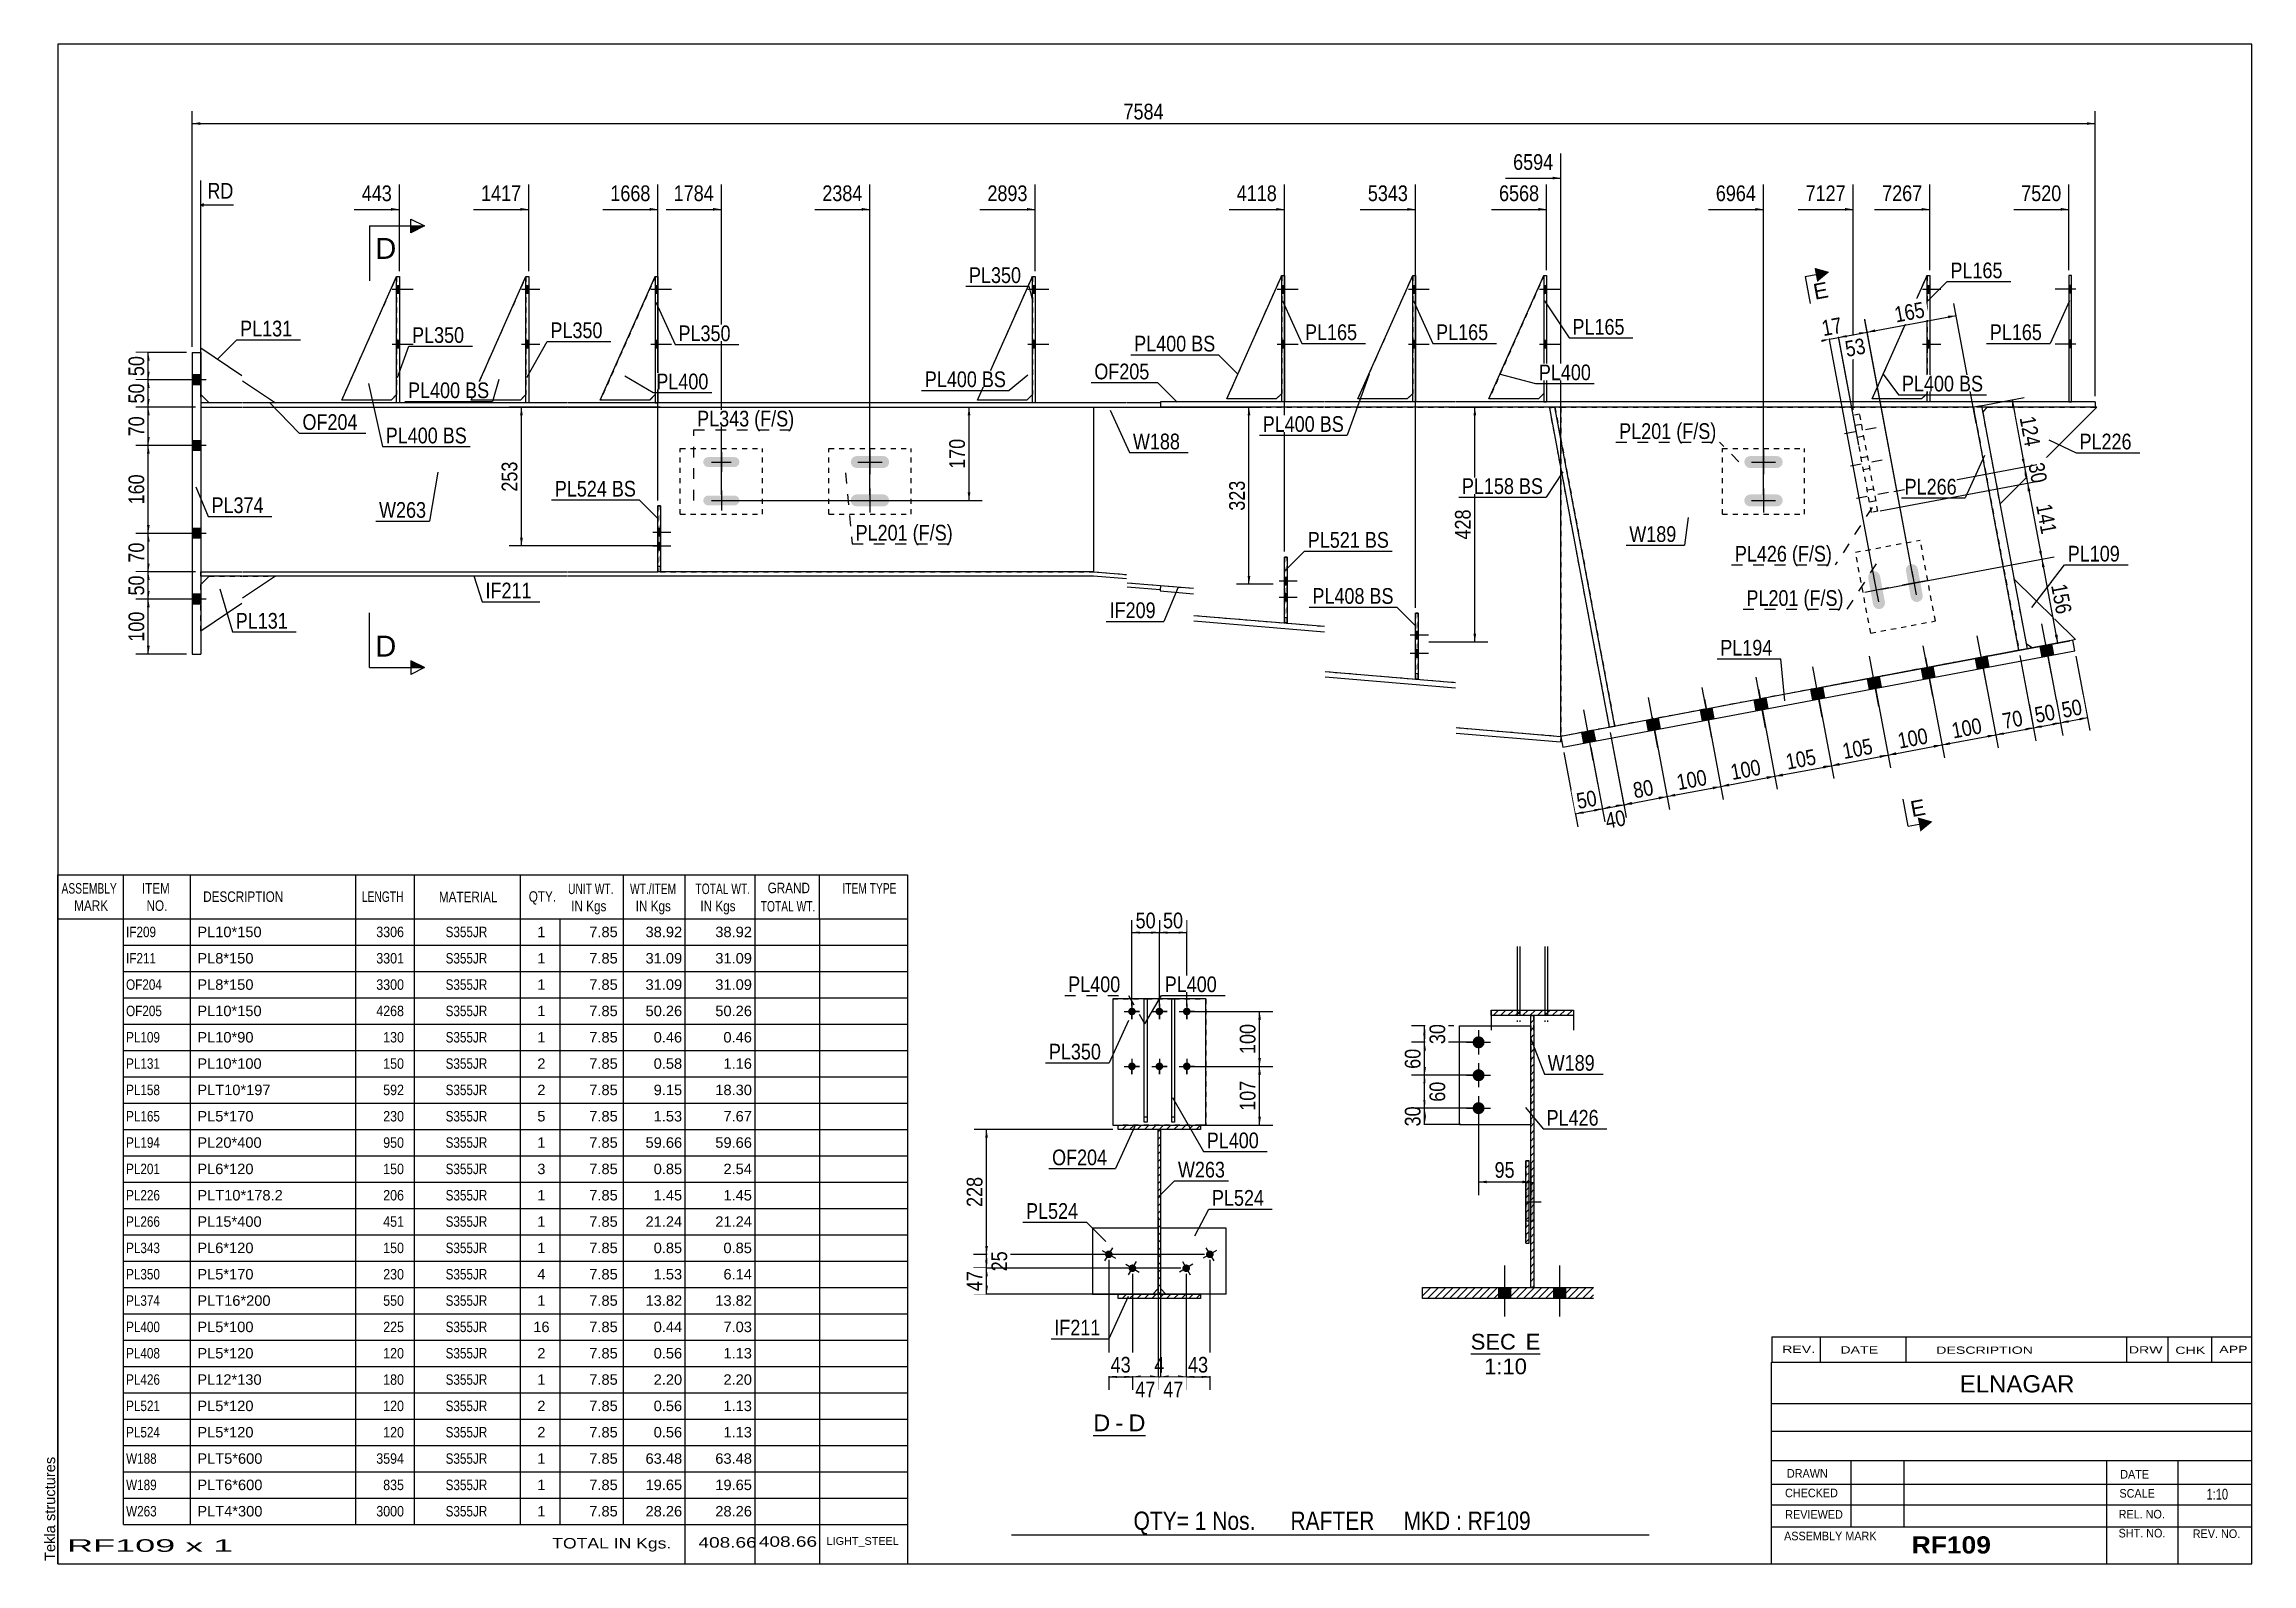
# Model space of a CAD drawing. Header units: millimetres. Extents: x -29 to 374, y -196 to 81.
import ezdxf

# ---------------------------------------------------------------- set-up
doc = ezdxf.new("R2010")
doc.units = ezdxf.units.MM
doc.linetypes.add('DXK_LINE_DOT1', pattern=[1.8814, 0.9407, -0.9407])
doc.linetypes.add('DXK_LINE_DOT2', pattern=[3.9198, 1.9599, -1.9599])
doc.styles.add('Arial', font='ARIAL.TTF', dxfattribs={"height": 0.2})
doc.styles.add('Arial Bold', font='ARIALBD.TTF', dxfattribs={"height": 0.2})
doc.styles.add('Arial Narrow', font='ARIALN.TTF', dxfattribs={"height": 0.2})

# ---------------------------------------------------------------- blocks, each defined once
blk = doc.blocks.new('Unknown-627306429-1201')
at = {"color": 5, "linetype": 'Continuous'}
for p, q in [((373.94, 81.18), (-26.06, 81.18)), ((-26.06, 81.18), (-26.06, -195.82)), ((373.94, -195.82), (373.94, 81.18)), ((-26.06, -195.82), (373.94, -195.82))]:
    blk.add_line(p, q, dxfattribs=at)
at = {"color": 174, "linetype": 'Continuous', "style": 'Arial'}
blk.add_text('Tekla structures', height=1.9102, rotation=90, dxfattribs=at).set_placement((-26.56, -195.32))
blk = doc.blocks.new('Unknown-627306429-12 - 1220')
at = {"color": 7, "linetype": 'Continuous'}
blk.add_line((162.71, -172.43), (172.22, -172.43), dxfattribs=at)
at = {"color": 0, "linetype": 'Continuous'}
blk.add_wipeout([(165.79, -171.68), (165.79, -168.48), (162.71, -168.48), (162.71, -171.68)], dxfattribs=at)
blk.add_wipeout([(168.17, -171.68), (168.17, -168.48), (166.75, -168.48), (166.75, -171.68)], dxfattribs=at)
at = {"color": 96, "linetype": 'Continuous', "style": 'Arial'}
blk.add_text('D', height=3.06, dxfattribs=at).set_placement((162.71, -171.68))
at = {"color": 0, "linetype": 'Continuous'}
blk.add_wipeout([(172.22, -171.68), (172.22, -168.48), (169.13, -168.48), (169.13, -171.68)], dxfattribs=at)
at = {"color": 96, "linetype": 'Continuous', "style": 'Arial'}
for s, p in [('D', (169.13, -171.68)), ('-', (166.75, -171.68))]:
    blk.add_text(s, height=3.06, dxfattribs=at).set_placement(p)
blk = doc.blocks.new('Unknown-627306429-13 - 2972')
at = {"color": 1, "linetype": 'Continuous'}
blk.add_line((231.53, -157.54), (244.21, -157.54), dxfattribs=at)
at = {"color": 0, "linetype": 'Continuous'}
blk.add_wipeout([(239.75, -156.79), (239.75, -153.79), (231.53, -153.79), (231.53, -156.79)], dxfattribs=at)
blk.add_wipeout([(244.21, -156.79), (244.21, -153.79), (241.55, -153.79), (241.55, -156.79)], dxfattribs=at)
blk.add_wipeout([(241.76, -161.29), (241.76, -158.29), (233.98, -158.29), (233.98, -161.29)], dxfattribs=at)
at = {"color": 136, "linetype": 'Continuous', "style": 'Arial'}
for s, height, p in [('SEC', 2.865, (231.53, -156.79)), ('E', 2.87, (241.55, -156.79)), ('1:10', 2.865, (233.98, -161.29))]:
    blk.add_text(s, height=height, dxfattribs=at).set_placement(p)
blk = doc.blocks.new('Part-627306429-1785 - 1585')
at = {"color": 2, "linetype": 'Continuous'}
for p, q in [((49.28, 16.3), (59.28, 38.8)), ((58.28, 16.3), (49.28, 16.3)), ((59.28, 17.3), (58.28, 16.3))]:
    blk.add_line(p, q, dxfattribs=at)
blk = doc.blocks.new('Bolt-627306429-1593 - 1585')
at = {"linetype": 'Continuous'}
for points in [[(245.36, 35.8), (245.36, 37.2), (244.86, 37.2), (244.86, 35.8)], [(245.36, 35.8), (245.36, 37.2), (244.86, 37.2), (244.86, 35.8)], [(245.36, 35.8), (245.36, 37.2), (244.86, 37.2), (244.86, 35.8)], [(245.36, 25.8), (245.36, 27.2), (244.86, 27.2), (244.86, 25.8)], [(245.36, 25.8), (245.36, 27.2), (244.86, 27.2), (244.86, 25.8)], [(245.36, 25.8), (245.36, 27.2), (244.86, 27.2), (244.86, 25.8)]]:
    blk.add_hatch(color=3, dxfattribs=at).paths.add_polyline_path(points)
at = {"color": 3, "linetype": 'Continuous'}
for p, q in [((244.06, 36.5), (247.86, 36.5)), ((244.06, 36.5), (247.86, 36.5)), ((244.06, 36.5), (247.86, 36.5)), ((244.86, 37.2), (245.36, 37.2)), ((244.86, 37.2), (245.36, 37.2)), ((244.86, 37.2), (245.36, 37.2)), ((244.86, 35.8), (245.36, 35.8)), ((244.86, 35.8), (245.36, 35.8)), ((244.86, 35.8), (245.36, 35.8)), ((244.06, 26.5), (247.86, 26.5)), ((244.06, 26.5), (247.86, 26.5)), ((244.06, 26.5), (247.86, 26.5)), ((244.86, 27.2), (245.36, 27.2)), ((244.86, 27.2), (245.36, 27.2)), ((244.86, 27.2), (245.36, 27.2)), ((244.86, 25.8), (245.36, 25.8)), ((244.86, 25.8), (245.36, 25.8)), ((244.86, 25.8), (245.36, 25.8))]:
    blk.add_line(p, q, dxfattribs=at)
blk = doc.blocks.new('Bolt-627306429-1601 - 1585')
at = {"color": 3, "linetype": 'DXK_LINE_DOT2'}
for p, q in [((82.38, -7.77), (85.68, -7.77)), ((83.33, -7.07), (83.83, -7.07)), ((82.38, -10.3), (85.68, -10.3)), ((83.33, -8.47), (83.83, -8.47)), ((83.33, -9.6), (83.83, -9.6)), ((83.33, -11), (83.83, -11))]:
    blk.add_line(p, q, dxfattribs=at)
blk = doc.blocks.new('Part-627306429-1908 - 1585')
at = {"color": 7, "linetype": 'DXK_LINE_DOT1'}
for p, q in [((244.87, 39), (234.87, 16.5)), ((244.87, 39), (244.87, 17.5)), ((243.86, 16.5), (234.87, 16.5)), ((244.87, 17.5), (244.86, 17.49))]:
    blk.add_line(p, q, dxfattribs=at)
at = {"color": 2, "linetype": 'Continuous'}
for p, q in [((243.87, 16.5), (243.86, 16.5)), ((244.86, 17.49), (243.87, 16.5))]:
    blk.add_line(p, q, dxfattribs=at)
blk = doc.blocks.new('Part-627306429-1844 - 1585')
at = {"color": 2, "linetype": 'Continuous'}
for p, q in [((25.7, 16.3), (35.7, 38.8)), ((34.7, 16.3), (25.7, 16.3)), ((35.7, 17.3), (34.7, 16.3))]:
    blk.add_line(p, q, dxfattribs=at)
blk = doc.blocks.new('Bolt-627306429-1587 - 1585')
at = {"linetype": 'Continuous'}
for points in [[(59.78, 35.8), (59.78, 37.2), (59.28, 37.2), (59.28, 35.8)], [(59.78, 35.8), (59.78, 37.2), (59.28, 37.2), (59.28, 35.8)], [(59.78, 35.8), (59.78, 37.2), (59.28, 37.2), (59.28, 35.8)], [(59.78, 25.8), (59.78, 27.2), (59.28, 27.2), (59.28, 25.8)], [(59.78, 25.8), (59.78, 27.2), (59.28, 27.2), (59.28, 25.8)], [(59.78, 25.8), (59.78, 27.2), (59.28, 27.2), (59.28, 25.8)]]:
    blk.add_hatch(color=3, dxfattribs=at).paths.add_polyline_path(points)
at = {"color": 3, "linetype": 'Continuous'}
for p, q in [((58.48, 36.5), (61.78, 36.5)), ((58.48, 36.5), (61.78, 36.5)), ((58.48, 36.5), (61.78, 36.5)), ((59.28, 37.2), (59.78, 37.2)), ((59.28, 37.2), (59.78, 37.2)), ((59.28, 37.2), (59.78, 37.2)), ((59.28, 35.8), (59.78, 35.8)), ((59.28, 35.8), (59.78, 35.8)), ((59.28, 35.8), (59.78, 35.8)), ((58.48, 26.5), (61.78, 26.5)), ((58.48, 26.5), (61.78, 26.5)), ((58.48, 26.5), (61.78, 26.5)), ((59.28, 27.2), (59.78, 27.2)), ((59.28, 27.2), (59.78, 27.2)), ((59.28, 27.2), (59.78, 27.2)), ((59.28, 25.8), (59.78, 25.8)), ((59.28, 25.8), (59.78, 25.8)), ((59.28, 25.8), (59.78, 25.8))]:
    blk.add_line(p, q, dxfattribs=at)
blk = doc.blocks.new('Bolt-627306429-1588 - 1585')
at = {"linetype": 'Continuous'}
for points in [[(221.46, 35.8), (221.46, 37.2), (220.96, 37.2), (220.96, 35.8)], [(221.46, 35.8), (221.46, 37.2), (220.96, 37.2), (220.96, 35.8)], [(221.46, 35.8), (221.46, 37.2), (220.96, 37.2), (220.96, 35.8)], [(221.46, 25.8), (221.46, 27.2), (220.96, 27.2), (220.96, 25.8)], [(221.46, 25.8), (221.46, 27.2), (220.96, 27.2), (220.96, 25.8)], [(221.46, 25.8), (221.46, 27.2), (220.96, 27.2), (220.96, 25.8)]]:
    blk.add_hatch(color=3, dxfattribs=at).paths.add_polyline_path(points)
at = {"color": 3, "linetype": 'Continuous'}
for p, q in [((220.16, 36.5), (223.96, 36.5)), ((220.16, 36.5), (223.96, 36.5)), ((220.16, 36.5), (223.96, 36.5)), ((220.96, 37.2), (221.46, 37.2)), ((220.96, 37.2), (221.46, 37.2)), ((220.96, 37.2), (221.46, 37.2)), ((220.96, 35.8), (221.46, 35.8)), ((220.96, 35.8), (221.46, 35.8)), ((220.96, 35.8), (221.46, 35.8)), ((220.16, 26.5), (223.96, 26.5)), ((220.16, 26.5), (223.96, 26.5)), ((220.16, 26.5), (223.96, 26.5)), ((220.96, 27.2), (221.46, 27.2)), ((220.96, 27.2), (221.46, 27.2)), ((220.96, 27.2), (221.46, 27.2)), ((220.96, 25.8), (221.46, 25.8)), ((220.96, 25.8), (221.46, 25.8)), ((220.96, 25.8), (221.46, 25.8))]:
    blk.add_line(p, q, dxfattribs=at)
blk = doc.blocks.new('Bolt-627306429-1589 - 1585')
at = {"linetype": 'Continuous'}
for points in [[(315.22, 35.8), (315.22, 37.2), (314.72, 37.2), (314.72, 35.8)], [(315.22, 35.8), (315.22, 37.2), (314.72, 37.2), (314.72, 35.8)], [(315.22, 35.8), (315.22, 37.2), (314.72, 37.2), (314.72, 35.8)], [(315.22, 25.8), (315.22, 27.2), (314.72, 27.2), (314.72, 25.8)], [(315.22, 25.8), (315.22, 27.2), (314.72, 27.2), (314.72, 25.8)], [(315.22, 25.8), (315.22, 27.2), (314.72, 27.2), (314.72, 25.8)]]:
    blk.add_hatch(color=3, dxfattribs=at).paths.add_polyline_path(points)
at = {"color": 3, "linetype": 'Continuous'}
for p, q in [((313.92, 36.5), (317.22, 36.5)), ((313.92, 36.5), (317.22, 36.5)), ((313.92, 36.5), (317.22, 36.5)), ((314.72, 37.2), (315.22, 37.2)), ((314.72, 37.2), (315.22, 37.2)), ((314.72, 37.2), (315.22, 37.2)), ((314.72, 35.8), (315.22, 35.8)), ((314.72, 35.8), (315.22, 35.8)), ((314.72, 35.8), (315.22, 35.8)), ((313.92, 26.5), (317.22, 26.5)), ((313.92, 26.5), (317.22, 26.5)), ((313.92, 26.5), (317.22, 26.5)), ((314.72, 27.2), (315.22, 27.2)), ((314.72, 27.2), (315.22, 27.2)), ((314.72, 27.2), (315.22, 27.2)), ((314.72, 25.8), (315.22, 25.8)), ((314.72, 25.8), (315.22, 25.8)), ((314.72, 25.8), (315.22, 25.8))]:
    blk.add_line(p, q, dxfattribs=at)
blk = doc.blocks.new('Bolt-627306429-1590 - 1585')
at = {"linetype": 'Continuous'}
for points in [[(305.7, -15.08), (305.3, -14.91), (304.87, -14.91), (304.48, -15.07), (304.17, -15.37), (304, -15.76), (304, -16.19), (304.88, -20.91), (305.04, -21.31), (305.34, -21.62), (305.74, -21.78), (306.17, -21.79), (306.56, -21.63), (306.87, -21.33), (307.04, -20.93), (307.04, -20.5), (306.16, -15.79), (306, -15.39)], [(312.58, -13.79), (312.18, -13.62), (311.75, -13.62), (311.36, -13.78), (311.05, -14.08), (310.88, -14.47), (310.88, -14.9), (311.76, -19.62), (311.92, -20.02), (312.22, -20.32), (312.62, -20.49), (313.05, -20.5), (313.44, -20.34), (313.75, -20.04), (313.92, -19.64), (313.92, -19.21), (313.04, -14.49), (312.88, -14.1)]]:
    blk.add_hatch(color=3, dxfattribs=at).paths.add_polyline_path(points)
at = {"color": 3, "linetype": 'Continuous'}
for p, q in [((312.81, -19.22), (311.99, -14.89)), ((307.68, -17.94), (303.36, -18.75)), ((305.93, -20.51), (305.11, -16.19)), ((314.56, -16.65), (310.24, -17.46))]:
    blk.add_line(p, q, dxfattribs=at)
blk = doc.blocks.new('Part-627306429-1719 - 1585')
at = {"color": 7, "linetype": 'DXK_LINE_DOT1'}
for p, q in [((210.96, 16.5), (220.96, 39)), ((220.96, 39), (220.96, 17.5)), ((219.96, 16.5), (210.96, 16.5)), ((220.96, 17.5), (219.96, 16.5))]:
    blk.add_line(p, q, dxfattribs=at)
blk = doc.blocks.new('Bolt-627306429-1591 - 1585')
at = {"linetype": 'Continuous'}
for points in [[(341.08, 35.8), (341.08, 37.2), (340.58, 37.2), (340.58, 35.8)], [(341.08, 35.8), (341.08, 37.2), (340.58, 37.2), (340.58, 35.8)], [(341.08, 35.8), (341.08, 37.2), (340.58, 37.2), (340.58, 35.8)], [(341.08, 25.8), (341.08, 27.2), (340.58, 27.2), (340.58, 25.8)], [(341.08, 25.8), (341.08, 27.2), (340.58, 27.2), (340.58, 25.8)], [(341.08, 25.8), (341.08, 27.2), (340.58, 27.2), (340.58, 25.8)]]:
    blk.add_hatch(color=3, dxfattribs=at).paths.add_polyline_path(points)
at = {"color": 3, "linetype": 'Continuous'}
for p, q in [((341.88, 36.5), (338.08, 36.5)), ((341.88, 36.5), (338.08, 36.5)), ((341.88, 36.5), (338.08, 36.5)), ((341.08, 37.2), (340.58, 37.2)), ((341.08, 37.2), (340.58, 37.2)), ((341.08, 37.2), (340.58, 37.2)), ((341.08, 35.8), (340.58, 35.8)), ((341.08, 35.8), (340.58, 35.8)), ((341.08, 35.8), (340.58, 35.8)), ((341.88, 26.5), (338.08, 26.5)), ((341.88, 26.5), (338.08, 26.5)), ((341.88, 26.5), (338.08, 26.5)), ((341.08, 27.2), (340.58, 27.2)), ((341.08, 27.2), (340.58, 27.2)), ((341.08, 27.2), (340.58, 27.2)), ((341.08, 25.8), (340.58, 25.8)), ((341.08, 25.8), (340.58, 25.8)), ((341.08, 25.8), (340.58, 25.8))]:
    blk.add_line(p, q, dxfattribs=at)
blk = doc.blocks.new('Bolt-627306429-1592 - 1585')
at = {"linetype": 'Continuous'}
for points in [[(197.56, 35.8), (197.56, 37.2), (197.06, 37.2), (197.06, 35.8)], [(197.56, 35.8), (197.56, 37.2), (197.06, 37.2), (197.06, 35.8)], [(197.56, 35.8), (197.56, 37.2), (197.06, 37.2), (197.06, 35.8)], [(197.56, 25.8), (197.56, 27.2), (197.06, 27.2), (197.06, 25.8)], [(197.56, 25.8), (197.56, 27.2), (197.06, 27.2), (197.06, 25.8)], [(197.56, 25.8), (197.56, 27.2), (197.06, 27.2), (197.06, 25.8)]]:
    blk.add_hatch(color=3, dxfattribs=at).paths.add_polyline_path(points)
at = {"color": 3, "linetype": 'Continuous'}
for p, q in [((196.26, 36.5), (200.06, 36.5)), ((196.26, 36.5), (200.06, 36.5)), ((196.26, 36.5), (200.06, 36.5)), ((197.06, 37.2), (197.56, 37.2)), ((197.06, 37.2), (197.56, 37.2)), ((197.06, 37.2), (197.56, 37.2)), ((197.06, 35.8), (197.56, 35.8)), ((197.06, 35.8), (197.56, 35.8)), ((197.06, 35.8), (197.56, 35.8)), ((196.26, 26.5), (200.06, 26.5)), ((196.26, 26.5), (200.06, 26.5)), ((196.26, 26.5), (200.06, 26.5)), ((197.06, 27.2), (197.56, 27.2)), ((197.06, 27.2), (197.56, 27.2)), ((197.06, 27.2), (197.56, 27.2)), ((197.06, 25.8), (197.56, 25.8)), ((197.06, 25.8), (197.56, 25.8)), ((197.06, 25.8), (197.56, 25.8))]:
    blk.add_line(p, q, dxfattribs=at)
blk = doc.blocks.new('Bolt-627306429-1594 - 1585')
at = {"linetype": 'Continuous'}
for points in [[(-1.6, 20.9), (-1.6, 19.1), (0, 19.1), (0, 20.9)], [(-1.6, 20.9), (-1.6, 19.1), (0, 19.1), (0, 20.9)], [(-1.6, 8.9), (-1.6, 7.1), (0, 7.1), (0, 8.9)], [(-1.6, 8.9), (-1.6, 7.1), (0, 7.1), (0, 8.9)], [(-1.6, -7.1), (-1.6, -8.9), (0, -8.9), (0, -7.1)], [(-1.6, -7.1), (-1.6, -8.9), (0, -8.9), (0, -7.1)], [(-1.6, -19.1), (-1.6, -20.9), (0, -20.9), (0, -19.1)], [(-1.6, -19.1), (-1.6, -20.9), (0, -20.9), (0, -19.1)]]:
    blk.add_hatch(color=3, dxfattribs=at).paths.add_polyline_path(points)
at = {"color": 3, "linetype": 'Continuous'}
for p, q in [((0, 20.9), (-1.6, 20.9)), ((0, 20.9), (-1.6, 20.9)), ((1, 20), (-5.5, 20)), ((1, 20), (-5.5, 20)), ((0, 19.1), (-1.6, 19.1)), ((0, 19.1), (-1.6, 19.1)), ((0, 8.9), (-1.6, 8.9)), ((0, 8.9), (-1.6, 8.9)), ((1, 8), (-5.5, 8)), ((1, 8), (-5.5, 8)), ((0, 7.1), (-1.6, 7.1)), ((0, 7.1), (-1.6, 7.1)), ((1, -8), (-5.5, -8)), ((1, -8), (-5.5, -8)), ((0, -7.1), (-1.6, -7.1)), ((0, -7.1), (-1.6, -7.1)), ((0, -8.9), (-1.6, -8.9)), ((0, -8.9), (-1.6, -8.9)), ((1, -20), (-5.5, -20)), ((1, -20), (-5.5, -20)), ((0, -19.1), (-1.6, -19.1)), ((0, -19.1), (-1.6, -19.1)), ((0, -20.9), (-1.6, -20.9)), ((0, -20.9), (-1.6, -20.9))]:
    blk.add_line(p, q, dxfattribs=at)
blk = doc.blocks.new('Bolt-627306429-1595 - 1585')
at = {"linetype": 'Continuous'}
for points in [[(125.41, 4.58), (125.5, 5), (125.41, 5.42), (125.18, 5.78), (124.82, 6.02), (124.4, 6.1), (119.6, 6.1), (119.18, 6.02), (118.82, 5.78), (118.58, 5.42), (118.5, 5), (118.58, 4.58), (118.82, 4.22), (119.18, 3.99), (119.6, 3.9), (124.4, 3.9), (124.82, 3.99), (125.18, 4.22)], [(125.41, -2.42), (125.5, -2), (125.41, -1.58), (125.18, -1.22), (124.82, -0.98), (124.4, -0.9), (119.6, -0.9), (119.18, -0.98), (118.82, -1.22), (118.58, -1.58), (118.5, -2), (118.58, -2.42), (118.82, -2.78), (119.18, -3.01), (119.6, -3.1), (124.4, -3.1), (124.82, -3.01), (125.18, -2.78)]]:
    blk.add_hatch(color=3, dxfattribs=at).paths.add_polyline_path(points)
at = {"color": 3, "linetype": 'Continuous'}
for p, q in [((119.8, 5), (124.2, 5)), ((122, 7.2), (122, 2.8)), ((122, 0.2), (122, -4.2)), ((119.8, -2), (124.2, -2))]:
    blk.add_line(p, q, dxfattribs=at)
blk = doc.blocks.new('Bolt-627306429-1596 - 1585')
at = {"linetype": 'Continuous'}
for points in [[(221.46, -25.8), (221.46, -27.2), (221.96, -27.2), (221.96, -25.8)], [(221.46, -29.15), (221.46, -30.55), (221.96, -30.55), (221.96, -29.15)]]:
    blk.add_hatch(color=3, dxfattribs=at).paths.add_polyline_path(points)
at = {"color": 3, "linetype": 'Continuous'}
for p, q in [((220.51, -26.5), (223.81, -26.5)), ((221.46, -25.8), (221.96, -25.8)), ((221.46, -27.2), (221.96, -27.2)), ((220.51, -29.85), (223.81, -29.85)), ((221.46, -29.15), (221.96, -29.15)), ((221.46, -30.55), (221.96, -30.55))]:
    blk.add_line(p, q, dxfattribs=at)
blk = doc.blocks.new('Bolt-627306429-1597 - 1585')
at = {"color": 3, "linetype": 'DXK_LINE_DOT2'}
for p, q in [((305.46, 11.25), (298.77, 9.99)), ((302.8, 11.87), (301.62, 11.65)), ((303.2, 9.71), (302.02, 9.49)), ((306.56, 5.35), (299.88, 4.1)), ((303.9, 5.97), (302.72, 5.75)), ((304.31, 3.81), (303.13, 3.59)), ((305.01, 0.08), (303.83, -0.15)), ((307.67, -0.54), (300.99, -1.8)), ((305.42, -2.09), (304.24, -2.31))]:
    blk.add_line(p, q, dxfattribs=at)
blk = doc.blocks.new('Part-627306429-1790 - 1585')
at = {"color": 2, "linetype": 'Continuous'}
for p, q in [((187.06, 16.5), (197.06, 39)), ((196.06, 16.5), (187.06, 16.5)), ((197.06, 17.5), (196.06, 16.5))]:
    blk.add_line(p, q, dxfattribs=at)
blk = doc.blocks.new('Bolt-627306429-1598 - 1585')
at = {"linetype": 'Continuous'}
for points in [[(36.2, 35.8), (36.2, 37.2), (35.7, 37.2), (35.7, 35.8)], [(36.2, 35.8), (36.2, 37.2), (35.7, 37.2), (35.7, 35.8)], [(36.2, 35.8), (36.2, 37.2), (35.7, 37.2), (35.7, 35.8)], [(36.2, 25.8), (36.2, 27.2), (35.7, 27.2), (35.7, 25.8)], [(36.2, 25.8), (36.2, 27.2), (35.7, 27.2), (35.7, 25.8)], [(36.2, 25.8), (36.2, 27.2), (35.7, 27.2), (35.7, 25.8)]]:
    blk.add_hatch(color=3, dxfattribs=at).paths.add_polyline_path(points)
at = {"color": 3, "linetype": 'Continuous'}
for p, q in [((34.9, 36.5), (38.7, 36.5)), ((34.9, 36.5), (38.7, 36.5)), ((34.9, 36.5), (38.7, 36.5)), ((35.7, 37.2), (36.2, 37.2)), ((35.7, 37.2), (36.2, 37.2)), ((35.7, 37.2), (36.2, 37.2)), ((35.7, 35.8), (36.2, 35.8)), ((35.7, 35.8), (36.2, 35.8)), ((35.7, 35.8), (36.2, 35.8)), ((34.9, 26.5), (38.7, 26.5)), ((34.9, 26.5), (38.7, 26.5)), ((34.9, 26.5), (38.7, 26.5)), ((35.7, 27.2), (36.2, 27.2)), ((35.7, 27.2), (36.2, 27.2)), ((35.7, 27.2), (36.2, 27.2)), ((35.7, 25.8), (36.2, 25.8)), ((35.7, 25.8), (36.2, 25.8)), ((35.7, 25.8), (36.2, 25.8))]:
    blk.add_line(p, q, dxfattribs=at)
blk = doc.blocks.new('Bolt-627306429-1599 - 1585')
at = {"linetype": 'Continuous'}
for points in [[(83.33, 35.8), (83.33, 37.2), (82.83, 37.2), (82.83, 35.8)], [(83.33, 35.8), (83.33, 37.2), (82.83, 37.2), (82.83, 35.8)], [(83.33, 35.8), (83.33, 37.2), (82.83, 37.2), (82.83, 35.8)], [(83.33, 25.8), (83.33, 27.2), (82.83, 27.2), (82.83, 25.8)], [(83.33, 25.8), (83.33, 27.2), (82.83, 27.2), (82.83, 25.8)], [(83.33, 25.8), (83.33, 27.2), (82.83, 27.2), (82.83, 25.8)]]:
    blk.add_hatch(color=3, dxfattribs=at).paths.add_polyline_path(points)
at = {"color": 3, "linetype": 'Continuous'}
for p, q in [((82.03, 36.5), (85.83, 36.5)), ((82.03, 36.5), (85.83, 36.5)), ((82.03, 36.5), (85.83, 36.5)), ((82.83, 37.2), (83.33, 37.2)), ((82.83, 37.2), (83.33, 37.2)), ((82.83, 37.2), (83.33, 37.2)), ((82.83, 35.8), (83.33, 35.8)), ((82.83, 35.8), (83.33, 35.8)), ((82.83, 35.8), (83.33, 35.8)), ((82.03, 26.5), (85.83, 26.5)), ((82.03, 26.5), (85.83, 26.5)), ((82.03, 26.5), (85.83, 26.5)), ((82.83, 27.2), (83.33, 27.2)), ((82.83, 27.2), (83.33, 27.2)), ((82.83, 27.2), (83.33, 27.2)), ((82.83, 25.8), (83.33, 25.8)), ((82.83, 25.8), (83.33, 25.8)), ((82.83, 25.8), (83.33, 25.8))]:
    blk.add_line(p, q, dxfattribs=at)
blk = doc.blocks.new('Bolt-627306429-1600 - 1585')
at = {"linetype": 'Continuous'}
for points in [[(83.33, -7.07), (83.33, -8.47), (83.83, -8.47), (83.83, -7.07)], [(83.33, -9.6), (83.33, -11), (83.83, -11), (83.83, -9.6)]]:
    blk.add_hatch(color=3, dxfattribs=at).paths.add_polyline_path(points)
at = {"color": 3, "linetype": 'Continuous'}
for p, q in [((82.38, -7.77), (85.68, -7.77)), ((83.33, -7.07), (83.83, -7.07)), ((82.38, -10.3), (85.68, -10.3)), ((83.33, -8.47), (83.83, -8.47)), ((83.33, -9.6), (83.83, -9.6)), ((83.33, -11), (83.83, -11))]:
    blk.add_line(p, q, dxfattribs=at)
blk = doc.blocks.new('Bolt-627306429-1602 - 1585')
at = {"linetype": 'Continuous'}
for points in [[(98.13, 4.66), (98.2, 5), (98.13, 5.35), (97.93, 5.64), (97.64, 5.83), (97.3, 5.9), (92.5, 5.9), (92.15, 5.83), (91.86, 5.64), (91.67, 5.35), (91.6, 5), (91.67, 4.66), (91.86, 4.37), (92.15, 4.17), (92.5, 4.1), (97.3, 4.1), (97.64, 4.17), (97.93, 4.37)], [(98.13, -2.34), (98.2, -2), (98.13, -1.65), (97.93, -1.36), (97.64, -1.17), (97.3, -1.1), (92.5, -1.1), (92.15, -1.17), (91.86, -1.36), (91.67, -1.65), (91.6, -2), (91.67, -2.34), (91.86, -2.63), (92.15, -2.83), (92.5, -2.9), (97.3, -2.9), (97.64, -2.83), (97.93, -2.63)]]:
    blk.add_hatch(color=3, dxfattribs=at).paths.add_polyline_path(points)
at = {"color": 3, "linetype": 'Continuous'}
for p, q in [((93.1, 5), (96.7, 5)), ((94.9, 6.8), (94.9, 3.2)), ((93.1, -2), (96.7, -2)), ((94.9, -0.2), (94.9, -3.8))]:
    blk.add_line(p, q, dxfattribs=at)
blk = doc.blocks.new('Part-627306429-1667 - 1585')
at = {"color": 7, "linetype": 'DXK_LINE_DOT1'}
for p, q in [((49.28, 16.3), (59.28, 38.8)), ((59.28, 38.8), (59.28, 17.3)), ((58.28, 16.3), (49.28, 16.3)), ((59.28, 17.3), (58.28, 16.3))]:
    blk.add_line(p, q, dxfattribs=at)
blk = doc.blocks.new('Bolt-627306429-1603 - 1585')
at = {"color": 3, "linetype": 'DXK_LINE_DOT2'}
for p, q in [((220.51, -26.5), (223.81, -26.5)), ((221.46, -25.8), (221.96, -25.8)), ((221.46, -27.2), (221.96, -27.2)), ((220.51, -29.85), (223.81, -29.85)), ((221.46, -29.15), (221.96, -29.15)), ((221.46, -30.55), (221.96, -30.55))]:
    blk.add_line(p, q, dxfattribs=at)
blk = doc.blocks.new('Bolt-627306429-1604 - 1585')
at = {"linetype": 'Continuous'}
for points in [[(288.33, 4.58), (288.41, 5), (288.33, 5.42), (288.09, 5.78), (287.73, 6.02), (287.31, 6.1), (282.51, 6.1), (282.09, 6.02), (281.73, 5.78), (281.49, 5.42), (281.41, 5), (281.49, 4.58), (281.73, 4.22), (282.09, 3.99), (282.51, 3.9), (287.31, 3.9), (287.73, 3.99), (288.09, 4.22)], [(288.33, -2.42), (288.41, -2), (288.33, -1.58), (288.09, -1.22), (287.73, -0.98), (287.31, -0.9), (282.51, -0.9), (282.09, -0.98), (281.73, -1.22), (281.49, -1.58), (281.41, -2), (281.49, -2.42), (281.73, -2.78), (282.09, -3.01), (282.51, -3.1), (287.31, -3.1), (287.73, -3.01), (288.09, -2.78)]]:
    blk.add_hatch(color=3, dxfattribs=at).paths.add_polyline_path(points)
at = {"color": 3, "linetype": 'Continuous'}
for p, q in [((282.71, 5), (287.11, 5)), ((284.91, 7.2), (284.91, 2.8)), ((284.91, 0.2), (284.91, -4.2)), ((282.71, -2), (287.11, -2))]:
    blk.add_line(p, q, dxfattribs=at)
blk = doc.blocks.new('Part-627306429-1918 - 1585')
at = {"color": 7, "linetype": 'DXK_LINE_DOT1'}
for p, q in [((141.6, 16.3), (151.6, 38.8)), ((150.6, 16.3), (141.6, 16.3)), ((151.6, 17.3), (150.6, 16.3))]:
    blk.add_line(p, q, dxfattribs=at)
blk = doc.blocks.new('Bolt-627306429-1605 - 1585')
at = {"linetype": 'Continuous'}
for points in [[(197.56, -15.96), (197.56, -17.36), (198.06, -17.36), (198.06, -15.96)], [(197.56, -18.92), (197.56, -20.32), (198.06, -20.32), (198.06, -18.92)]]:
    blk.add_hatch(color=3, dxfattribs=at).paths.add_polyline_path(points)
at = {"color": 3, "linetype": 'Continuous'}
for p, q in [((197.56, -15.96), (198.06, -15.96)), ((196.61, -16.66), (199.91, -16.66)), ((196.61, -19.62), (199.91, -19.62)), ((197.56, -17.36), (198.06, -17.36)), ((197.56, -18.92), (198.06, -18.92)), ((197.56, -20.32), (198.06, -20.32))]:
    blk.add_line(p, q, dxfattribs=at)
blk = doc.blocks.new('Bolt-627306429-1606 - 1585')
at = {"color": 3, "linetype": 'DXK_LINE_DOT2'}
for p, q in [((197.56, -15.96), (198.06, -15.96)), ((196.61, -16.66), (199.91, -16.66)), ((196.61, -19.62), (199.91, -19.62)), ((197.56, -17.36), (198.06, -17.36)), ((197.56, -18.92), (198.06, -18.92)), ((197.56, -20.32), (198.06, -20.32))]:
    blk.add_line(p, q, dxfattribs=at)
blk = doc.blocks.new('Part-627306429-1866 - 1585')
at = {"color": 7, "linetype": 'DXK_LINE_DOT1'}
for p, q in [((83.33, -3), (83.33, -15)), ((83.83, -3), (83.33, -3)), ((83.83, -15), (83.83, -3)), ((83.33, -14), (83.83, -14))]:
    blk.add_line(p, q, dxfattribs=at)
blk = doc.blocks.new('Part-627306429-1903 - 1585')
at = {"color": 2, "linetype": 'Continuous'}
for p, q in [((35.7, 15.8), (35.7, 38.8)), ((35.7, 38.8), (36.2, 38.8)), ((36.2, 38.8), (36.2, 15.8)), ((36.2, 15.8), (35.7, 15.8))]:
    blk.add_line(p, q, dxfattribs=at)
blk = doc.blocks.new('Part-627306429-1950 - 1585')
at = {"color": 2, "linetype": 'Continuous'}
for p, q in [((210.96, 16.5), (220.96, 39)), ((219.96, 16.5), (210.96, 16.5)), ((220.96, 17.5), (219.96, 16.5))]:
    blk.add_line(p, q, dxfattribs=at)
blk = doc.blocks.new('Part-627306429-2271 - 1585')
at = {"color": 7, "linetype": 'DXK_LINE_DOT1'}
for p, q in [((277.41, -4.5), (277.41, 7.5)), ((277.41, 7.5), (292.41, 7.5)), ((292.41, -4.5), (292.41, 7.5)), ((277.41, -4.5), (292.41, -4.5))]:
    blk.add_line(p, q, dxfattribs=at)
blk = doc.blocks.new('Bolt-627306429-1639 - 1585')
at = {"linetype": 'Continuous'}
for points in [[(325.69, -30.4), (323.53, -30.81), (323.9, -32.77), (326.06, -32.37)], [(325.69, -30.4), (323.53, -30.81), (323.9, -32.77), (326.06, -32.37)], [(337.48, -28.19), (335.32, -28.59), (335.69, -30.56), (337.85, -30.15)], [(337.48, -28.19), (335.32, -28.59), (335.69, -30.56), (337.85, -30.15)], [(295.71, -36.03), (293.55, -36.44), (293.92, -38.4), (296.08, -38)], [(295.71, -36.03), (293.55, -36.44), (293.92, -38.4), (296.08, -38)], [(306.03, -34.09), (303.87, -34.5), (304.24, -36.46), (306.4, -36.06)], [(306.03, -34.09), (303.87, -34.5), (304.24, -36.46), (306.4, -36.06)], [(315.86, -32.25), (313.7, -32.65), (314.07, -34.62), (316.23, -34.21)], [(315.86, -32.25), (313.7, -32.65), (314.07, -34.62), (316.23, -34.21)], [(275.57, -39.81), (273.4, -40.22), (273.77, -42.19), (275.94, -41.78)], [(275.57, -39.81), (273.4, -40.22), (273.77, -42.19), (275.94, -41.78)], [(285.39, -37.97), (283.23, -38.37), (283.6, -40.34), (285.76, -39.93)], [(285.39, -37.97), (283.23, -38.37), (283.6, -40.34), (285.76, -39.93)], [(253.94, -43.87), (251.78, -44.28), (252.15, -46.25), (254.31, -45.84)], [(253.94, -43.87), (251.78, -44.28), (252.15, -46.25), (254.31, -45.84)], [(265.74, -41.66), (263.58, -42.07), (263.95, -44.03), (266.11, -43.62)], [(265.74, -41.66), (263.58, -42.07), (263.95, -44.03), (266.11, -43.62)]]:
    blk.add_hatch(color=3, dxfattribs=at).paths.add_polyline_path(points)
at = {"color": 3, "linetype": 'Continuous'}
for p, q in [((325.6, -35.85), (323.87, -26.67)), ((325.6, -35.85), (323.87, -26.67)), ((337.39, -33.64), (335.66, -24.46)), ((337.39, -33.64), (335.66, -24.46)), ((305.94, -39.54), (304.21, -30.36)), ((305.94, -39.54), (304.21, -30.36)), ((315.77, -37.7), (314.04, -28.52)), ((315.77, -37.7), (314.04, -28.52)), ((323.9, -32.77), (323.53, -30.81)), ((323.9, -32.77), (323.53, -30.81)), ((326.06, -32.37), (325.69, -30.4)), ((326.06, -32.37), (325.69, -30.4)), ((335.69, -30.56), (335.32, -28.59)), ((335.69, -30.56), (335.32, -28.59)), ((337.85, -30.15), (337.48, -28.19)), ((337.85, -30.15), (337.48, -28.19)), ((275.47, -45.26), (273.75, -36.09)), ((275.47, -45.26), (273.75, -36.09)), ((285.3, -43.42), (283.58, -34.24)), ((285.3, -43.42), (283.58, -34.24)), ((295.62, -41.48), (293.9, -32.3)), ((295.62, -41.48), (293.9, -32.3)), ((296.08, -38), (295.71, -36.03)), ((296.08, -38), (295.71, -36.03)), ((304.24, -36.46), (303.87, -34.5)), ((304.24, -36.46), (303.87, -34.5)), ((306.4, -36.06), (306.03, -34.09)), ((306.4, -36.06), (306.03, -34.09)), ((314.07, -34.62), (313.7, -32.65)), ((314.07, -34.62), (313.7, -32.65)), ((316.23, -34.21), (315.86, -32.25)), ((316.23, -34.21), (315.86, -32.25)), ((253.85, -49.33), (252.13, -40.15)), ((253.85, -49.33), (252.13, -40.15)), ((265.64, -47.11), (263.92, -37.93)), ((265.64, -47.11), (263.92, -37.93)), ((273.77, -42.19), (273.4, -40.22)), ((273.77, -42.19), (273.4, -40.22)), ((275.94, -41.78), (275.57, -39.81)), ((275.94, -41.78), (275.57, -39.81)), ((283.6, -40.34), (283.23, -38.37)), ((283.6, -40.34), (283.23, -38.37)), ((285.76, -39.93), (285.39, -37.97)), ((285.76, -39.93), (285.39, -37.97)), ((293.92, -38.4), (293.55, -36.44)), ((293.92, -38.4), (293.55, -36.44)), ((254.31, -45.84), (253.94, -43.87)), ((254.31, -45.84), (253.94, -43.87)), ((263.95, -44.03), (263.58, -42.07)), ((263.95, -44.03), (263.58, -42.07)), ((266.11, -43.62), (265.74, -41.66)), ((266.11, -43.62), (265.74, -41.66)), ((252.15, -46.25), (251.78, -44.28)), ((252.15, -46.25), (251.78, -44.28))]:
    blk.add_line(p, q, dxfattribs=at)
blk = doc.blocks.new('Part-627306429-1704 - 1585')
at = {"color": 7, "linetype": 'DXK_LINE_DOT1'}
for p, q in [((25.7, 16.3), (35.7, 38.8)), ((35.7, 38.8), (35.7, 17.3)), ((34.7, 16.3), (25.7, 16.3)), ((35.7, 17.3), (34.7, 16.3))]:
    blk.add_line(p, q, dxfattribs=at)
blk = doc.blocks.new('Bolt-627306429-1640 - 1585')
at = {"linetype": 'Continuous'}
for points in [[(152.1, 35.8), (152.1, 37.2), (151.6, 37.2), (151.6, 35.8)], [(152.1, 35.8), (152.1, 37.2), (151.6, 37.2), (151.6, 35.8)], [(152.1, 35.8), (152.1, 37.2), (151.6, 37.2), (151.6, 35.8)], [(152.1, 25.8), (152.1, 27.2), (151.6, 27.2), (151.6, 25.8)], [(152.1, 25.8), (152.1, 27.2), (151.6, 27.2), (151.6, 25.8)], [(152.1, 25.8), (152.1, 27.2), (151.6, 27.2), (151.6, 25.8)]]:
    blk.add_hatch(color=3, dxfattribs=at).paths.add_polyline_path(points)
at = {"color": 3, "linetype": 'Continuous'}
for p, q in [((150.8, 36.5), (154.6, 36.5)), ((150.8, 36.5), (154.6, 36.5)), ((150.8, 36.5), (154.6, 36.5)), ((151.6, 37.2), (152.1, 37.2)), ((151.6, 37.2), (152.1, 37.2)), ((151.6, 37.2), (152.1, 37.2)), ((151.6, 35.8), (152.1, 35.8)), ((151.6, 35.8), (152.1, 35.8)), ((151.6, 35.8), (152.1, 35.8)), ((150.8, 26.5), (154.6, 26.5)), ((150.8, 26.5), (154.6, 26.5)), ((150.8, 26.5), (154.6, 26.5)), ((151.6, 27.2), (152.1, 27.2)), ((151.6, 27.2), (152.1, 27.2)), ((151.6, 27.2), (152.1, 27.2)), ((151.6, 25.8), (152.1, 25.8)), ((151.6, 25.8), (152.1, 25.8)), ((151.6, 25.8), (152.1, 25.8))]:
    blk.add_line(p, q, dxfattribs=at)
blk = doc.blocks.new('Part-627306429-1709 - 1585')
at = {"color": 7, "linetype": 'DXK_LINE_DOT1'}
for p, q in [((82.85, 38.8), (72.85, 16.3)), ((82.85, 38.8), (82.85, 17.3)), ((81.83, 16.3), (72.85, 16.3)), ((82.85, 17.3), (82.83, 17.29))]:
    blk.add_line(p, q, dxfattribs=at)
at = {"color": 2, "linetype": 'Continuous'}
for p, q in [((81.85, 16.3), (81.83, 16.3)), ((82.83, 17.29), (81.85, 16.3))]:
    blk.add_line(p, q, dxfattribs=at)
blk = doc.blocks.new('Part-627306429-1645 - 1585')
at = {"color": 7, "linetype": 'DXK_LINE_DOT1'}
for p, q in [((0, 15), (0, -15)), ((0, 15), (7.5, 15)), ((7.6, 15), (19.6, 15)), ((19.7, 15), (43.18, 15)), ((43.28, 15), (66.73, 15)), ((66.83, 15), (108.4, 15)), ((108.5, 15), (135.5, 15)), ((135.6, 15), (162.78, 15)), ((162.78, 15), (162.78, -15)), ((0, -15), (7.5, -15)), ((7.6, -15), (19.6, -15)), ((19.7, -15), (43.18, -15)), ((43.28, -15), (66.73, -15)), ((66.83, -15), (108.4, -15)), ((108.5, -15), (135.5, -15)), ((135.6, -15), (162.78, -15))]:
    blk.add_line(p, q, dxfattribs=at)
blk = doc.blocks.new('Part-627306429-1672 - 1585')
at = {"color": 7, "linetype": 'DXK_LINE_DOT1'}
for p, q in [((187.06, 16.5), (197.06, 39)), ((197.06, 39), (197.06, 17.5)), ((196.06, 16.5), (187.06, 16.5)), ((197.06, 17.5), (196.06, 16.5))]:
    blk.add_line(p, q, dxfattribs=at)
blk = doc.blocks.new('Part-627306429-1893 - 1585')
at = {"color": 2, "linetype": 'Continuous'}
for p, q in [((72.83, 16.3), (82.83, 38.8)), ((81.83, 16.3), (72.83, 16.3)), ((82.83, 17.3), (81.83, 16.3))]:
    blk.add_line(p, q, dxfattribs=at)
at = {"color": 7, "linetype": 'DXK_LINE_DOT1'}
blk.add_line((82.83, 38.8), (82.83, 17.3), dxfattribs=at)
blk = doc.blocks.new('Part-627306429-1694 - 1585')
at = {"color": 2, "linetype": 'Continuous'}
for p, q in [((0, -17.3), (1.5, -15.8)), ((13.6, -15.8), (7.6, -19.8)), ((7.5, -20.8), (0, -25.8))]:
    blk.add_line(p, q, dxfattribs=at)
at = {"color": 7, "linetype": 'DXK_LINE_DOT1'}
for p, q in [((1.5, -15.8), (7.5, -15.8)), ((7.6, -15.8), (13.6, -15.8)), ((0, -25.8), (0, -17.3))]:
    blk.add_line(p, q, dxfattribs=at)
blk = doc.blocks.new('Part-627306429-1741 - 1585')
at = {"color": 7, "linetype": 'DXK_LINE_DOT1'}
for p, q in [((197.56, -12.32), (197.56, -24.32)), ((198.06, -12.32), (197.56, -12.32)), ((198.06, -24.32), (198.06, -12.32)), ((197.56, -23.32), (198.06, -23.32)), ((197.56, -24.32), (198.06, -24.32))]:
    blk.add_line(p, q, dxfattribs=at)
blk = doc.blocks.new('Part-627306429-1763 - 1585')
at = {"color": 2, "linetype": 'Continuous'}
for p, q in [((197.56, -24.32), (197.56, -12.32)), ((197.56, -12.32), (198.06, -12.32)), ((198.06, -12.32), (198.06, -24.32)), ((198.06, -24.32), (197.56, -24.32))]:
    blk.add_line(p, q, dxfattribs=at)
blk = doc.blocks.new('Part-627306429-1940 - 1585')
at = {"color": 2, "linetype": 'Continuous'}
for p, q in [((221.46, -34.55), (221.46, -22.55)), ((221.46, -22.55), (221.96, -22.55)), ((221.96, -22.55), (221.96, -34.55)), ((221.96, -34.55), (221.46, -34.55))]:
    blk.add_line(p, q, dxfattribs=at)
blk = doc.blocks.new('Part-627306429-1812 - 1585')
at = {"color": 7, "linetype": 'DXK_LINE_DOT1'}
for p, q in [((221.46, -22.55), (221.46, -34.55)), ((221.96, -22.55), (221.46, -22.55)), ((221.96, -34.55), (221.96, -22.55)), ((221.46, -33.55), (221.96, -33.55)), ((221.46, -34.55), (221.96, -34.55))]:
    blk.add_line(p, q, dxfattribs=at)
blk = doc.blocks.new('Part-627306429-1898 - 1585')
at = {"color": 2, "linetype": 'Continuous'}
for p, q in [((82.83, 38.8), (82.83, 15.8)), ((82.83, 38.8), (83.33, 38.8)), ((83.33, 38.8), (83.33, 15.8)), ((82.83, 15.8), (83.33, 15.8))]:
    blk.add_line(p, q, dxfattribs=at)
blk = doc.blocks.new('Part-627306429-1834 - 1585')
at = {"color": 7, "linetype": 'DXK_LINE_DOT1'}
for p, q in [((302.44, 13.74), (301.27, 13.51)), ((304.59, -4.18), (301.27, 13.51)), ((305.77, -3.95), (302.44, 13.74)), ((305.77, -3.95), (304.59, -4.18))]:
    blk.add_line(p, q, dxfattribs=at)
blk = doc.blocks.new('Part-627306429-1888 - 1585')
at = {"color": 2, "linetype": 'Continuous'}
for p, q in [((83.33, -15), (83.33, -3)), ((83.33, -3), (83.83, -3)), ((83.83, -3), (83.83, -15)), ((83.83, -15), (83.33, -15))]:
    blk.add_line(p, q, dxfattribs=at)
blk = doc.blocks.new('Part-627306429-1913 - 1585')
at = {"color": 2, "linetype": 'Continuous'}
for p, q in [((141.6, 16.3), (151.6, 38.8)), ((150.6, 16.3), (141.6, 16.3)), ((151.6, 17.3), (150.6, 16.3))]:
    blk.add_line(p, q, dxfattribs=at)
at = {"color": 7, "linetype": 'DXK_LINE_DOT1'}
blk.add_line((151.6, 38.8), (151.6, 17.3), dxfattribs=at)
blk = doc.blocks.new('Part-627306429-1945 - 1585')
at = {"color": 2, "linetype": 'Continuous'}
for p, q in [((304.72, 16.5), (314.72, 39)), ((313.72, 16.5), (304.72, 16.5)), ((314.72, 17.5), (313.72, 16.5))]:
    blk.add_line(p, q, dxfattribs=at)
at = {"color": 7, "linetype": 'DXK_LINE_DOT1'}
blk.add_line((314.72, 39), (314.72, 17.5), dxfattribs=at)
blk = doc.blocks.new('Part-627306429-1955 - 1585')
at = {"color": 2, "linetype": 'Continuous'}
for p, q in [((7.5, 15.8), (0, 15.8)), ((0, 15), (7.5, 15)), ((19.6, 15.8), (7.6, 15.8)), ((7.6, 15), (19.6, 15)), ((35.7, 15.8), (19.7, 15.8)), ((19.7, 15), (43.18, 15)), ((43.18, 15.8), (36.2, 15.8)), ((59.28, 15.8), (43.28, 15.8)), ((43.28, 15), (66.73, 15)), ((66.73, 15.8), (59.78, 15.8)), ((82.83, 15.8), (66.83, 15.8)), ((66.83, 15), (108.4, 15)), ((108.4, 15.8), (83.33, 15.8)), ((135.5, 15.8), (108.5, 15.8)), ((108.5, 15), (135.5, 15)), ((151.6, 15.8), (135.6, 15.8)), ((135.6, 15), (168.78, 15)), ((168.78, 15.8), (152.1, 15.8)), ((174.96, 15.8), (168.88, 15.8)), ((168.88, 15), (174.96, 15)), ((174.96, 15.8), (174.96, 15))]:
    blk.add_line(p, q, dxfattribs=at)
at = {"color": 7, "linetype": 'DXK_LINE_DOT1'}
for p, q in [((0, 15.8), (0, 15)), ((36.2, 15.8), (35.7, 15.8)), ((59.78, 15.8), (59.28, 15.8)), ((83.33, 15.8), (82.83, 15.8)), ((152.1, 15.8), (151.6, 15.8))]:
    blk.add_line(p, q, dxfattribs=at)
blk = doc.blocks.new('Part-627306429-1960 - 1585')
at = {"color": 2, "linetype": 'Continuous'}
for p, q in [((0, -15), (7.5, -15)), ((7.5, -15.8), (0, -15.8)), ((7.6, -15), (19.6, -15)), ((19.6, -15.8), (7.6, -15.8)), ((19.7, -15), (43.18, -15)), ((43.18, -15.8), (19.7, -15.8)), ((43.28, -15), (66.73, -15)), ((66.73, -15.8), (43.28, -15.8)), ((66.83, -15), (83.33, -15)), ((108.4, -15.8), (66.83, -15.8)), ((108.4, -15), (83.83, -15)), ((135.5, -15), (108.5, -15)), ((135.5, -15.8), (108.5, -15.8)), ((162.78, -15), (135.6, -15)), ((162.74, -15.8), (135.6, -15.8)), ((168.78, -16.3), (162.74, -15.8)), ((162.78, -15), (168.78, -15.5)), ((168.88, -17), (174.96, -17.5)), ((174.89, -18.3), (168.88, -17.8)), ((174.96, -17.5), (174.89, -18.3))]:
    blk.add_line(p, q, dxfattribs=at)
at = {"color": 7, "linetype": 'DXK_LINE_DOT1'}
blk.add_line((0, -15.8), (0, -15), dxfattribs=at)
blk = doc.blocks.new('Part-627306429-1982 - 1585')
at = {"color": 7, "linetype": 'DXK_LINE_DOT1'}
for p, q in [((114.5, -4.5), (114.5, 7.5)), ((114.5, 7.5), (129.5, 7.5)), ((129.5, -4.5), (129.5, 7.5)), ((114.5, -4.5), (129.5, -4.5))]:
    blk.add_line(p, q, dxfattribs=at)
blk = doc.blocks.new('Part-627306429-2004 - 1585')
at = {"color": 2, "linetype": 'Continuous'}
for p, q in [((174.96, 16), (174.96, 15)), ((180.96, 16), (174.96, 16)), ((180.96, 15), (174.96, 15)), ((197.06, 16), (181.06, 16)), ((204.86, 15), (181.06, 15)), ((204.86, 16), (197.56, 16)), ((220.96, 16), (204.96, 16)), ((228.76, 15), (204.96, 15)), ((228.76, 16), (221.46, 16)), ((244.86, 16), (228.86, 16)), ((323.17, 15), (228.86, 15)), ((314.72, 16), (245.36, 16)), ((340.58, 16), (315.22, 16)), ((345.36, 15), (324.69, 15)), ((345.36, 16), (341.08, 16)), ((345.36, 16), (345.36, 15))]:
    blk.add_line(p, q, dxfattribs=at)
at = {"color": 7, "linetype": 'DXK_LINE_DOT1'}
for p, q in [((197.56, 16), (197.06, 16)), ((221.46, 16), (220.96, 16)), ((245.36, 16), (244.86, 16)), ((315.22, 16), (314.72, 16)), ((324.69, 15), (323.17, 15)), ((341.08, 16), (340.58, 16))]:
    blk.add_line(p, q, dxfattribs=at)
blk = doc.blocks.new('Part-627306429-2026 - 1585')
at = {"color": 2, "linetype": 'Continuous'}
blk.add_line((162.78, 15), (162.78, -15), dxfattribs=at)
at = {"color": 7, "linetype": 'DXK_LINE_DOT1'}
for p, q in [((162.78, 15), (168.78, 15)), ((168.88, 15), (180.96, 15)), ((181.06, 15), (204.86, 15)), ((204.96, 15), (228.76, 15)), ((228.86, 15), (247.95, 15)), ((247.95, 15), (247.95, -45)), ((162.78, -15), (168.78, -15.5)), ((168.88, -17), (180.96, -18)), ((181.06, -22.96), (204.86, -24.94)), ((204.96, -33.18), (228.76, -35.17)), ((228.86, -43.41), (247.95, -45))]:
    blk.add_line(p, q, dxfattribs=at)
blk = doc.blocks.new('Part-627306429-2048 - 1585')
at = {"color": 2, "linetype": 'Continuous'}
for p, q in [((247.95, 9.18), (247.95, 15)), ((247.95, -45), (247.95, 3.76))]:
    blk.add_line(p, q, dxfattribs=at)
at = {"color": 7, "linetype": 'DXK_LINE_DOT1'}
for p, q in [((247.95, 15), (323.17, 15)), ((323.17, 15), (331.49, -29.31)), ((331.49, -29.31), (247.95, -45))]:
    blk.add_line(p, q, dxfattribs=at)
blk = doc.blocks.new('Part-627306429-2070 - 1585')
at = {"color": 7, "linetype": 'DXK_LINE_DOT1'}
for p, q in [((87.4, -4.5), (87.4, 7.5)), ((87.4, 7.5), (102.4, 7.5)), ((102.4, -4.5), (102.4, 7.5)), ((87.4, -4.5), (102.4, -4.5))]:
    blk.add_line(p, q, dxfattribs=at)
blk = doc.blocks.new('Part-627306429-2092 - 1585')
at = {"color": 2, "linetype": 'Continuous'}
for p, q in [((174.96, -17.5), (174.88, -18.5)), ((174.88, -18.5), (180.96, -19.01)), ((174.96, -17.5), (180.96, -18)), ((181.06, -22.96), (204.86, -24.94)), ((181.06, -23.96), (204.86, -25.95)), ((204.96, -33.18), (228.76, -35.17)), ((204.96, -34.18), (228.76, -36.17)), ((228.86, -43.41), (247.95, -45)), ((228.86, -44.41), (247.87, -46)), ((247.95, -45), (247.87, -46))]:
    blk.add_line(p, q, dxfattribs=at)
blk = doc.blocks.new('Part-627306429-2114 - 1585')
at = {"color": 2, "linetype": 'Continuous'}
for p, q in [((324.64, 15.28), (323.17, 15)), ((331.49, -29.31), (323.17, 15)), ((324.64, 15.28), (332.96, -29.03)), ((332.96, -29.03), (331.49, -29.31))]:
    blk.add_line(p, q, dxfattribs=at)
blk = doc.blocks.new('Part-627306429-2136 - 1585')
at = {"color": 2, "linetype": 'Continuous'}
for p, q in [((246.86, 15), (245.87, 14.82)), ((245.87, 14.82), (256.79, -43.34)), ((257.78, -43.15), (246.86, 15)), ((256.79, -43.34), (257.78, -43.15))]:
    blk.add_line(p, q, dxfattribs=at)
blk = doc.blocks.new('Part-627306429-2158 - 1585')
at = {"color": 7, "linetype": 'DXK_LINE_DOT1'}
for p, q in [((246.86, 15), (245.87, 14.82)), ((245.87, 14.82), (256.79, -43.34)), ((246.86, 15), (257.78, -43.15))]:
    blk.add_line(p, q, dxfattribs=at)
blk = doc.blocks.new('Part-627306429-2180 - 1585')
at = {"color": 2, "linetype": 'Continuous'}
for p, q in [((324.88, 14.02), (325.69, 15)), ((328.02, -2.69), (345.69, 15)), ((345.69, 15), (345.36, 15))]:
    blk.add_line(p, q, dxfattribs=at)
at = {"color": 7, "linetype": 'DXK_LINE_DOT1'}
for p, q in [((324.88, 14.02), (328.02, -2.69)), ((325.69, 15), (345.36, 15))]:
    blk.add_line(p, q, dxfattribs=at)
blk = doc.blocks.new('Part-627306429-2202 - 1585')
at = {"color": 2, "linetype": 'Continuous'}
for p, q in [((341.32, -27.47), (247.95, -45)), ((341.69, -29.43), (341.32, -27.47)), ((248.32, -46.97), (341.69, -29.43)), ((247.95, -45), (248.32, -46.97))]:
    blk.add_line(p, q, dxfattribs=at)
blk = doc.blocks.new('Part-627306429-2224 - 1585')
at = {"color": 2, "linetype": 'Continuous'}
for p, q in [((341.81, -27.37), (330.56, -16.26)), ((332.78, -28.05), (333.95, -28.85)), ((341.81, -27.37), (341.32, -27.47))]:
    blk.add_line(p, q, dxfattribs=at)
at = {"color": 7, "linetype": 'DXK_LINE_DOT1'}
for p, q in [((330.56, -16.26), (332.78, -28.05)), ((333.95, -28.85), (341.32, -27.47))]:
    blk.add_line(p, q, dxfattribs=at)
blk = doc.blocks.new('Part-627306429-2246 - 1585')
at = {"color": 2, "linetype": 'Continuous'}
for p, q in [((244.86, 39), (244.86, 16)), ((244.86, 39), (245.36, 39)), ((245.36, 39), (245.36, 16)), ((244.86, 16), (245.36, 16))]:
    blk.add_line(p, q, dxfattribs=at)
blk = doc.blocks.new('Part-627306429-2251 - 1585')
at = {"color": 2, "linetype": 'Continuous'}
for p, q in [((151.6, 15.8), (151.6, 38.8)), ((151.6, 38.8), (152.1, 38.8)), ((152.1, 38.8), (152.1, 15.8)), ((152.1, 15.8), (151.6, 15.8))]:
    blk.add_line(p, q, dxfattribs=at)
blk = doc.blocks.new('Part-627306429-2256 - 1585')
at = {"color": 2, "linetype": 'Continuous'}
for p, q in [((59.28, 15.8), (59.28, 38.8)), ((59.28, 38.8), (59.78, 38.8)), ((59.78, 38.8), (59.78, 15.8)), ((59.78, 15.8), (59.28, 15.8))]:
    blk.add_line(p, q, dxfattribs=at)
blk = doc.blocks.new('Part-627306429-2261 - 1585')
at = {"color": 2, "linetype": 'Continuous'}
for p, q in [((220.96, 16), (220.96, 39)), ((220.96, 39), (221.46, 39)), ((221.46, 39), (221.46, 16)), ((221.46, 16), (220.96, 16))]:
    blk.add_line(p, q, dxfattribs=at)
blk = doc.blocks.new('Part-627306429-2266 - 1585')
at = {"color": 2, "linetype": 'Continuous'}
for p, q in [((314.72, 16), (314.72, 39)), ((314.72, 39), (315.22, 39)), ((315.22, 39), (315.22, 16)), ((315.22, 16), (314.72, 16))]:
    blk.add_line(p, q, dxfattribs=at)
blk = doc.blocks.new('Part-627306429-2276 - 1585')
at = {"color": 2, "linetype": 'Continuous'}
for p, q in [((340.59, 39), (340.58, 16)), ((341.09, 39), (340.59, 39)), ((341.08, 16), (341.09, 39)), ((340.58, 16), (341.08, 16))]:
    blk.add_line(p, q, dxfattribs=at)
blk = doc.blocks.new('Part-627306429-2281 - 1585')
at = {"color": 2, "linetype": 'Continuous'}
for p, q in [((197.06, 16), (197.06, 39)), ((197.06, 39), (197.56, 39)), ((197.56, 39), (197.56, 16)), ((197.56, 16), (197.06, 16))]:
    blk.add_line(p, q, dxfattribs=at)
blk = doc.blocks.new('Part-627306429-2286 - 1585')
at = {"color": 2, "linetype": 'Continuous'}
for p, q in [((234.86, 16.5), (244.86, 39)), ((243.86, 16.5), (234.86, 16.5)), ((244.86, 17.5), (243.86, 16.5))]:
    blk.add_line(p, q, dxfattribs=at)
at = {"color": 7, "linetype": 'DXK_LINE_DOT1'}
blk.add_line((244.86, 39), (244.86, 17.5), dxfattribs=at)
blk = doc.blocks.new('Part-627306429-2308 - 1585')
at = {"color": 2, "linetype": 'Continuous'}
for p, q in [((-1.6, 25), (0, 25)), ((-1.6, 25), (-1.6, -30)), ((0, 25), (0, -30)), ((-1.6, -30), (0, -30))]:
    blk.add_line(p, q, dxfattribs=at)
blk = doc.blocks.new('Part-627306429-2313 - 1585')
at = {"color": 2, "linetype": 'Continuous'}
for p, q in [((0, 25), (0, 25.8)), ((0, 25.8), (7.5, 20.8)), ((1.5, 15.8), (0, 17.3)), ((7.6, 19.8), (13.6, 15.8))]:
    blk.add_line(p, q, dxfattribs=at)
at = {"color": 7, "linetype": 'DXK_LINE_DOT1'}
for p, q in [((0, 17.3), (0, 25)), ((7.5, 15.8), (1.5, 15.8)), ((13.6, 15.8), (7.6, 15.8))]:
    blk.add_line(p, q, dxfattribs=at)
blk = doc.blocks.new('Part-627306429-2318 - 1585')
at = {"color": 7, "linetype": 'DXK_LINE_DOT1'}
for p, q in [((301.68, -11.44), (313.47, -9.22)), ((304.45, -26.18), (301.68, -11.44)), ((316.24, -23.97), (313.47, -9.22)), ((304.45, -26.18), (316.24, -23.97))]:
    blk.add_line(p, q, dxfattribs=at)
blk = doc.blocks.new('Part-627306429-5390 - 1585')
at = {"color": 7, "linetype": 'DXK_LINE_DOT1'}
for p, q in [((304.72, 16.5), (314.72, 39)), ((313.72, 16.5), (304.72, 16.5)), ((314.72, 17.5), (313.72, 16.5))]:
    blk.add_line(p, q, dxfattribs=at)
blk = doc.blocks.new('Part-627306429-1245 - 1220')
at = {"linetype": 'Continuous'}
h = blk.add_hatch(dxfattribs=at)
h.set_pattern_fill('', scale=0.3, style=0, pattern_type=0)
h.set_pattern_definition([(45, (182.259, -146.664), (-0.67352, 0.67352), [])])
h.paths.add_polyline_path([(182.26, -147.46), (182.26, -146.66), (167.26, -146.66), (167.26, -147.46)])
at = {"color": 2, "linetype": 'Continuous'}
for p, q in [((167.26, -147.46), (167.26, -146.66)), ((167.26, -146.66), (182.26, -146.66)), ((182.26, -147.46), (167.26, -147.46)), ((182.26, -146.66), (182.26, -147.46))]:
    blk.add_line(p, q, dxfattribs=at)
blk = doc.blocks.new('Part-627306429-1280 - 1220')
at = {"color": 2, "linetype": 'Continuous'}
for p, q in [((166.26, -92.86), (166.26, -115.86)), ((183.26, -92.86), (166.26, -92.86)), ((183.26, -115.86), (183.26, -92.86)), ((166.26, -115.86), (167.26, -115.86)), ((183.26, -115.86), (182.26, -115.86))]:
    blk.add_line(p, q, dxfattribs=at)
at = {"color": 7, "linetype": 'DXK_LINE_DOT1'}
blk.add_line((182.26, -115.86), (167.26, -115.86), dxfattribs=at)
blk = doc.blocks.new('Part-627306429-1385 - 1220')
at = {"color": 2, "linetype": 'Continuous'}
for p, q in [((172.01, -115.36), (172.01, -92.86)), ((172.01, -92.86), (172.51, -92.86)), ((172.51, -92.86), (172.51, -115.36)), ((172.51, -115.36), (172.01, -115.36))]:
    blk.add_line(p, q, dxfattribs=at)
at = {"color": 7, "linetype": 'DXK_LINE_DOT1'}
blk.add_line((172.01, -114.36), (172.51, -114.36), dxfattribs=at)
blk = doc.blocks.new('Part-627306429-1325 - 1220')
at = {"linetype": 'Continuous'}
h = blk.add_hatch(dxfattribs=at)
h.set_pattern_fill('', scale=0.3, style=0, pattern_type=0)
h.set_pattern_definition([(45, (182.259, -115.864), (-0.67352, 0.67352), [])])
h.paths.add_polyline_path([(182.26, -116.66), (182.26, -115.86), (167.26, -115.86), (167.26, -116.66)])
at = {"color": 2, "linetype": 'Continuous'}
for p, q in [((167.26, -116.66), (167.26, -115.86)), ((167.26, -115.86), (182.26, -115.86)), ((182.26, -116.66), (167.26, -116.66)), ((182.26, -115.86), (182.26, -116.66))]:
    blk.add_line(p, q, dxfattribs=at)
blk = doc.blocks.new('Bolt-627306429-1331 - 1220')
at = {"linetype": 'Continuous'}
for points in [[(165.9, -138.83, -1), (165.19, -140.03, -1)], [(170.21, -141.36, -1), (169.5, -142.57, -1)]]:
    blk.add_hatch(color=3, dxfattribs=at).paths.add_polyline_path(points)
at = {"color": 3, "linetype": 'Continuous'}
for p, q in [((164.34, -138.72), (166.76, -140.14)), ((164.84, -140.64), (166.26, -138.22)), ((169.15, -143.17), (170.57, -140.76)), ((168.65, -141.25), (171.07, -142.67))]:
    blk.add_line(p, q, dxfattribs=at)
blk = doc.blocks.new('Bolt-627306429-1332 - 1220')
at = {"linetype": 'Continuous'}
for points in [[(184.32, -140.03, -1), (183.61, -138.83, -1)], [(180.01, -142.57, -1), (179.3, -141.36, -1)]]:
    blk.add_hatch(color=3, dxfattribs=at).paths.add_polyline_path(points)
at = {"color": 3, "linetype": 'Continuous'}
for p, q in [((178.95, -140.76), (180.37, -143.17)), ((185.18, -138.72), (182.76, -140.14)), ((183.26, -138.22), (184.68, -140.64)), ((180.87, -141.25), (178.45, -142.67))]:
    blk.add_line(p, q, dxfattribs=at)
blk = doc.blocks.new('Bolt-627306429-1333 - 1220')
at = {"color": 3, "linetype": 'Continuous'}
for p, q in [((168.36, -95.16), (169.29, -95.16)), ((169.76, -93.76), (169.76, -94.7)), ((169.76, -96.56), (169.76, -95.63)), ((171.16, -95.16), (170.23, -95.16)), ((173.36, -95.16), (174.29, -95.16)), ((174.76, -93.76), (174.76, -94.7)), ((174.76, -96.56), (174.76, -95.63)), ((176.16, -95.16), (175.23, -95.16)), ((178.36, -95.16), (179.29, -95.16)), ((179.76, -93.76), (179.76, -94.7)), ((179.76, -96.56), (179.76, -95.63)), ((181.16, -95.16), (180.23, -95.16)), ((169.76, -103.76), (169.76, -104.7)), ((174.76, -103.76), (174.76, -104.7)), ((179.76, -103.76), (179.76, -104.7)), ((168.36, -105.16), (169.29, -105.16)), ((169.76, -106.56), (169.76, -105.63)), ((171.16, -105.16), (170.23, -105.16)), ((173.36, -105.16), (174.29, -105.16)), ((174.76, -106.56), (174.76, -105.63)), ((176.16, -105.16), (175.23, -105.16)), ((178.36, -105.16), (179.29, -105.16)), ((179.76, -106.56), (179.76, -105.63)), ((181.16, -105.16), (180.23, -105.16))]:
    blk.add_line(p, q, dxfattribs=at)
blk = doc.blocks.new('Bolt-627306429-1345 - 1220')
at = {"linetype": 'Continuous'}
for points in [[(170.46, -95.16, -1), (169.06, -95.16, -1)], [(175.46, -95.16, -1), (174.06, -95.16, -1)], [(180.46, -95.16, -1), (179.06, -95.16, -1)], [(170.46, -105.16, -1), (169.06, -105.16, -1)], [(175.46, -105.16, -1), (174.06, -105.16, -1)], [(180.46, -105.16, -1), (179.06, -105.16, -1)]]:
    blk.add_hatch(color=3, dxfattribs=at).paths.add_polyline_path(points)
at = {"color": 3, "linetype": 'Continuous'}
for p, q in [((168.36, -95.16), (171.16, -95.16)), ((169.76, -93.76), (169.76, -96.56)), ((173.36, -95.16), (176.16, -95.16)), ((174.76, -93.76), (174.76, -96.56)), ((178.36, -95.16), (181.16, -95.16)), ((179.76, -93.76), (179.76, -96.56)), ((169.76, -103.76), (169.76, -106.56)), ((174.76, -103.76), (174.76, -106.56)), ((179.76, -103.76), (179.76, -106.56)), ((168.36, -105.16), (171.16, -105.16)), ((173.36, -105.16), (176.16, -105.16)), ((178.36, -105.16), (181.16, -105.16))]:
    blk.add_line(p, q, dxfattribs=at)
blk = doc.blocks.new('Part-627306429-1363 - 1220')
at = {"linetype": 'Continuous'}
h = blk.add_hatch(dxfattribs=at)
h.set_pattern_fill('', scale=0.3, style=0, pattern_type=0)
h.set_pattern_definition([(45, (174.959, -116.664), (-0.67352, 0.67352), [])])
h.paths.add_polyline_path([(174.96, -146.66), (174.96, -116.66), (174.56, -116.66), (174.56, -146.66)])
at = {"color": 2, "linetype": 'Continuous'}
for p, q in [((174.56, -146.66), (174.56, -116.66)), ((174.56, -116.66), (174.96, -116.66)), ((174.96, -116.66), (174.96, -146.66)), ((174.96, -146.66), (174.56, -146.66))]:
    blk.add_line(p, q, dxfattribs=at)
blk = doc.blocks.new('Part-627306429-1393 - 1220')
at = {"color": 7, "linetype": 'DXK_LINE_DOT1'}
for p, q in [((172.01, -115.36), (172.01, -92.86)), ((172.01, -92.86), (172.51, -92.86)), ((172.51, -92.86), (172.51, -115.36)), ((172.51, -115.36), (172.01, -115.36))]:
    blk.add_line(p, q, dxfattribs=at)
blk = doc.blocks.new('Part-627306429-1402 - 1220')
at = {"color": 2, "linetype": 'Continuous'}
for p, q in [((177.01, -115.36), (177.01, -92.86)), ((177.01, -92.86), (177.51, -92.86)), ((177.51, -92.86), (177.51, -115.36)), ((177.51, -115.36), (177.01, -115.36))]:
    blk.add_line(p, q, dxfattribs=at)
at = {"color": 7, "linetype": 'DXK_LINE_DOT1'}
blk.add_line((177.01, -114.36), (177.51, -114.36), dxfattribs=at)
blk = doc.blocks.new('Part-627306429-1429 - 1220')
at = {"color": 2, "linetype": 'Continuous'}
for p, q in [((174.56, -134.66), (162.56, -134.66)), ((162.56, -134.66), (162.56, -146.66)), ((162.56, -146.66), (167.26, -146.66)), ((174.56, -145.66), (173.56, -146.66))]:
    blk.add_line(p, q, dxfattribs=at)
at = {"color": 7, "linetype": 'DXK_LINE_DOT1'}
for p, q in [((174.56, -134.66), (174.56, -145.66)), ((167.26, -146.66), (173.56, -146.66))]:
    blk.add_line(p, q, dxfattribs=at)
blk = doc.blocks.new('Part-627306429-1434 - 1220')
at = {"color": 2, "linetype": 'Continuous'}
for p, q in [((186.96, -134.66), (174.96, -134.66)), ((186.96, -146.66), (186.96, -134.66)), ((174.96, -145.66), (175.96, -146.66)), ((186.96, -146.66), (182.26, -146.66))]:
    blk.add_line(p, q, dxfattribs=at)
at = {"color": 7, "linetype": 'DXK_LINE_DOT1'}
for p, q in [((174.96, -134.66), (174.96, -145.66)), ((182.26, -146.66), (175.96, -146.66))]:
    blk.add_line(p, q, dxfattribs=at)
blk = doc.blocks.new('Part-627306429-1439 - 1220')
at = {"color": 7, "linetype": 'DXK_LINE_DOT1'}
for p, q in [((177.01, -115.36), (177.01, -92.86)), ((177.01, -92.86), (177.51, -92.86)), ((177.51, -92.86), (177.51, -115.36)), ((177.51, -115.36), (177.01, -115.36))]:
    blk.add_line(p, q, dxfattribs=at)
blk = doc.blocks.new('Part-627306429-1444 - 1220')
at = {"color": 7, "linetype": 'DXK_LINE_DOT1'}
for p, q in [((166.26, -92.86), (166.26, -115.86)), ((166.26, -92.86), (172.01, -92.86)), ((172.51, -92.86), (177.01, -92.86)), ((177.51, -92.86), (183.26, -92.86)), ((183.26, -92.86), (183.26, -115.86)), ((166.26, -115.86), (167.26, -115.86)), ((182.26, -115.86), (183.26, -115.86))]:
    blk.add_line(p, q, dxfattribs=at)
blk = doc.blocks.new('Part-627306429-3060 - 2972')
at = {"linetype": 'Continuous'}
h = blk.add_hatch(dxfattribs=at)
h.set_pattern_fill('', scale=0.3, style=0, pattern_type=0)
h.set_pattern_definition([(45, (253.91, -145.4532), (-0.67352, 0.67352), [])])
h.paths.add_polyline_path([(253.91, -147.45), (253.91, -145.45), (222.76, -145.45), (222.76, -147.45)])
at = {"color": 2, "linetype": 'Continuous'}
for p, q in [((222.76, -145.45), (253.91, -145.45)), ((222.76, -147.45), (222.76, -145.45)), ((253.91, -147.45), (222.76, -147.45))]:
    blk.add_line(p, q, dxfattribs=at)
blk = doc.blocks.new('Part-627306429-3044 - 2972')
at = {"color": 2, "linetype": 'Continuous'}
for p, q in [((229.46, -115.78), (229.46, -97.78)), ((229.46, -97.78), (242.46, -97.78)), ((229.46, -115.78), (242.46, -115.78))]:
    blk.add_line(p, q, dxfattribs=at)
at = {"color": 7, "linetype": 'DXK_LINE_DOT1'}
blk.add_line((242.46, -97.78), (242.46, -115.78), dxfattribs=at)
blk = doc.blocks.new('Part-627306429-3012 - 2972')
at = {"color": 2, "linetype": 'Continuous'}
for p, q in [((245.01, -83.3), (245.01, -94.89)), ((245.51, -83.3), (245.51, -94.89))]:
    blk.add_line(p, q, dxfattribs=at)
at = {"color": 7, "linetype": 'DXK_LINE_DOT1'}
for p, q in [((245.01, -94.89), (245.01, -97.07)), ((245.01, -95.49), (245.51, -95.49)), ((245.51, -94.89), (245.51, -97.07))]:
    blk.add_line(p, q, dxfattribs=at)
blk = doc.blocks.new('Bolt-627306429-2982 - 2972')
at = {"linetype": 'Continuous'}
for points in [[(232.96, -99.68, -1), (232.96, -101.88, -1)], [(232.96, -105.68, -1), (232.96, -107.88, -1)], [(232.96, -111.68, -1), (232.96, -113.88, -1)]]:
    blk.add_hatch(color=3, dxfattribs=at).paths.add_polyline_path(points)
at = {"color": 3, "linetype": 'Continuous'}
for p, q in [((232.96, -98.58), (232.96, -102.98)), ((230.76, -100.78), (235.16, -100.78)), ((232.96, -104.58), (232.96, -108.98)), ((230.76, -106.78), (235.16, -106.78)), ((232.96, -110.58), (232.96, -114.98)), ((230.76, -112.78), (235.16, -112.78))]:
    blk.add_line(p, q, dxfattribs=at)
blk = doc.blocks.new('Bolt-627306429-2983 - 2972')
at = {"linetype": 'Continuous'}
for points in [[(241.56, -126.39), (241.56, -133.39), (242.16, -133.39), (242.16, -126.39)], [(241.56, -126.39), (241.56, -133.39), (242.16, -133.39), (242.16, -126.39)], [(242.46, -126.39), (242.46, -133.39), (243.06, -133.39), (243.06, -126.39)], [(242.46, -126.39), (242.46, -133.39), (243.06, -133.39), (243.06, -126.39)]]:
    blk.add_hatch(color=3, dxfattribs=at).paths.add_polyline_path(points)
at = {"color": 3, "linetype": 'Continuous'}
for p, q in [((242.16, -126.39), (241.56, -126.39)), ((242.16, -126.39), (241.56, -126.39)), ((243.06, -126.39), (242.46, -126.39)), ((243.06, -126.39), (242.46, -126.39)), ((244.36, -129.89), (241.56, -129.89)), ((244.36, -129.89), (241.56, -129.89)), ((242.16, -133.39), (241.56, -133.39)), ((242.16, -133.39), (241.56, -133.39)), ((243.06, -133.39), (242.46, -133.39)), ((243.06, -133.39), (242.46, -133.39))]:
    blk.add_line(p, q, dxfattribs=at)
blk = doc.blocks.new('Bolt-627306429-2994 - 2972')
at = {"linetype": 'Continuous'}
for points in [[(236.66, -147.45), (238.86, -147.45), (238.86, -145.45), (236.66, -145.45)], [(246.66, -147.45), (248.86, -147.45), (248.86, -145.45), (246.66, -145.45)]]:
    blk.add_hatch(color=3, dxfattribs=at).paths.add_polyline_path(points)
at = {"color": 3, "linetype": 'Continuous'}
for p, q in [((237.76, -150.79), (237.76, -141.45)), ((247.76, -150.79), (247.76, -141.45)), ((236.66, -147.45), (236.66, -145.45)), ((238.86, -147.45), (238.86, -145.45)), ((246.66, -147.45), (246.66, -145.45)), ((248.86, -147.45), (248.86, -145.45))]:
    blk.add_line(p, q, dxfattribs=at)
blk = doc.blocks.new('Part-627306429-3070 - 2972')
at = {"linetype": 'Continuous'}
h = blk.add_hatch(dxfattribs=at)
h.set_pattern_fill('', scale=0.3, style=0, pattern_type=0)
h.set_pattern_definition([(45, (242.4625, -95.9044), (-0.67352, 0.67352), [])])
h.paths.add_polyline_path([(243.06, -95.9), (242.46, -95.9), (242.46, -145.45), (243.06, -145.45)])
at = {"color": 7, "linetype": 'DXK_LINE_DOT1'}
for p, q in [((242.46, -97.78), (242.46, -95.9)), ((243.06, -98.59), (243.06, -95.9))]:
    blk.add_line(p, q, dxfattribs=at)
at = {"color": 2, "linetype": 'Continuous'}
for p, q in [((242.46, -95.9), (243.06, -95.9)), ((242.46, -145.45), (242.46, -95.9)), ((243.06, -95.9), (243.06, -145.45)), ((243.06, -145.45), (242.46, -145.45))]:
    blk.add_line(p, q, dxfattribs=at)
blk = doc.blocks.new('Part-627306429-3072 - 2972')
at = {"linetype": 'Continuous'}
h = blk.add_hatch(dxfattribs=at)
h.set_pattern_fill('', scale=0.3, style=0, pattern_type=0)
h.set_pattern_definition([(45, (235.2625, -94.8869), (-0.67352, 0.67352), [])])
h.paths.add_polyline_path([(250.26, -94.89), (235.26, -94.89), (235.26, -95.9), (250.26, -95.9)])
at = {"color": 7, "linetype": 'DXK_LINE_DOT1'}
for p, q in [((235.26, -94.89), (235.26, -95.9)), ((250.26, -94.89), (250.26, -95.9)), ((235.26, -97.78), (235.26, -98.59))]:
    blk.add_line(p, q, dxfattribs=at)
at = {"color": 2, "linetype": 'Continuous'}
for p, q in [((235.26, -94.89), (250.26, -94.89)), ((235.26, -95.9), (235.26, -94.89)), ((235.26, -95.9), (235.26, -97.78)), ((250.26, -95.9), (235.26, -95.9)), ((250.26, -94.89), (250.26, -95.9)), ((250.26, -95.9), (250.26, -98.59))]:
    blk.add_line(p, q, dxfattribs=at)
blk = doc.blocks.new('Part-627306429-3074 - 2972')
at = {"linetype": 'Continuous'}
h = blk.add_hatch(dxfattribs=at)
h.set_pattern_fill('', scale=0.3, style=0, pattern_type=0)
h.set_pattern_definition([(45, (241.5625, -122.3856), (-0.67352, 0.67352), [])])
h.paths.add_polyline_path([(242.16, -122.39), (241.56, -122.39), (241.56, -137.39), (242.16, -137.39)])
at = {"color": 2, "linetype": 'Continuous'}
for p, q in [((241.56, -122.39), (241.56, -122.39)), ((241.56, -137.39), (241.56, -122.39)), ((241.56, -122.39), (242.16, -122.39)), ((242.16, -122.39), (242.16, -122.39)), ((242.16, -137.39), (242.16, -122.39)), ((241.56, -137.39), (241.56, -137.39)), ((241.56, -137.39), (242.16, -137.39)), ((242.16, -137.39), (242.16, -137.39))]:
    blk.add_line(p, q, dxfattribs=at)
at = {"color": 7, "linetype": 'DXK_LINE_DOT1'}
for p, q in [((242.16, -122.39), (241.56, -122.39)), ((241.56, -122.39), (241.56, -137.39)), ((242.16, -137.39), (242.16, -122.39)), ((241.56, -137.39), (242.16, -137.39))]:
    blk.add_line(p, q, dxfattribs=at)
blk = doc.blocks.new('Part-627306429-5409 - 2972')
at = {"color": 2, "linetype": 'Continuous'}
for p, q in [((240.01, -83.3), (240.01, -94.89)), ((240.51, -83.3), (240.51, -94.89))]:
    blk.add_line(p, q, dxfattribs=at)
at = {"color": 7, "linetype": 'DXK_LINE_DOT1'}
for p, q in [((240.01, -94.89), (240.01, -97.07)), ((240.01, -95.49), (240.51, -95.49)), ((240.51, -94.89), (240.51, -97.07))]:
    blk.add_line(p, q, dxfattribs=at)
blk = doc.blocks.new('StraightDimension-627306429-8265 - 1585')
at = {"linetype": 'Continuous'}
for points in [[(298.81, -50.32), (297.29, -50.35), (298.71, -49.83)], [(306.08, -48.45), (307.6, -48.41), (306.18, -48.94)]]:
    blk.add_hatch(color=7, dxfattribs=at).paths.add_polyline_path(points)
at = {"color": 7, "linetype": 'Continuous'}
for p, q in [((304.95, -34.3), (308.05, -50.77)), ((294.82, -37.22), (297.73, -52.71)), ((297.29, -50.35), (307.6, -48.41))]:
    blk.add_line(p, q, dxfattribs=at)
at = {"color": 0}
blk.add_wipeout([(305.7, -48.62), (304.93, -44.49), (298.36, -45.72), (299.13, -49.85)], dxfattribs=at)
at = {"color": 3, "style": 'Arial Narrow'}
blk.add_text('105', height=2.863, rotation=10.6341, dxfattribs=at).set_placement((299.61, -49.15))
blk = doc.blocks.new('StraightDimension-627306429-6504 - 1585')
at = {"linetype": 'Continuous'}
blk.add_hatch(color=7, dxfattribs=at).paths.add_polyline_path([(58.28, 51.32), (59.78, 51.07), (58.28, 50.82)])
at = {"color": 7, "linetype": 'Continuous'}
for p, q in [((59.78, 39.8), (59.78, 55.57)), ((49.72, 51.07), (59.78, 51.07))]:
    blk.add_line(p, q, dxfattribs=at)
at = {"color": 0}
blk.add_wipeout([(59, 51.97), (59, 56.17), (50.49, 56.17), (50.49, 51.97)], dxfattribs=at)
at = {"color": 3, "style": 'Arial Narrow'}
blk.add_text('1417', height=2.863, dxfattribs=at).set_placement((51.09, 52.57))
blk = doc.blocks.new('StraightDimension-627306429-2558 - 1585')
at = {"linetype": 'Continuous'}
for points in [[(190.85, 13.5), (191.1, 15), (191.35, 13.5)], [(191.35, -15.75), (191.1, -17.25), (190.85, -15.75)]]:
    blk.add_hatch(color=7, dxfattribs=at).paths.add_polyline_path(points)
at = {"color": 7, "linetype": 'Continuous'}
for p, q in [((67.81, 15), (193.5, 15)), ((191.1, -17.25), (191.1, 15)), ((195.48, -17.25), (188.85, -17.25))]:
    blk.add_line(p, q, dxfattribs=at)
at = {"color": 0}
blk.add_wipeout([(190.95, 2.22), (186.75, 2.22), (186.75, -4.47), (190.95, -4.47)], dxfattribs=at)
at = {"color": 3, "style": 'Arial Narrow'}
blk.add_text('323', height=2.863, rotation=90.0002, dxfattribs=at).set_placement((190.35, -3.87))
blk = doc.blocks.new('StraightDimension-627306429-8263 - 1585')
at = {"linetype": 'Continuous'}
for points in [[(318.95, -46.54), (317.43, -46.57), (318.86, -46.05)], [(325.74, -44.75), (327.27, -44.72), (325.84, -45.24)]]:
    blk.add_hatch(color=7, dxfattribs=at).paths.add_polyline_path(points)
at = {"color": 7, "linetype": 'Continuous'}
for p, q in [((314.45, -30.7), (317.88, -48.93)), ((324.8, -31.59), (327.71, -47.08)), ((317.43, -46.57), (327.27, -44.72))]:
    blk.add_line(p, q, dxfattribs=at)
at = {"color": 0}
blk.add_wipeout([(325.61, -44.88), (324.83, -40.75), (318.26, -41.99), (319.04, -46.11)], dxfattribs=at)
at = {"color": 3, "style": 'Arial Narrow'}
blk.add_text('100', height=2.863, rotation=10.6341, dxfattribs=at).set_placement((319.52, -45.41))
blk = doc.blocks.new('StraightDimension-627306429-6496 - 1585')
at = {"linetype": 'Continuous'}
blk.add_hatch(color=7, dxfattribs=at).paths.add_polyline_path([(246.45, 57.02), (247.95, 56.77), (246.45, 56.52)])
at = {"color": 7, "linetype": 'Continuous'}
for p, q in [((247.95, -44), (247.95, 61.27)), ((237.89, 56.77), (247.95, 56.77))]:
    blk.add_line(p, q, dxfattribs=at)
at = {"color": 0}
blk.add_wipeout([(247.17, 57.67), (247.17, 61.87), (238.66, 61.87), (238.66, 57.67)], dxfattribs=at)
at = {"color": 3, "style": 'Arial Narrow'}
blk.add_text('6594', height=2.863, dxfattribs=at).set_placement((239.26, 58.27))
blk = doc.blocks.new('StraightDimension-627306429-2480 - 1585')
at = {"linetype": 'Continuous'}
for points in [[(-9.83, 23.5), (-9.58, 25), (-9.33, 23.5)], [(-9.33, 21.5), (-9.58, 20), (-9.83, 21.5)]]:
    blk.add_hatch(color=7, dxfattribs=at).paths.add_polyline_path(points)
at = {"color": 7, "linetype": 'Continuous'}
for p, q in [((-2.6, 25), (-11.83, 25)), ((-9.58, 20), (-9.58, 25)), ((-2.6, 20), (-11.83, 20))]:
    blk.add_line(p, q, dxfattribs=at)
at = {"color": 0}
blk.add_wipeout([(-9.73, 24.93), (-13.93, 24.93), (-13.93, 20.07), (-9.73, 20.07)], dxfattribs=at)
at = {"color": 3, "style": 'Arial Narrow'}
blk.add_text('50', height=2.863, rotation=90.0002, dxfattribs=at).set_placement((-10.33, 20.67))
blk = doc.blocks.new('StraightDimension-627306429-6503 - 1585')
at = {"linetype": 'Continuous'}
blk.add_hatch(color=7, dxfattribs=at).paths.add_polyline_path([(81.85, 51.32), (83.35, 51.07), (81.85, 50.82)])
at = {"color": 7, "linetype": 'Continuous'}
for p, q in [((83.35, -2), (83.35, 55.57)), ((73.28, 51.07), (83.35, 51.07))]:
    blk.add_line(p, q, dxfattribs=at)
at = {"color": 0}
blk.add_wipeout([(82.57, 51.97), (82.57, 56.17), (74.06, 56.17), (74.06, 51.97)], dxfattribs=at)
at = {"color": 3, "style": 'Arial Narrow'}
blk.add_text('1668', height=2.863, dxfattribs=at).set_placement((74.66, 52.57))
blk = doc.blocks.new('StraightDimension-627306429-8270 - 1585')
at = {"linetype": 'Continuous'}
for points in [[(257.04, -58.17), (255.52, -58.2), (256.94, -57.67)], [(257.93, -57.49), (259.45, -57.46), (258.02, -57.98)]]:
    blk.add_hatch(color=7, dxfattribs=at).paths.add_polyline_path(points)
at = {"color": 7, "linetype": 'Continuous'}
for p, q in [((253.42, -47.03), (255.93, -60.41)), ((256.98, -44.32), (259.86, -59.67)), ((255.52, -58.2), (259.45, -57.46))]:
    blk.add_line(p, q, dxfattribs=at)
at = {"color": 0}
blk.add_wipeout([(260.67, -61.65), (259.9, -57.53), (255.12, -58.42), (255.9, -62.55)], dxfattribs=at)
at = {"color": 3, "style": 'Arial Narrow'}
blk.add_text('40', height=2.863, rotation=10.6341, dxfattribs=at).set_placement((256.38, -61.85))
blk = doc.blocks.new('StraightDimension-627306429-6493 - 1585')
at = {"linetype": 'Continuous'}
blk.add_hatch(color=7, dxfattribs=at).paths.add_polyline_path([(313.72, 51.32), (315.22, 51.07), (313.72, 50.82)])
at = {"color": 7, "linetype": 'Continuous'}
for p, q in [((315.22, 40), (315.22, 55.57)), ((305.16, 51.07), (315.22, 51.07))]:
    blk.add_line(p, q, dxfattribs=at)
at = {"color": 0}
blk.add_wipeout([(314.45, 51.97), (314.45, 56.17), (305.94, 56.17), (305.94, 51.97)], dxfattribs=at)
at = {"color": 3, "style": 'Arial Narrow'}
blk.add_text('7267', height=2.863, dxfattribs=at).set_placement((306.54, 52.57))
blk = doc.blocks.new('StraightDimension-627306429-8271 - 1585')
at = {"linetype": 'Continuous'}
for points in [[(252.12, -59.09), (250.6, -59.12), (252.03, -58.6)], [(253.99, -58.23), (255.52, -58.2), (254.09, -58.72)]]:
    blk.add_hatch(color=7, dxfattribs=at).paths.add_polyline_path(points)
at = {"color": 7, "linetype": 'Continuous'}
for p, q in [((248.5, -47.95), (251.04, -61.48)), ((253.42, -47.03), (255.96, -60.56)), ((250.6, -59.12), (255.52, -58.2))]:
    blk.add_line(p, q, dxfattribs=at)
at = {"color": 0}
blk.add_wipeout([(255.42, -58.06), (254.64, -53.93), (249.87, -54.83), (250.64, -58.96)], dxfattribs=at)
at = {"color": 3, "style": 'Arial Narrow'}
blk.add_text('50', height=2.863, rotation=10.6341, dxfattribs=at).set_placement((251.12, -58.26))
blk = doc.blocks.new('StraightDimension-627306429-6498 - 1585')
at = {"linetype": 'Continuous'}
blk.add_hatch(color=7, dxfattribs=at).paths.add_polyline_path([(219.96, 51.32), (221.46, 51.07), (219.96, 50.82)])
at = {"color": 7, "linetype": 'Continuous'}
for p, q in [((221.46, -21.55), (221.46, 55.57)), ((211.4, 51.07), (221.46, 51.07))]:
    blk.add_line(p, q, dxfattribs=at)
at = {"color": 0}
blk.add_wipeout([(220.68, 51.97), (220.68, 56.17), (212.17, 56.17), (212.17, 51.97)], dxfattribs=at)
at = {"color": 3, "style": 'Arial Narrow'}
blk.add_text('5343', height=2.863, dxfattribs=at).set_placement((212.77, 52.57))
blk = doc.blocks.new('StraightDimension-627306429-7544 - 1585')
at = {"linetype": 'Continuous'}
for points in [[(332.54, 2.6), (332.51, 4.12), (333.03, 2.69)], [(333.03, 2.69), (333.06, 1.17), (332.54, 2.6)]]:
    blk.add_hatch(color=7, dxfattribs=at).paths.add_polyline_path(points)
at = {"color": 7, "linetype": 'Continuous'}
for p, q in [((308.65, -0.36), (334.72, 4.54)), ((332.51, 4.12), (333.06, 1.17)), ((306.16, -3.88), (335.27, 1.59))]:
    blk.add_line(p, q, dxfattribs=at)
at = {"color": 0}
blk.add_wipeout([(333.38, 0.29), (337.51, 1.06), (336.61, 5.84), (332.49, 5.06)], dxfattribs=at)
at = {"color": 3, "style": 'Arial Narrow'}
blk.add_text('30', height=2.863, rotation=-79.3661, dxfattribs=at).set_placement((333.19, 4.58))
blk = doc.blocks.new('StraightDimension-627306429-6494 - 1585')
at = {"linetype": 'Continuous'}
blk.add_hatch(color=7, dxfattribs=at).paths.add_polyline_path([(299.77, 51.32), (301.27, 51.07), (299.77, 50.82)])
at = {"color": 7, "linetype": 'Continuous'}
for p, q in [((301.27, 14.51), (301.27, 55.57)), ((291.2, 51.07), (301.27, 51.07))]:
    blk.add_line(p, q, dxfattribs=at)
at = {"color": 0}
blk.add_wipeout([(300.49, 51.97), (300.49, 56.17), (291.98, 56.17), (291.98, 51.97)], dxfattribs=at)
at = {"color": 3, "style": 'Arial Narrow'}
blk.add_text('7127', height=2.863, dxfattribs=at).set_placement((292.58, 52.57))
blk = doc.blocks.new('StraightDimension-627306429-2468 - 1585')
at = {"linetype": 'Continuous'}
for points in [[(232.02, 13.5), (232.27, 15), (232.52, 13.5)], [(232.52, -26.26), (232.27, -27.76), (232.02, -26.26)]]:
    blk.add_hatch(color=7, dxfattribs=at).paths.add_polyline_path(points)
at = {"color": 7, "linetype": 'Continuous'}
for p, q in [((227.97, 15), (234.67, 15)), ((232.27, -27.76), (232.27, 15)), ((223.88, -27.76), (234.67, -27.76))]:
    blk.add_line(p, q, dxfattribs=at)
at = {"color": 0}
blk.add_wipeout([(232.12, -3.04), (227.92, -3.04), (227.92, -9.72), (232.12, -9.72)], dxfattribs=at)
at = {"color": 3, "style": 'Arial Narrow'}
blk.add_text('428', height=2.863, rotation=90.0002, dxfattribs=at).set_placement((231.52, -9.12))
blk = doc.blocks.new('StraightDimension-627306429-2490 - 1585')
at = {"linetype": 'Continuous'}
for points in [[(-9.83, 18.5), (-9.58, 20), (-9.33, 18.5)], [(-9.33, 16.5), (-9.58, 15), (-9.83, 16.5)]]:
    blk.add_hatch(color=7, dxfattribs=at).paths.add_polyline_path(points)
at = {"color": 7, "linetype": 'Continuous'}
for p, q in [((-2.6, 20), (-11.83, 20)), ((-9.58, 15), (-9.58, 20)), ((-1, 15), (-11.83, 15))]:
    blk.add_line(p, q, dxfattribs=at)
at = {"color": 0}
blk.add_wipeout([(-9.73, 19.93), (-13.93, 19.93), (-13.93, 15.07), (-9.73, 15.07)], dxfattribs=at)
at = {"color": 3, "style": 'Arial Narrow'}
blk.add_text('50', height=2.863, rotation=90.0002, dxfattribs=at).set_placement((-10.33, 15.67))
blk = doc.blocks.new('StraightDimension-627306429-2499 - 1585')
at = {"linetype": 'Continuous'}
for points in [[(-9.83, 13.5), (-9.58, 15), (-9.33, 13.5)], [(-9.33, 9.54), (-9.58, 8.04), (-9.83, 9.54)]]:
    blk.add_hatch(color=7, dxfattribs=at).paths.add_polyline_path(points)
at = {"color": 7, "linetype": 'Continuous'}
for p, q in [((-1, 15), (-11.83, 15)), ((-9.58, 8.04), (-9.58, 15)), ((-1, 8.04), (-11.83, 8.04))]:
    blk.add_line(p, q, dxfattribs=at)
at = {"color": 0}
blk.add_wipeout([(-9.73, 13.95), (-13.93, 13.95), (-13.93, 9.09), (-9.73, 9.09)], dxfattribs=at)
at = {"color": 3, "style": 'Arial Narrow'}
blk.add_text('70', height=2.863, rotation=90.0002, dxfattribs=at).set_placement((-10.33, 9.69))
blk = doc.blocks.new('StraightDimension-627306429-2507 - 1585')
at = {"linetype": 'Continuous'}
for points in [[(-9.83, 6.54), (-9.58, 8.04), (-9.33, 6.54)], [(-9.33, -6.5), (-9.58, -8), (-9.83, -6.5)]]:
    blk.add_hatch(color=7, dxfattribs=at).paths.add_polyline_path(points)
at = {"color": 7, "linetype": 'Continuous'}
for p, q in [((-1, 8.04), (-11.83, 8.04)), ((-9.58, -8), (-9.58, 8.04)), ((0.15, -8), (-11.83, -8))]:
    blk.add_line(p, q, dxfattribs=at)
at = {"color": 0}
blk.add_wipeout([(-9.73, 3.36), (-13.93, 3.36), (-13.93, -3.32), (-9.73, -3.32)], dxfattribs=at)
at = {"color": 3, "style": 'Arial Narrow'}
blk.add_text('160', height=2.863, rotation=90.0002, dxfattribs=at).set_placement((-10.33, -2.72))
blk = doc.blocks.new('StraightDimension-627306429-2516 - 1585')
at = {"linetype": 'Continuous'}
for points in [[(-9.83, -9.5), (-9.58, -8), (-9.33, -9.5)], [(-9.33, -13.5), (-9.58, -15), (-9.83, -13.5)]]:
    blk.add_hatch(color=7, dxfattribs=at).paths.add_polyline_path(points)
at = {"color": 7, "linetype": 'Continuous'}
for p, q in [((0.15, -8), (-11.83, -8)), ((-9.58, -15), (-9.58, -8)), ((-1, -15), (-11.83, -15))]:
    blk.add_line(p, q, dxfattribs=at)
at = {"color": 0}
blk.add_wipeout([(-9.73, -9.07), (-13.93, -9.07), (-13.93, -13.93), (-9.73, -13.93)], dxfattribs=at)
at = {"color": 3, "style": 'Arial Narrow'}
blk.add_text('70', height=2.863, rotation=90.0002, dxfattribs=at).set_placement((-10.33, -13.33))
blk = doc.blocks.new('StraightDimension-627306429-2525 - 1585')
at = {"linetype": 'Continuous'}
for points in [[(-9.83, -16.5), (-9.58, -15), (-9.33, -16.5)], [(-9.33, -18.5), (-9.58, -20), (-9.83, -18.5)]]:
    blk.add_hatch(color=7, dxfattribs=at).paths.add_polyline_path(points)
at = {"color": 7, "linetype": 'Continuous'}
for p, q in [((-1, -15), (-11.83, -15)), ((-9.58, -20), (-9.58, -15)), ((-1, -20), (-11.83, -20))]:
    blk.add_line(p, q, dxfattribs=at)
at = {"color": 0}
blk.add_wipeout([(-9.73, -15.07), (-13.93, -15.07), (-13.93, -19.93), (-9.73, -19.93)], dxfattribs=at)
at = {"color": 3, "style": 'Arial Narrow'}
blk.add_text('50', height=2.863, rotation=90.0002, dxfattribs=at).set_placement((-10.33, -19.33))
blk = doc.blocks.new('StraightDimension-627306429-6492 - 1585')
at = {"linetype": 'Continuous'}
blk.add_hatch(color=7, dxfattribs=at).paths.add_polyline_path([(339.09, 51.32), (340.59, 51.07), (339.09, 50.82)])
at = {"color": 7, "linetype": 'Continuous'}
for p, q in [((340.59, 40), (340.59, 55.57)), ((330.52, 51.07), (340.59, 51.07))]:
    blk.add_line(p, q, dxfattribs=at)
at = {"color": 0}
blk.add_wipeout([(339.81, 51.97), (339.81, 56.17), (331.3, 56.17), (331.3, 51.97)], dxfattribs=at)
at = {"color": 3, "style": 'Arial Narrow'}
blk.add_text('7520', height=2.863, dxfattribs=at).set_placement((331.9, 52.57))
blk = doc.blocks.new('StraightDimension-627306429-2540 - 1585')
at = {"linetype": 'Continuous'}
for points in [[(-9.83, -21.5), (-9.58, -20), (-9.33, -21.5)], [(-9.33, -28.5), (-9.58, -30), (-9.83, -28.5)]]:
    blk.add_hatch(color=7, dxfattribs=at).paths.add_polyline_path(points)
at = {"color": 7, "linetype": 'Continuous'}
for p, q in [((-1, -20), (-11.83, -20)), ((-9.58, -30), (-9.58, -20)), ((-2.6, -30), (-11.83, -30))]:
    blk.add_line(p, q, dxfattribs=at)
at = {"color": 0}
blk.add_wipeout([(-9.73, -21.66), (-13.93, -21.66), (-13.93, -28.34), (-9.73, -28.34)], dxfattribs=at)
at = {"color": 3, "style": 'Arial Narrow'}
blk.add_text('100', height=2.863, rotation=90.0002, dxfattribs=at).set_placement((-10.33, -27.74))
blk = doc.blocks.new('StraightDimension-627306429-2584 - 1585')
at = {"linetype": 'Continuous'}
for points in [[(139.81, 13.5), (140.06, 15), (140.31, 13.5)], [(140.31, -0.5), (140.06, -2), (139.81, -0.5)]]:
    blk.add_hatch(color=7, dxfattribs=at).paths.add_polyline_path(points)
at = {"color": 7, "linetype": 'Continuous'}
for p, q in [((123, 15), (142.46, 15)), ((140.06, -2), (140.06, 15)), ((95.9, -2), (142.46, -2))]:
    blk.add_line(p, q, dxfattribs=at)
at = {"color": 0}
blk.add_wipeout([(139.91, 9.84), (135.71, 9.84), (135.71, 3.16), (139.91, 3.16)], dxfattribs=at)
at = {"color": 3, "style": 'Arial Narrow'}
blk.add_text('170', height=2.863, rotation=90.0002, dxfattribs=at).set_placement((139.31, 3.76))
blk = doc.blocks.new('StraightDimension-627306429-2598 - 1585')
at = {"linetype": 'Continuous'}
for points in [[(58.2, 13.5), (58.45, 15), (58.7, 13.5)], [(58.7, -8.8), (58.45, -10.3), (58.2, -8.8)]]:
    blk.add_hatch(color=7, dxfattribs=at).paths.add_polyline_path(points)
at = {"color": 7, "linetype": 'Continuous'}
for p, q in [((83.77, 15), (56.2, 15)), ((58.45, -10.3), (58.45, 15)), ((83.77, -10.3), (56.2, -10.3))]:
    blk.add_line(p, q, dxfattribs=at)
at = {"color": 0}
blk.add_wipeout([(58.3, 5.69), (54.1, 5.69), (54.1, -0.99), (58.3, -0.99)], dxfattribs=at)
at = {"color": 3, "style": 'Arial Narrow'}
blk.add_text('253', height=2.863, rotation=90.0002, dxfattribs=at).set_placement((57.7, -0.39))
blk = doc.blocks.new('StraightDimension-627306429-4782 - 1585')
at = {"linetype": 'Continuous'}
for points in [[(305.33, 28.71), (303.81, 28.68), (305.24, 29.2)], [(318.51, 31.69), (320.03, 31.72), (318.6, 31.2)]]:
    blk.add_hatch(color=7, dxfattribs=at).paths.add_polyline_path(points)
at = {"color": 7, "linetype": 'Continuous'}
for p, q in [((323.71, 12.11), (319.61, 33.93)), ((312.22, -16.07), (303.4, 30.89)), ((303.81, 28.68), (320.03, 31.72))]:
    blk.add_line(p, q, dxfattribs=at)
at = {"color": 0}
blk.add_wipeout([(315.18, 30.96), (314.4, 35.09), (307.83, 33.86), (308.61, 29.73)], dxfattribs=at)
at = {"color": 3, "style": 'Arial Narrow'}
blk.add_text('165', height=2.863, rotation=10.6341, dxfattribs=at).set_placement((309.09, 30.43))
blk = doc.blocks.new('StraightDimension-627306429-4783 - 1585')
at = {"linetype": 'Continuous'}
for points in [[(300.12, 27.73), (298.6, 27.7), (300.03, 28.22)], [(302.29, 28.64), (303.81, 28.68), (302.38, 28.15)]]:
    blk.add_hatch(color=7, dxfattribs=at).paths.add_polyline_path(points)
at = {"color": 7, "linetype": 'Continuous'}
for p, q in [((302.28, 8.09), (298.16, 30.06)), ((298.6, 27.7), (303.81, 28.68)), ((312.22, -16.07), (303.37, 31.03))]:
    blk.add_line(p, q, dxfattribs=at)
at = {"color": 0}
blk.add_wipeout([(304.4, 24.36), (303.62, 28.49), (298.85, 27.59), (299.62, 23.46)], dxfattribs=at)
at = {"color": 3, "style": 'Arial Narrow'}
blk.add_text('53', height=2.863, rotation=10.6341, dxfattribs=at).set_placement((300.1, 24.16))
blk = doc.blocks.new('StraightDimension-627306429-6505 - 1585')
at = {"linetype": 'Continuous'}
blk.add_hatch(color=7, dxfattribs=at).paths.add_polyline_path([(34.7, 51.32), (36.2, 51.07), (34.7, 50.82)])
at = {"color": 7, "linetype": 'Continuous'}
for p, q in [((36.2, 39.8), (36.2, 55.57)), ((27.97, 51.07), (36.2, 51.07))]:
    blk.add_line(p, q, dxfattribs=at)
at = {"color": 0, "linetype": 'Continuous'}
blk.add_wipeout([(6.53, 52.42), (6.53, 56.62), (0.59, 56.62), (0.59, 52.42)], dxfattribs=at)
at = {"color": 7, "linetype": 'Continuous'}
for p, q in [((0, 16.8), (0, 56.32)), ((0.5, 52.07), (0, 51.82)), ((0.5, 51.57), (0, 51.82)), ((5.93, 51.82), (0, 51.82))]:
    blk.add_line(p, q, dxfattribs=at)
at = {"color": 3, "linetype": 'Continuous', "style": 'Arial Narrow'}
blk.add_text('RD', height=2.863, dxfattribs=at).set_placement((1.19, 53.02))
at = {"color": 0}
blk.add_wipeout([(35.42, 51.97), (35.42, 56.17), (28.74, 56.17), (28.74, 51.97)], dxfattribs=at)
at = {"color": 3, "style": 'Arial Narrow'}
blk.add_text('443', height=2.863, dxfattribs=at).set_placement((29.34, 52.57))
blk = doc.blocks.new('StraightDimension-627306429-4784 - 1585')
at = {"linetype": 'Continuous'}
for points in [[(300.12, 27.73), (298.6, 27.7), (300.03, 28.22)], [(295.41, 27.35), (296.93, 27.38), (295.5, 26.86)]]:
    blk.add_hatch(color=7, dxfattribs=at).paths.add_polyline_path(points)
at = {"color": 7, "linetype": 'Continuous'}
for p, q in [((305.34, -17.37), (296.52, 29.59)), ((302.28, 8.09), (298.19, 29.91)), ((296.93, 27.38), (298.6, 27.7))]:
    blk.add_line(p, q, dxfattribs=at)
at = {"color": 0}
blk.add_wipeout([(300.13, 28.14), (299.35, 32.26), (294.58, 31.37), (295.35, 27.24)], dxfattribs=at)
at = {"color": 3, "style": 'Arial Narrow'}
blk.add_text('17', height=2.863, rotation=10.6341, dxfattribs=at).set_placement((295.83, 27.94))
blk = doc.blocks.new('StraightDimension-627306429-6495 - 1585')
at = {"linetype": 'Continuous'}
blk.add_hatch(color=7, dxfattribs=at).paths.add_polyline_path([(283.41, 51.32), (284.91, 51.07), (283.41, 50.82)])
at = {"color": 7, "linetype": 'Continuous'}
for p, q in [((284.91, -1), (284.91, 55.57)), ((274.85, 51.07), (284.91, 51.07))]:
    blk.add_line(p, q, dxfattribs=at)
at = {"color": 0}
blk.add_wipeout([(284.14, 51.97), (284.14, 56.17), (275.62, 56.17), (275.62, 51.97)], dxfattribs=at)
at = {"color": 3, "style": 'Arial Narrow'}
blk.add_text('6964', height=2.863, dxfattribs=at).set_placement((276.22, 52.57))
blk = doc.blocks.new('StraightDimension-627306429-6497 - 1585')
at = {"linetype": 'Continuous'}
blk.add_hatch(color=7, dxfattribs=at).paths.add_polyline_path([(243.87, 51.32), (245.37, 51.07), (243.87, 50.82)])
at = {"color": 7, "linetype": 'Continuous'}
for p, q in [((245.37, 40), (245.37, 55.57)), ((235.31, 51.07), (245.37, 51.07))]:
    blk.add_line(p, q, dxfattribs=at)
at = {"color": 0}
blk.add_wipeout([(244.6, 51.97), (244.6, 56.17), (236.09, 56.17), (236.09, 51.97)], dxfattribs=at)
at = {"color": 3, "style": 'Arial Narrow'}
blk.add_text('6568', height=2.863, dxfattribs=at).set_placement((236.69, 52.57))
blk = doc.blocks.new('StraightDimension-627306429-6499 - 1585')
at = {"linetype": 'Continuous'}
blk.add_hatch(color=7, dxfattribs=at).paths.add_polyline_path([(196.06, 51.32), (197.56, 51.07), (196.06, 50.82)])
at = {"color": 7, "linetype": 'Continuous'}
for p, q in [((197.56, -11.32), (197.56, 55.57)), ((187.5, 51.07), (197.56, 51.07))]:
    blk.add_line(p, q, dxfattribs=at)
at = {"color": 0}
blk.add_wipeout([(196.78, 51.97), (196.78, 56.17), (188.27, 56.17), (188.27, 51.97)], dxfattribs=at)
at = {"color": 3, "style": 'Arial Narrow'}
blk.add_text('4118', height=2.863, dxfattribs=at).set_placement((188.87, 52.57))
blk = doc.blocks.new('StraightDimension-627306429-6500 - 1585')
at = {"linetype": 'Continuous'}
blk.add_hatch(color=7, dxfattribs=at).paths.add_polyline_path([(150.6, 51.32), (152.1, 51.07), (150.6, 50.82)])
at = {"color": 7, "linetype": 'Continuous'}
for p, q in [((152.1, 39.8), (152.1, 55.57)), ((142.04, 51.07), (152.1, 51.07))]:
    blk.add_line(p, q, dxfattribs=at)
at = {"color": 0}
blk.add_wipeout([(151.32, 51.97), (151.32, 56.17), (142.81, 56.17), (142.81, 51.97)], dxfattribs=at)
at = {"color": 3, "style": 'Arial Narrow'}
blk.add_text('2893', height=2.863, dxfattribs=at).set_placement((143.41, 52.57))
blk = doc.blocks.new('StraightDimension-627306429-6501 - 1585')
at = {"linetype": 'Continuous'}
blk.add_hatch(color=7, dxfattribs=at).paths.add_polyline_path([(120.5, 51.32), (122, 51.07), (120.5, 50.82)])
at = {"color": 7, "linetype": 'Continuous'}
for p, q in [((122, -1), (122, 55.57)), ((111.94, 51.07), (122, 51.07))]:
    blk.add_line(p, q, dxfattribs=at)
at = {"color": 0}
blk.add_wipeout([(121.22, 51.97), (121.22, 56.17), (112.71, 56.17), (112.71, 51.97)], dxfattribs=at)
at = {"color": 3, "style": 'Arial Narrow'}
blk.add_text('2384', height=2.863, dxfattribs=at).set_placement((113.31, 52.57))
blk = doc.blocks.new('StraightDimension-627306429-6502 - 1585')
at = {"linetype": 'Continuous'}
blk.add_hatch(color=7, dxfattribs=at).paths.add_polyline_path([(93.4, 51.32), (94.9, 51.07), (93.4, 50.82)])
at = {"color": 7, "linetype": 'Continuous'}
for p, q in [((94.9, -1), (94.9, 55.57)), ((84.83, 51.07), (94.9, 51.07))]:
    blk.add_line(p, q, dxfattribs=at)
at = {"color": 0}
blk.add_wipeout([(94.12, 51.97), (94.12, 56.17), (85.61, 56.17), (85.61, 51.97)], dxfattribs=at)
at = {"color": 3, "style": 'Arial Narrow'}
blk.add_text('1784', height=2.863, dxfattribs=at).set_placement((86.21, 52.57))
blk = doc.blocks.new('StraightDimension-627306429-7542 - 1585')
at = {"linetype": 'Continuous'}
for points in [[(335.7, -14.21), (335.67, -12.69), (336.19, -14.12)], [(338.51, -26.47), (338.54, -27.99), (338.02, -26.56)]]:
    blk.add_hatch(color=7, dxfattribs=at).paths.add_polyline_path(points)
at = {"color": 7, "linetype": 'Continuous'}
for p, q in [((306.5, -18.16), (337.88, -12.27)), ((335.67, -12.69), (338.54, -27.99)), ((295.62, -36.05), (340.75, -27.57))]:
    blk.add_line(p, q, dxfattribs=at)
at = {"color": 0}
blk.add_wipeout([(337.87, -23.59), (341.99, -22.82), (340.76, -16.25), (336.63, -17.02)], dxfattribs=at)
at = {"color": 3, "style": 'Arial Narrow'}
blk.add_text('156', height=2.863, rotation=-79.3661, dxfattribs=at).set_placement((337.33, -17.5))
blk = doc.blocks.new('StraightDimension-627306429-7543 - 1585')
at = {"linetype": 'Continuous'}
for points in [[(333.09, -0.35), (333.06, 1.17), (333.59, -0.26)], [(335.63, -11.17), (335.67, -12.69), (335.14, -11.26)]]:
    blk.add_hatch(color=7, dxfattribs=at).paths.add_polyline_path(points)
at = {"color": 7, "linetype": 'Continuous'}
for p, q in [((306.16, -3.88), (335.27, 1.59)), ((333.06, 1.17), (335.67, -12.69)), ((306.5, -18.16), (337.88, -12.27))]:
    blk.add_line(p, q, dxfattribs=at)
at = {"color": 0}
blk.add_wipeout([(335.13, -9.01), (339.26, -8.24), (338.02, -1.67), (333.9, -2.44)], dxfattribs=at)
at = {"color": 3, "style": 'Arial Narrow'}
blk.add_text('141', height=2.863, rotation=-79.3661, dxfattribs=at).set_placement((334.6, -2.92))
blk = doc.blocks.new('StraightDimension-627306429-7545 - 1585')
at = {"linetype": 'Continuous'}
for points in [[(330.25, 14.8), (330.22, 16.32), (330.74, 14.9)], [(332.48, 5.64), (332.51, 4.12), (331.99, 5.55)]]:
    blk.add_hatch(color=7, dxfattribs=at).paths.add_polyline_path(points)
at = {"color": 7, "linetype": 'Continuous'}
for p, q in [((324.15, 15.18), (332.43, 16.74)), ((330.22, 16.32), (332.51, 4.12)), ((308.65, -0.36), (334.72, 4.54))]:
    blk.add_line(p, q, dxfattribs=at)
at = {"color": 0}
blk.add_wipeout([(332.13, 6.97), (336.26, 7.74), (335.02, 14.31), (330.89, 13.53)], dxfattribs=at)
at = {"color": 3, "style": 'Arial Narrow'}
blk.add_text('124', height=2.863, rotation=-79.3661, dxfattribs=at).set_placement((331.59, 13.06))
blk = doc.blocks.new('StraightDimension-627306429-8260 - 1585')
at = {"linetype": 'Continuous'}
for points in [[(340.58, -42.48), (339.05, -42.51), (340.48, -41.99)], [(342.45, -41.62), (343.97, -41.59), (342.54, -42.11)]]:
    blk.add_hatch(color=7, dxfattribs=at).paths.add_polyline_path(points)
at = {"color": 7, "linetype": 'Continuous'}
for p, q in [((336.59, -29.37), (339.5, -44.87)), ((341.87, -30.41), (344.41, -43.94)), ((339.05, -42.51), (343.97, -41.59))]:
    blk.add_line(p, q, dxfattribs=at)
at = {"color": 0}
blk.add_wipeout([(343.87, -41.45), (343.1, -37.32), (338.32, -38.22), (339.1, -42.35)], dxfattribs=at)
at = {"color": 3, "style": 'Arial Narrow'}
blk.add_text('50', height=2.863, rotation=10.6341, dxfattribs=at).set_placement((339.58, -41.65))
blk = doc.blocks.new('StraightDimension-627306429-8261 - 1585')
at = {"linetype": 'Continuous'}
for points in [[(335.66, -43.4), (334.14, -43.43), (335.57, -42.91)], [(337.53, -42.54), (339.05, -42.51), (337.63, -43.03)]]:
    blk.add_hatch(color=7, dxfattribs=at).paths.add_polyline_path(points)
at = {"color": 7, "linetype": 'Continuous'}
for p, q in [((331.67, -30.29), (334.58, -45.79)), ((336.59, -29.37), (339.5, -44.87)), ((334.14, -43.43), (339.05, -42.51))]:
    blk.add_line(p, q, dxfattribs=at)
at = {"color": 0}
blk.add_wipeout([(338.96, -42.37), (338.18, -38.25), (333.41, -39.14), (334.18, -43.27)], dxfattribs=at)
at = {"color": 3, "style": 'Arial Narrow'}
blk.add_text('50', height=2.863, rotation=10.6341, dxfattribs=at).set_placement((334.66, -42.57))
blk = doc.blocks.new('StraightDimension-627306429-8262 - 1585')
at = {"linetype": 'Continuous'}
for points in [[(328.79, -44.69), (327.27, -44.72), (328.69, -44.2)], [(332.62, -43.46), (334.14, -43.43), (332.71, -43.95)]]:
    blk.add_hatch(color=7, dxfattribs=at).paths.add_polyline_path(points)
at = {"color": 7, "linetype": 'Continuous'}
for p, q in [((324.8, -31.59), (327.71, -47.08)), ((331.67, -30.29), (334.58, -45.79)), ((327.27, -44.72), (334.14, -43.43))]:
    blk.add_line(p, q, dxfattribs=at)
at = {"color": 0}
blk.add_wipeout([(333.06, -43.48), (332.29, -39.35), (327.51, -40.25), (328.29, -44.38)], dxfattribs=at)
at = {"color": 3, "style": 'Arial Narrow'}
blk.add_text('70', height=2.863, rotation=10.6341, dxfattribs=at).set_placement((328.77, -43.68))
blk = doc.blocks.new('StraightDimension-627306429-8264 - 1585')
at = {"linetype": 'Continuous'}
for points in [[(309.13, -48.38), (307.6, -48.41), (309.03, -47.89)], [(315.91, -46.6), (317.43, -46.57), (316, -47.09)]]:
    blk.add_hatch(color=7, dxfattribs=at).paths.add_polyline_path(points)
at = {"color": 7, "linetype": 'Continuous'}
for p, q in [((314.45, -30.7), (317.88, -48.93)), ((304.95, -34.3), (308.05, -50.77)), ((307.6, -48.41), (317.43, -46.57))]:
    blk.add_line(p, q, dxfattribs=at)
at = {"color": 0}
blk.add_wipeout([(315.78, -46.73), (315, -42.6), (308.43, -43.83), (309.21, -47.96)], dxfattribs=at)
at = {"color": 3, "style": 'Arial Narrow'}
blk.add_text('100', height=2.863, rotation=10.6341, dxfattribs=at).set_placement((309.69, -47.26))
blk = doc.blocks.new('StraightDimension-627306429-8266 - 1585')
at = {"linetype": 'Continuous'}
for points in [[(288.49, -52.26), (286.97, -52.29), (288.39, -51.77)], [(295.76, -50.38), (297.29, -50.35), (295.86, -50.87)]]:
    blk.add_hatch(color=7, dxfattribs=at).paths.add_polyline_path(points)
at = {"color": 7, "linetype": 'Continuous'}
for p, q in [((283.98, -36.38), (287.41, -54.65)), ((294.82, -37.22), (297.73, -52.71)), ((286.97, -52.29), (297.29, -50.35))]:
    blk.add_line(p, q, dxfattribs=at)
at = {"color": 0}
blk.add_wipeout([(295.38, -50.56), (294.61, -46.43), (288.04, -47.66), (288.81, -51.79)], dxfattribs=at)
at = {"color": 3, "style": 'Arial Narrow'}
blk.add_text('105', height=2.863, rotation=10.6341, dxfattribs=at).set_placement((289.29, -51.09))
blk = doc.blocks.new('StraightDimension-627306429-8267 - 1585')
at = {"linetype": 'Continuous'}
for points in [[(285.45, -52.32), (286.97, -52.29), (285.54, -52.81)], [(278.66, -54.1), (277.14, -54.14), (278.57, -53.61)]]:
    blk.add_hatch(color=7, dxfattribs=at).paths.add_polyline_path(points)
at = {"color": 7, "linetype": 'Continuous'}
for p, q in [((274.15, -38.23), (277.58, -56.49)), ((283.98, -36.38), (287.41, -54.65)), ((277.14, -54.14), (286.97, -52.29))]:
    blk.add_line(p, q, dxfattribs=at)
at = {"color": 0}
blk.add_wipeout([(285.31, -52.45), (284.53, -48.32), (277.96, -49.55), (278.74, -53.68)], dxfattribs=at)
at = {"color": 3, "style": 'Arial Narrow'}
blk.add_text('100', height=2.863, rotation=10.6341, dxfattribs=at).set_placement((279.22, -52.98))
blk = doc.blocks.new('StraightDimension-627306429-8268 - 1585')
at = {"linetype": 'Continuous'}
for points in [[(268.83, -55.95), (267.31, -55.98), (268.74, -55.46)], [(275.62, -54.17), (277.14, -54.14), (275.71, -54.66)]]:
    blk.add_hatch(color=7, dxfattribs=at).paths.add_polyline_path(points)
at = {"color": 7, "linetype": 'Continuous'}
for p, q in [((274.15, -38.23), (277.58, -56.49)), ((264.59, -41.5), (267.75, -58.34)), ((267.31, -55.98), (277.14, -54.14))]:
    blk.add_line(p, q, dxfattribs=at)
at = {"color": 0}
blk.add_wipeout([(275.48, -54.29), (274.71, -50.17), (268.14, -51.4), (268.91, -55.53)], dxfattribs=at)
at = {"color": 3, "style": 'Arial Narrow'}
blk.add_text('100', height=2.863, rotation=10.6341, dxfattribs=at).set_placement((269.39, -54.83))
blk = doc.blocks.new('StraightDimension-627306429-8269 - 1585')
at = {"linetype": 'Continuous'}
for points in [[(265.79, -56.01), (267.31, -55.98), (265.88, -56.5)], [(260.97, -57.43), (259.45, -57.46), (260.87, -56.94)]]:
    blk.add_hatch(color=7, dxfattribs=at).paths.add_polyline_path(points)
at = {"color": 7, "linetype": 'Continuous'}
for p, q in [((264.59, -41.5), (267.75, -58.34)), ((256.98, -44.32), (259.89, -59.82)), ((259.45, -57.46), (267.31, -55.98))]:
    blk.add_line(p, q, dxfattribs=at)
at = {"color": 0}
blk.add_wipeout([(265.74, -56.12), (264.96, -52), (260.19, -52.89), (260.96, -57.02)], dxfattribs=at)
at = {"color": 3, "style": 'Arial Narrow'}
blk.add_text('80', height=2.863, rotation=10.6341, dxfattribs=at).set_placement((261.44, -56.32))
blk = doc.blocks.new('StraightDimension-627306429-8548 - 1585')
at = {"linetype": 'Continuous'}
for points in [[(-0.1, 66.46), (-1.6, 66.71), (-0.1, 66.96)], [(343.86, 66.96), (345.36, 66.71), (343.86, 66.46)]]:
    blk.add_hatch(color=7, dxfattribs=at).paths.add_polyline_path(points)
at = {"color": 7, "linetype": 'Continuous'}
for p, q in [((-1.6, 26), (-1.6, 68.96)), ((345.36, 17), (345.36, 68.96)), ((-1.6, 66.71), (345.36, 66.71))]:
    blk.add_line(p, q, dxfattribs=at)
at = {"color": 0}
blk.add_wipeout([(176.14, 66.86), (176.14, 71.06), (167.63, 71.06), (167.63, 66.86)], dxfattribs=at)
at = {"color": 3, "style": 'Arial Narrow'}
blk.add_text('7584', height=2.863, dxfattribs=at).set_placement((168.23, 67.46))
blk = doc.blocks.new('StraightDimension-627306429-1495 - 1220')
at = {"linetype": 'Continuous'}
for points in [[(173.06, -161.48), (174.56, -161.73), (173.06, -161.98)], [(176.46, -161.98), (174.96, -161.73), (176.46, -161.48)]]:
    blk.add_hatch(color=7, dxfattribs=at).paths.add_polyline_path(points)
at = {"color": 7, "linetype": 'Continuous'}
for p, q in [((174.56, -132.66), (174.56, -164.13)), ((174.96, -132.66), (174.96, -164.13)), ((174.56, -161.73), (174.96, -161.73))]:
    blk.add_line(p, q, dxfattribs=at)
at = {"color": 0}
blk.add_wipeout([(176.27, -161.58), (176.27, -157.38), (173.24, -157.38), (173.24, -161.58)], dxfattribs=at)
at = {"color": 3, "style": 'Arial Narrow'}
blk.add_text('4', height=2.86, dxfattribs=at).set_placement((173.84, -160.98))
blk = doc.blocks.new('StraightDimension-627306429-3244 - 1220')
at = {"linetype": 'Continuous'}
for points in [[(176.26, -81), (174.76, -80.75), (176.26, -80.5)], [(178.26, -80.5), (179.76, -80.75), (178.26, -81)]]:
    blk.add_hatch(color=7, dxfattribs=at).paths.add_polyline_path(points)
at = {"color": 7, "linetype": 'Continuous'}
for p, q in [((174.76, -94.16), (174.76, -78.5)), ((179.76, -94.16), (179.76, -78.5)), ((174.76, -80.75), (179.76, -80.75))]:
    blk.add_line(p, q, dxfattribs=at)
at = {"color": 0}
blk.add_wipeout([(179.69, -80.6), (179.69, -76.4), (174.83, -76.4), (174.83, -80.6)], dxfattribs=at)
at = {"color": 3, "style": 'Arial Narrow'}
blk.add_text('50', height=2.863, dxfattribs=at).set_placement((175.43, -80))
blk = doc.blocks.new('StraightDimension-627306429-1568 - 1220')
at = {"linetype": 'Continuous'}
for points in [[(192.78, -106.66), (193.03, -105.16), (193.28, -106.66)], [(193.28, -114.36), (193.03, -115.86), (192.78, -114.36)]]:
    blk.add_hatch(color=7, dxfattribs=at).paths.add_polyline_path(points)
at = {"color": 7, "linetype": 'Continuous'}
for p, q in [((180.76, -105.16), (195.43, -105.16)), ((193.03, -115.86), (193.03, -105.16)), ((183.26, -115.86), (195.43, -115.86))]:
    blk.add_line(p, q, dxfattribs=at)
at = {"color": 0}
blk.add_wipeout([(192.88, -107.17), (188.68, -107.17), (188.68, -113.86), (192.88, -113.86)], dxfattribs=at)
at = {"color": 3, "style": 'Arial Narrow'}
blk.add_text('107', height=2.863, rotation=90.0002, dxfattribs=at).set_placement((192.28, -113.26))
blk = doc.blocks.new('StraightDimension-627306429-1526 - 1220')
at = {"linetype": 'Continuous'}
for points in [[(181.16, -161.98), (179.66, -161.73), (181.16, -161.48)], [(182.47, -161.48), (183.97, -161.73), (182.47, -161.98)]]:
    blk.add_hatch(color=7, dxfattribs=at).paths.add_polyline_path(points)
at = {"color": 7, "linetype": 'Continuous'}
for p, q in [((183.97, -140.43), (183.97, -164.13)), ((179.66, -142.96), (179.66, -164.13)), ((179.66, -161.73), (183.97, -161.73))]:
    blk.add_line(p, q, dxfattribs=at)
at = {"color": 0}
blk.add_wipeout([(184.24, -161.58), (184.24, -157.38), (179.39, -157.38), (179.39, -161.58)], dxfattribs=at)
at = {"color": 3, "style": 'Arial Narrow'}
blk.add_text('43', height=2.863, dxfattribs=at).set_placement((179.99, -160.98))
blk = doc.blocks.new('StraightDimension-627306429-1536 - 1220')
at = {"linetype": 'Continuous'}
for points in [[(176.46, -161.98), (174.96, -161.73), (176.46, -161.48)], [(178.16, -161.48), (179.66, -161.73), (178.16, -161.98)]]:
    blk.add_hatch(color=7, dxfattribs=at).paths.add_polyline_path(points)
at = {"color": 7, "linetype": 'Continuous'}
for p, q in [((174.96, -132.66), (174.96, -163.98)), ((179.66, -142.96), (179.66, -163.98)), ((174.96, -161.73), (179.66, -161.73))]:
    blk.add_line(p, q, dxfattribs=at)
at = {"color": 0}
blk.add_wipeout([(179.74, -166.08), (179.74, -161.88), (174.88, -161.88), (174.88, -166.08)], dxfattribs=at)
at = {"color": 3, "style": 'Arial Narrow'}
blk.add_text('47', height=2.863, dxfattribs=at).set_placement((175.48, -165.48))
blk = doc.blocks.new('StraightDimension-627306429-1506 - 1220')
at = {"linetype": 'Continuous'}
for points in [[(171.36, -161.98), (169.86, -161.73), (171.36, -161.48)], [(173.06, -161.48), (174.56, -161.73), (173.06, -161.98)]]:
    blk.add_hatch(color=7, dxfattribs=at).paths.add_polyline_path(points)
at = {"color": 7, "linetype": 'Continuous'}
for p, q in [((174.56, -132.66), (174.56, -163.98)), ((169.86, -142.96), (169.86, -163.98)), ((169.86, -161.73), (174.56, -161.73))]:
    blk.add_line(p, q, dxfattribs=at)
at = {"color": 0}
blk.add_wipeout([(174.64, -166.08), (174.64, -161.88), (169.78, -161.88), (169.78, -166.08)], dxfattribs=at)
at = {"color": 3, "style": 'Arial Narrow'}
blk.add_text('47', height=2.863, dxfattribs=at).set_placement((170.38, -165.48))
blk = doc.blocks.new('StraightDimension-627306429-1516 - 1220')
at = {"linetype": 'Continuous'}
for points in [[(167.05, -161.98), (165.55, -161.73), (167.05, -161.48)], [(168.36, -161.48), (169.86, -161.73), (168.36, -161.98)]]:
    blk.add_hatch(color=7, dxfattribs=at).paths.add_polyline_path(points)
at = {"color": 7, "linetype": 'Continuous'}
for p, q in [((165.55, -140.43), (165.55, -164.13)), ((169.86, -142.96), (169.86, -164.13)), ((165.55, -161.73), (169.86, -161.73))]:
    blk.add_line(p, q, dxfattribs=at)
at = {"color": 0}
blk.add_wipeout([(170.13, -161.58), (170.13, -157.38), (165.28, -157.38), (165.28, -161.58)], dxfattribs=at)
at = {"color": 3, "style": 'Arial Narrow'}
blk.add_text('43', height=2.863, dxfattribs=at).set_placement((165.88, -160.98))
blk = doc.blocks.new('StraightDimension-627306429-1552 - 1220')
at = {"linetype": 'Continuous'}
for points in [[(192.78, -96.66), (193.03, -95.16), (193.28, -96.66)], [(193.28, -103.66), (193.03, -105.16), (192.78, -103.66)]]:
    blk.add_hatch(color=7, dxfattribs=at).paths.add_polyline_path(points)
at = {"color": 7, "linetype": 'Continuous'}
for p, q in [((180.76, -95.16), (195.43, -95.16)), ((193.03, -105.16), (193.03, -95.16)), ((180.76, -105.16), (195.43, -105.16))]:
    blk.add_line(p, q, dxfattribs=at)
at = {"color": 0}
blk.add_wipeout([(192.88, -96.82), (188.68, -96.82), (188.68, -103.51), (192.88, -103.51)], dxfattribs=at)
at = {"color": 3, "style": 'Arial Narrow'}
blk.add_text('100', height=2.863, rotation=90.0002, dxfattribs=at).set_placement((192.28, -102.91))
blk = doc.blocks.new('StraightDimension-627306429-3242 - 1220')
at = {"linetype": 'Continuous'}
for points in [[(171.26, -81), (169.76, -80.75), (171.26, -80.5)], [(173.26, -80.5), (174.76, -80.75), (173.26, -81)]]:
    blk.add_hatch(color=7, dxfattribs=at).paths.add_polyline_path(points)
at = {"color": 7, "linetype": 'Continuous'}
for p, q in [((169.76, -94.16), (169.76, -78.5)), ((174.76, -94.16), (174.76, -78.5)), ((169.76, -80.75), (174.76, -80.75))]:
    blk.add_line(p, q, dxfattribs=at)
at = {"color": 0}
blk.add_wipeout([(174.69, -80.6), (174.69, -76.4), (169.83, -76.4), (169.83, -80.6)], dxfattribs=at)
at = {"color": 3, "style": 'Arial Narrow'}
blk.add_text('50', height=2.863, dxfattribs=at).set_placement((170.43, -80))
blk = doc.blocks.new('StraightDimension-627306429-5040 - 1220')
at = {"linetype": 'Continuous'}
for points in [[(143, -118.16), (143.25, -116.66), (143.5, -118.16)], [(143.5, -137.93), (143.25, -139.43), (143, -137.93)]]:
    blk.add_hatch(color=7, dxfattribs=at).paths.add_polyline_path(points)
at = {"color": 7, "linetype": 'Continuous'}
for p, q in [((166.26, -116.66), (141, -116.66)), ((143.25, -139.43), (143.25, -116.66)), ((182.97, -139.43), (141, -139.43))]:
    blk.add_line(p, q, dxfattribs=at)
at = {"color": 0}
blk.add_wipeout([(143.1, -124.7), (138.9, -124.7), (138.9, -131.39), (143.1, -131.39)], dxfattribs=at)
at = {"color": 3, "style": 'Arial Narrow'}
blk.add_text('228', height=2.863, rotation=90.0002, dxfattribs=at).set_placement((142.5, -130.79))
blk = doc.blocks.new('StraightDimension-627306429-5041 - 1220')
at = {"linetype": 'Continuous'}
for points in [[(143, -140.93), (143.25, -139.43), (143.5, -140.93)], [(143.5, -140.46), (143.25, -141.96), (143, -140.46)]]:
    blk.add_hatch(color=7, dxfattribs=at).paths.add_polyline_path(points)
at = {"color": 7, "linetype": 'Continuous'}
for p, q in [((182.97, -139.43), (140.85, -139.43)), ((143.25, -141.96), (143.25, -139.43)), ((178.66, -141.96), (140.85, -141.96))]:
    blk.add_line(p, q, dxfattribs=at)
at = {"color": 0}
blk.add_wipeout([(147.6, -138.27), (143.4, -138.27), (143.4, -143.13), (147.6, -143.13)], dxfattribs=at)
at = {"color": 3, "style": 'Arial Narrow'}
blk.add_text('25', height=2.863, rotation=90.0002, dxfattribs=at).set_placement((147, -142.53))
blk = doc.blocks.new('StraightDimension-627306429-5042 - 1220')
at = {"linetype": 'Continuous'}
for points in [[(143, -143.46), (143.25, -141.96), (143.5, -143.46)], [(143.5, -145.16), (143.25, -146.66), (143, -145.16)]]:
    blk.add_hatch(color=7, dxfattribs=at).paths.add_polyline_path(points)
at = {"color": 7, "linetype": 'Continuous'}
for p, q in [((178.66, -141.96), (141, -141.96)), ((143.25, -146.66), (143.25, -141.96)), ((185.96, -146.66), (141, -146.66))]:
    blk.add_line(p, q, dxfattribs=at)
at = {"color": 0}
blk.add_wipeout([(143.1, -141.89), (138.9, -141.89), (138.9, -146.74), (143.1, -146.74)], dxfattribs=at)
at = {"color": 3, "style": 'Arial Narrow'}
blk.add_text('47', height=2.863, rotation=90.0002, dxfattribs=at).set_placement((142.5, -146.14))
blk = doc.blocks.new('StraightDimension-627306429-4958 - 2972')
at = {"linetype": 'Continuous'}
for points in [[(222.87, -102.28), (223.12, -100.78), (223.37, -102.28)], [(223.37, -105.28), (223.12, -106.78), (222.87, -105.28)]]:
    blk.add_hatch(color=7, dxfattribs=at).paths.add_polyline_path(points)
at = {"color": 7, "linetype": 'Continuous'}
for p, q in [((231.96, -100.78), (220.87, -100.78)), ((223.12, -106.78), (223.12, -100.78)), ((231.96, -106.78), (220.87, -106.78))]:
    blk.add_line(p, q, dxfattribs=at)
at = {"color": 0}
blk.add_wipeout([(222.97, -101.36), (218.77, -101.36), (218.77, -106.21), (222.97, -106.21)], dxfattribs=at)
at = {"color": 3, "style": 'Arial Narrow'}
blk.add_text('60', height=2.863, rotation=90.0002, dxfattribs=at).set_placement((222.37, -105.61))
blk = doc.blocks.new('StraightDimension-627306429-4960 - 2972')
at = {"linetype": 'Continuous'}
for points in [[(222.87, -114.28), (223.12, -112.78), (223.37, -114.28)], [(223.37, -114.28), (223.12, -115.78), (222.87, -114.28)]]:
    blk.add_hatch(color=7, dxfattribs=at).paths.add_polyline_path(points)
at = {"color": 7, "linetype": 'Continuous'}
for p, q in [((231.96, -112.78), (220.87, -112.78)), ((229.71, -115.78), (220.87, -115.78)), ((223.12, -115.78), (223.12, -112.78))]:
    blk.add_line(p, q, dxfattribs=at)
at = {"color": 0}
blk.add_wipeout([(222.97, -111.86), (218.77, -111.86), (218.77, -116.71), (222.97, -116.71)], dxfattribs=at)
at = {"color": 3, "style": 'Arial Narrow'}
blk.add_text('30', height=2.863, rotation=90.0002, dxfattribs=at).set_placement((222.37, -116.11))
blk = doc.blocks.new('StraightDimension-627306429-4847 - 2972')
at = {"linetype": 'Continuous'}
for points in [[(234.46, -126.48), (232.96, -126.23), (234.46, -125.98)], [(240.96, -125.98), (242.46, -126.23), (240.96, -126.48)]]:
    blk.add_hatch(color=7, dxfattribs=at).paths.add_polyline_path(points)
at = {"color": 7, "linetype": 'Continuous'}
for p, q in [((232.96, -113.78), (232.96, -128.63)), ((242.46, -122.61), (242.46, -128.63)), ((232.96, -126.23), (242.46, -126.23))]:
    blk.add_line(p, q, dxfattribs=at)
at = {"color": 0}
blk.add_wipeout([(240.14, -126.08), (240.14, -121.88), (235.28, -121.88), (235.28, -126.08)], dxfattribs=at)
at = {"color": 3, "style": 'Arial Narrow'}
blk.add_text('95', height=2.863, dxfattribs=at).set_placement((235.88, -125.48))
blk = doc.blocks.new('StraightDimension-627306429-4957 - 2972')
at = {"linetype": 'Continuous'}
for points in [[(222.87, -99.28), (223.12, -97.78), (223.37, -99.28)], [(223.37, -99.28), (223.12, -100.78), (222.87, -99.28)]]:
    blk.add_hatch(color=7, dxfattribs=at).paths.add_polyline_path(points)
at = {"color": 7, "linetype": 'Continuous'}
for p, q in [((228.46, -97.78), (220.72, -97.78)), ((223.12, -100.78), (223.12, -97.78)), ((231.96, -100.78), (220.72, -100.78))]:
    blk.add_line(p, q, dxfattribs=at)
at = {"color": 0}
blk.add_wipeout([(227.47, -96.86), (223.27, -96.86), (223.27, -101.71), (227.47, -101.71)], dxfattribs=at)
at = {"color": 3, "style": 'Arial Narrow'}
blk.add_text('30', height=2.863, rotation=90.0002, dxfattribs=at).set_placement((226.87, -101.11))
blk = doc.blocks.new('StraightDimension-627306429-4959 - 2972')
at = {"linetype": 'Continuous'}
for points in [[(222.87, -108.28), (223.12, -106.78), (223.37, -108.28)], [(223.37, -111.28), (223.12, -112.78), (222.87, -111.28)]]:
    blk.add_hatch(color=7, dxfattribs=at).paths.add_polyline_path(points)
at = {"color": 7, "linetype": 'Continuous'}
for p, q in [((231.96, -106.78), (220.72, -106.78)), ((223.12, -112.78), (223.12, -106.78)), ((231.96, -112.78), (220.72, -112.78))]:
    blk.add_line(p, q, dxfattribs=at)
at = {"color": 0}
blk.add_wipeout([(227.47, -107.36), (223.27, -107.36), (223.27, -112.21), (227.47, -112.21)], dxfattribs=at)
at = {"color": 3, "style": 'Arial Narrow'}
blk.add_text('60', height=2.863, rotation=90.0002, dxfattribs=at).set_placement((226.87, -111.61))
blk = doc.blocks.new('CBS_BOM-627306429-8578')
at = {"color": 7, "linetype": 'Continuous'}
for p, q in [((-26.09, -78.25), (-26.09, -70.25)), ((-26.08, -70.25), (128.83, -70.25)), ((-14.09, -78.25), (-14.09, -70.25)), ((-1.9, -78.25), (-1.9, -70.25)), ((28.27, -78.25), (28.27, -70.25)), ((38.95, -78.25), (38.95, -70.25)), ((58.26, -78.25), (58.26, -70.25)), ((77.06, -78.25), (77.06, -70.25)), ((88.28, -78.25), (88.28, -70.25)), ((101.06, -78.25), (101.06, -70.25)), ((112.81, -78.25), (112.81, -70.25)), ((128.84, -70.26), (128.83, -78.24)), ((-26.09, -78.25), (128.84, -78.25)), ((-26.09, -83.05), (-26.09, -78.25)), ((-14.09, -83.05), (-14.09, -78.25)), ((-1.9, -83.05), (-1.9, -78.25)), ((28.27, -83.05), (28.27, -78.25)), ((38.95, -83.05), (38.95, -78.25)), ((58.26, -83.05), (58.26, -78.25)), ((65.53, -83.05), (65.53, -78.25)), ((77.06, -83.05), (77.06, -78.25)), ((88.28, -83.05), (88.28, -78.25)), ((101.06, -83.05), (101.06, -78.25)), ((112.83, -83.05), (112.83, -78.25)), ((128.84, -78.26), (128.84, -83.05)), ((-26.09, -87.85), (-26.09, -83.05)), ((-14.09, -83.05), (128.84, -83.05)), ((-14.09, -87.85), (-14.09, -83.05)), ((-1.9, -87.85), (-1.9, -83.05)), ((28.27, -87.85), (28.27, -83.05)), ((38.95, -87.85), (38.95, -83.05)), ((58.26, -87.85), (58.26, -83.05)), ((65.53, -87.85), (65.53, -83.05)), ((77.06, -87.85), (77.06, -83.05)), ((88.28, -87.85), (88.28, -83.05)), ((101.06, -87.85), (101.06, -83.05)), ((112.83, -87.85), (112.83, -83.05)), ((128.84, -83.06), (128.84, -87.85)), ((-26.09, -92.65), (-26.09, -87.85)), ((-14.09, -87.85), (128.84, -87.85)), ((-14.09, -92.65), (-14.09, -87.85)), ((-1.9, -92.65), (-1.9, -87.85)), ((28.27, -92.65), (28.27, -87.85)), ((38.95, -92.65), (38.95, -87.85)), ((58.26, -92.65), (58.26, -87.85)), ((65.53, -92.65), (65.53, -87.85)), ((77.06, -92.65), (77.06, -87.85)), ((88.28, -92.65), (88.28, -87.85)), ((101.06, -92.65), (101.06, -87.85)), ((112.83, -92.65), (112.83, -87.85)), ((128.84, -87.86), (128.84, -92.65)), ((-26.09, -97.45), (-26.09, -92.65)), ((-14.09, -92.65), (128.84, -92.65)), ((-14.09, -97.45), (-14.09, -92.65)), ((-1.9, -97.45), (-1.9, -92.65)), ((28.27, -97.45), (28.27, -92.65)), ((38.95, -97.45), (38.95, -92.65)), ((58.26, -97.45), (58.26, -92.65)), ((65.53, -97.45), (65.53, -92.65)), ((77.06, -97.45), (77.06, -92.65)), ((88.28, -97.45), (88.28, -92.65)), ((101.06, -97.45), (101.06, -92.65)), ((112.83, -97.45), (112.83, -92.65)), ((128.84, -92.66), (128.84, -97.45)), ((-26.09, -102.25), (-26.09, -97.45)), ((-14.09, -97.45), (128.84, -97.45)), ((-14.09, -102.25), (-14.09, -97.45)), ((-1.9, -102.25), (-1.9, -97.45)), ((28.27, -102.25), (28.27, -97.45)), ((38.95, -102.25), (38.95, -97.45)), ((58.26, -102.25), (58.26, -97.45)), ((65.53, -102.25), (65.53, -97.45)), ((77.06, -102.25), (77.06, -97.45)), ((88.28, -102.25), (88.28, -97.45)), ((101.06, -102.25), (101.06, -97.45)), ((112.83, -102.25), (112.83, -97.45)), ((128.84, -97.46), (128.84, -102.25)), ((-26.09, -107.05), (-26.09, -102.25)), ((-14.09, -102.25), (128.84, -102.25)), ((-14.09, -107.05), (-14.09, -102.25)), ((-1.9, -107.05), (-1.9, -102.25)), ((28.27, -107.05), (28.27, -102.25)), ((38.95, -107.05), (38.95, -102.25)), ((58.26, -107.05), (58.26, -102.25)), ((65.53, -107.05), (65.53, -102.25)), ((77.06, -107.05), (77.06, -102.25)), ((88.28, -107.05), (88.28, -102.25)), ((101.06, -107.05), (101.06, -102.25)), ((112.83, -107.05), (112.83, -102.25)), ((128.84, -102.26), (128.84, -107.05)), ((-26.09, -111.85), (-26.09, -107.05)), ((-14.09, -107.05), (128.84, -107.05)), ((-14.09, -111.85), (-14.09, -107.05)), ((-1.9, -111.85), (-1.9, -107.05)), ((28.27, -111.85), (28.27, -107.05)), ((38.95, -111.85), (38.95, -107.05)), ((58.26, -111.85), (58.26, -107.05)), ((65.53, -111.85), (65.53, -107.05)), ((77.06, -111.85), (77.06, -107.05)), ((88.28, -111.85), (88.28, -107.05)), ((101.06, -111.85), (101.06, -107.05)), ((112.83, -111.85), (112.83, -107.05)), ((128.84, -107.06), (128.84, -111.85)), ((-26.09, -116.65), (-26.09, -111.85)), ((-14.09, -111.85), (128.84, -111.85)), ((-14.09, -116.65), (-14.09, -111.85)), ((-1.9, -116.65), (-1.9, -111.85)), ((28.27, -116.65), (28.27, -111.85)), ((38.95, -116.65), (38.95, -111.85)), ((58.26, -116.65), (58.26, -111.85)), ((65.53, -116.65), (65.53, -111.85)), ((77.06, -116.65), (77.06, -111.85)), ((88.28, -116.65), (88.28, -111.85)), ((101.06, -116.65), (101.06, -111.85)), ((112.83, -116.65), (112.83, -111.85)), ((128.84, -111.86), (128.84, -116.65)), ((-26.09, -121.45), (-26.09, -116.65)), ((-14.09, -116.65), (128.84, -116.65)), ((-14.09, -121.45), (-14.09, -116.65)), ((-1.9, -121.45), (-1.9, -116.65)), ((28.27, -121.45), (28.27, -116.65)), ((38.95, -121.45), (38.95, -116.65)), ((58.26, -121.45), (58.26, -116.65)), ((65.53, -121.45), (65.53, -116.65)), ((77.06, -121.45), (77.06, -116.65)), ((88.28, -121.45), (88.28, -116.65)), ((101.06, -121.45), (101.06, -116.65)), ((112.83, -121.45), (112.83, -116.65)), ((128.84, -116.66), (128.84, -121.45)), ((-26.09, -126.25), (-26.09, -121.45)), ((-14.09, -121.45), (128.84, -121.45)), ((-14.09, -126.25), (-14.09, -121.45)), ((-1.9, -126.25), (-1.9, -121.45)), ((28.27, -126.25), (28.27, -121.45)), ((38.95, -126.25), (38.95, -121.45)), ((58.26, -126.25), (58.26, -121.45)), ((65.53, -126.25), (65.53, -121.45)), ((77.06, -126.25), (77.06, -121.45)), ((88.28, -126.25), (88.28, -121.45)), ((101.06, -126.25), (101.06, -121.45)), ((112.83, -126.25), (112.83, -121.45)), ((128.84, -121.46), (128.84, -126.25)), ((-26.09, -131.05), (-26.09, -126.25)), ((-14.09, -126.25), (128.84, -126.25)), ((-14.09, -131.05), (-14.09, -126.25)), ((-1.9, -131.05), (-1.9, -126.25)), ((28.27, -131.05), (28.27, -126.25)), ((38.95, -131.05), (38.95, -126.25)), ((58.26, -131.05), (58.26, -126.25)), ((65.53, -131.05), (65.53, -126.25)), ((77.06, -131.05), (77.06, -126.25)), ((88.28, -131.05), (88.28, -126.25)), ((101.06, -131.05), (101.06, -126.25)), ((112.83, -131.05), (112.83, -126.25)), ((128.84, -126.26), (128.84, -131.05)), ((-26.09, -135.85), (-26.09, -131.05)), ((-14.09, -131.05), (128.84, -131.05)), ((-14.09, -135.85), (-14.09, -131.05)), ((-1.9, -135.85), (-1.9, -131.05)), ((28.27, -135.85), (28.27, -131.05)), ((38.95, -135.85), (38.95, -131.05)), ((58.26, -135.85), (58.26, -131.05)), ((65.53, -135.85), (65.53, -131.05)), ((77.06, -135.85), (77.06, -131.05)), ((88.28, -135.85), (88.28, -131.05)), ((101.06, -135.85), (101.06, -131.05)), ((112.83, -135.85), (112.83, -131.05)), ((128.84, -131.06), (128.84, -135.85)), ((-26.09, -140.65), (-26.09, -135.85)), ((-14.09, -135.85), (128.84, -135.85)), ((-14.09, -140.65), (-14.09, -135.85)), ((-1.9, -140.65), (-1.9, -135.85)), ((28.27, -140.65), (28.27, -135.85)), ((38.95, -140.65), (38.95, -135.85)), ((58.26, -140.65), (58.26, -135.85)), ((65.53, -140.65), (65.53, -135.85)), ((77.06, -140.65), (77.06, -135.85)), ((88.28, -140.65), (88.28, -135.85)), ((101.06, -140.65), (101.06, -135.85)), ((112.83, -140.65), (112.83, -135.85)), ((128.84, -135.86), (128.84, -140.65)), ((-26.09, -145.45), (-26.09, -140.65)), ((-14.09, -140.65), (128.84, -140.65)), ((-14.09, -145.45), (-14.09, -140.65)), ((-1.9, -145.45), (-1.9, -140.65)), ((28.27, -145.45), (28.27, -140.65)), ((38.95, -145.45), (38.95, -140.65)), ((58.26, -145.45), (58.26, -140.65)), ((65.53, -145.45), (65.53, -140.65)), ((77.06, -145.45), (77.06, -140.65)), ((88.28, -145.45), (88.28, -140.65)), ((101.06, -145.45), (101.06, -140.65)), ((112.83, -145.45), (112.83, -140.65)), ((128.84, -140.66), (128.84, -145.45)), ((-26.09, -150.25), (-26.09, -145.45)), ((-14.09, -145.45), (128.84, -145.45)), ((-14.09, -150.25), (-14.09, -145.45)), ((-1.9, -150.25), (-1.9, -145.45)), ((28.27, -150.25), (28.27, -145.45)), ((38.95, -150.25), (38.95, -145.45)), ((58.26, -150.25), (58.26, -145.45)), ((65.53, -150.25), (65.53, -145.45)), ((77.06, -150.25), (77.06, -145.45)), ((88.28, -150.25), (88.28, -145.45)), ((101.06, -150.25), (101.06, -145.45)), ((112.83, -150.25), (112.83, -145.45)), ((128.84, -145.46), (128.84, -150.25)), ((-26.09, -155.05), (-26.09, -150.25)), ((-14.09, -150.25), (128.84, -150.25)), ((-14.09, -155.05), (-14.09, -150.25)), ((-1.9, -155.05), (-1.9, -150.25)), ((28.27, -155.05), (28.27, -150.25)), ((38.95, -155.05), (38.95, -150.25)), ((58.26, -155.05), (58.26, -150.25)), ((65.53, -155.05), (65.53, -150.25)), ((77.06, -155.05), (77.06, -150.25)), ((88.28, -155.05), (88.28, -150.25)), ((101.06, -155.05), (101.06, -150.25)), ((112.83, -155.05), (112.83, -150.25)), ((128.84, -150.26), (128.84, -155.05)), ((-26.09, -159.85), (-26.09, -155.05)), ((-14.09, -155.05), (128.84, -155.05)), ((-14.09, -159.85), (-14.09, -155.05)), ((-1.9, -159.85), (-1.9, -155.05)), ((28.27, -159.85), (28.27, -155.05)), ((38.95, -159.85), (38.95, -155.05)), ((58.26, -159.85), (58.26, -155.05)), ((65.53, -159.85), (65.53, -155.05)), ((77.06, -159.85), (77.06, -155.05)), ((88.28, -159.85), (88.28, -155.05)), ((101.06, -159.85), (101.06, -155.05)), ((112.83, -159.85), (112.83, -155.05)), ((128.84, -155.06), (128.84, -159.85)), ((-26.09, -164.65), (-26.09, -159.85)), ((-14.09, -159.85), (128.84, -159.85)), ((-14.09, -164.65), (-14.09, -159.85)), ((-1.9, -164.65), (-1.9, -159.85)), ((28.27, -164.65), (28.27, -159.85)), ((38.95, -164.65), (38.95, -159.85)), ((58.26, -164.65), (58.26, -159.85)), ((65.53, -164.65), (65.53, -159.85)), ((77.06, -164.65), (77.06, -159.85)), ((88.28, -164.65), (88.28, -159.85)), ((101.06, -164.65), (101.06, -159.85)), ((112.83, -164.65), (112.83, -159.85)), ((128.84, -159.86), (128.84, -164.65)), ((-26.09, -169.45), (-26.09, -164.65)), ((-14.09, -164.65), (128.84, -164.65)), ((-14.09, -169.45), (-14.09, -164.65)), ((-1.9, -169.45), (-1.9, -164.65)), ((28.27, -169.45), (28.27, -164.65)), ((38.95, -169.45), (38.95, -164.65)), ((58.26, -169.45), (58.26, -164.65)), ((65.53, -169.45), (65.53, -164.65)), ((77.06, -169.45), (77.06, -164.65)), ((88.28, -169.45), (88.28, -164.65)), ((101.06, -169.45), (101.06, -164.65)), ((112.83, -169.45), (112.83, -164.65)), ((128.84, -164.66), (128.84, -169.45)), ((-26.09, -174.25), (-26.09, -169.45)), ((-14.09, -169.45), (128.84, -169.45)), ((-14.09, -174.25), (-14.09, -169.45)), ((-1.9, -174.25), (-1.9, -169.45)), ((28.27, -174.25), (28.27, -169.45)), ((38.95, -174.25), (38.95, -169.45)), ((58.26, -174.25), (58.26, -169.45)), ((65.53, -174.25), (65.53, -169.45)), ((77.06, -174.25), (77.06, -169.45)), ((88.28, -174.25), (88.28, -169.45)), ((101.06, -174.25), (101.06, -169.45)), ((112.83, -174.25), (112.83, -169.45)), ((128.84, -169.46), (128.84, -174.25)), ((-26.09, -179.05), (-26.09, -174.25)), ((-14.09, -174.25), (128.84, -174.25)), ((-14.09, -179.05), (-14.09, -174.25)), ((-1.9, -179.05), (-1.9, -174.25)), ((28.27, -179.05), (28.27, -174.25)), ((38.95, -179.05), (38.95, -174.25)), ((58.26, -179.05), (58.26, -174.25)), ((65.53, -179.05), (65.53, -174.25)), ((77.06, -179.05), (77.06, -174.25)), ((88.28, -179.05), (88.28, -174.25)), ((101.06, -179.05), (101.06, -174.25)), ((112.83, -179.05), (112.83, -174.25)), ((128.84, -174.26), (128.84, -179.05)), ((-26.09, -183.85), (-26.09, -179.05)), ((-14.09, -179.05), (128.84, -179.05)), ((-14.09, -183.85), (-14.09, -179.05)), ((-1.9, -183.85), (-1.9, -179.05)), ((28.27, -183.85), (28.27, -179.05)), ((38.95, -183.85), (38.95, -179.05)), ((58.26, -183.85), (58.26, -179.05)), ((65.53, -183.85), (65.53, -179.05)), ((77.06, -183.85), (77.06, -179.05)), ((88.28, -183.85), (88.28, -179.05)), ((101.06, -183.85), (101.06, -179.05)), ((112.83, -183.85), (112.83, -179.05)), ((128.84, -179.06), (128.84, -183.85)), ((-26.09, -188.65), (-26.09, -183.85)), ((-14.09, -183.85), (128.84, -183.85)), ((-14.09, -188.65), (-14.09, -183.85)), ((-1.9, -188.65), (-1.9, -183.85)), ((28.27, -188.65), (28.27, -183.85)), ((38.95, -188.65), (38.95, -183.85)), ((58.26, -188.65), (58.26, -183.85)), ((65.53, -188.65), (65.53, -183.85)), ((77.06, -188.65), (77.06, -183.85)), ((88.28, -188.65), (88.28, -183.85)), ((101.06, -188.65), (101.06, -183.85)), ((112.83, -188.65), (112.83, -183.85)), ((128.84, -183.86), (128.84, -188.65)), ((-26.09, -195.85), (-26.09, -188.67)), ((-14.09, -188.65), (128.84, -188.65)), ((88.28, -195.85), (88.28, -188.67)), ((101.06, -195.85), (101.06, -188.67)), ((112.87, -195.85), (112.87, -188.67)), ((128.84, -188.65), (128.84, -195.85)), ((-26.09, -195.85), (128.84, -195.85))]:
    blk.add_line(p, q, dxfattribs=at)
at = {"color": 3, "linetype": 'Continuous', "style": 'Arial'}
for s, height, width, p in [('ASSEMBLY', 1.91, 0.7, (-25.4, -73.67)), ('ITEM', 1.91, 0.8, (-10.76, -73.67)), ('UNIT WT.', 1.91, 0.7, (66.95, -73.75)), ('WT./ITEM', 1.91, 0.7, (78.25, -73.75)), ('TOTAL WT.', 1.91, 0.7, (90.18, -73.75)), ('GRAND', 1.91, 0.8, (103.34, -73.59)), ('ITEM TYPE', 1.91, 0.7, (116.97, -73.67)), ('MARK', 1.91, 0.8, (-23.09, -76.81)), ('NO.', 1.91, 0.8, (-9.9, -76.81)), ('DESCRIPTION', 1.9102, 0.8, (0.43, -75.18)), ('LENGTH', 1.91, 0.7, (29.37, -75.18)), ('MATERIAL', 1.91, 0.8, (43.4, -75.23)), ('QTY.', 1.91, 0.8, (59.79, -75.15)), ('IN Kgs', 1.91, 0.8, (67.53, -76.89)), ('IN Kgs', 1.91, 0.8, (79.29, -76.89)), ('IN Kgs', 1.91, 0.8, (91.08, -76.89)), ('TOTAL WT.', 1.91, 0.7, (102.08, -76.93))]:
    blk.add_text(s, height=height, dxfattribs=dict(at, width=width)).set_placement(p)
at = {"color": 7, "linetype": 'Continuous', "style": 'Arial'}
for s, width, p in [('IF209', 0.8, (-13.63, -81.61)), ('3306', 0.85, (31.99, -81.61)), ('S355JR', 0.8, (44.63, -81.61)), ('IF211', 0.8, (-13.63, -86.41)), ('3301', 0.85, (31.99, -86.41)), ('S355JR', 0.8, (44.63, -86.41)), ('OF204', 0.8, (-13.63, -91.21)), ('3300', 0.85, (31.99, -91.21)), ('S355JR', 0.8, (44.63, -91.21)), ('OF205', 0.8, (-13.63, -96.01)), ('4268', 0.85, (31.99, -96.01)), ('S355JR', 0.8, (44.63, -96.01)), ('PL109', 0.8, (-13.63, -100.81)), ('130', 0.85, (33.25, -100.81)), ('S355JR', 0.8, (44.63, -100.81)), ('PL131', 0.8, (-13.63, -105.61)), ('150', 0.85, (33.25, -105.61)), ('S355JR', 0.8, (44.63, -105.61)), ('PL158', 0.8, (-13.63, -110.41)), ('592', 0.85, (33.25, -110.41)), ('S355JR', 0.8, (44.63, -110.41)), ('PL165', 0.8, (-13.63, -115.21)), ('230', 0.85, (33.25, -115.21)), ('S355JR', 0.8, (44.63, -115.21)), ('PL194', 0.8, (-13.63, -120.01)), ('950', 0.85, (33.25, -120.01)), ('S355JR', 0.8, (44.63, -120.01)), ('PL201', 0.8, (-13.63, -124.81)), ('150', 0.85, (33.25, -124.81)), ('S355JR', 0.8, (44.63, -124.81)), ('PL226', 0.8, (-13.63, -129.61)), ('206', 0.85, (33.25, -129.61)), ('S355JR', 0.8, (44.63, -129.61)), ('PL266', 0.8, (-13.63, -134.41)), ('451', 0.85, (33.25, -134.41)), ('S355JR', 0.8, (44.63, -134.41)), ('PL343', 0.8, (-13.63, -139.21)), ('150', 0.85, (33.25, -139.21)), ('S355JR', 0.8, (44.63, -139.21)), ('PL350', 0.8, (-13.63, -144.01)), ('230', 0.85, (33.25, -144.01)), ('S355JR', 0.8, (44.63, -144.01)), ('PL374', 0.8, (-13.63, -148.81)), ('550', 0.85, (33.25, -148.81)), ('S355JR', 0.8, (44.63, -148.81)), ('PL400', 0.8, (-13.63, -153.61)), ('225', 0.85, (33.25, -153.61)), ('S355JR', 0.8, (44.63, -153.61)), ('PL408', 0.8, (-13.63, -158.41)), ('120', 0.85, (33.25, -158.41)), ('S355JR', 0.8, (44.63, -158.41)), ('PL426', 0.8, (-13.63, -163.21)), ('180', 0.85, (33.25, -163.21)), ('S355JR', 0.8, (44.63, -163.21)), ('PL521', 0.8, (-13.63, -168.01)), ('120', 0.85, (33.25, -168.01)), ('S355JR', 0.8, (44.63, -168.01)), ('PL524', 0.8, (-13.63, -172.81)), ('120', 0.85, (33.25, -172.81)), ('S355JR', 0.8, (44.63, -172.81)), ('W188', 0.8, (-13.63, -177.61)), ('3594', 0.85, (31.99, -177.61)), ('S355JR', 0.8, (44.63, -177.61)), ('W189', 0.8, (-13.63, -182.41)), ('835', 0.85, (33.25, -182.41)), ('S355JR', 0.8, (44.63, -182.41)), ('W263', 0.8, (-13.63, -187.21)), ('3000', 0.85, (31.99, -187.21)), ('S355JR', 0.8, (44.63, -187.21))]:
    blk.add_text(s, height=1.91, dxfattribs=dict(at, width=width)).set_placement(p)
for s, height, p in [('PL10*150', 1.91, (-0.64, -81.61)), ('1', 1.91, (61.35, -81.61)), ('7.85', 1.91, (70.82, -81.61)), ('38.92', 1.91, (81.08, -81.61)), ('38.92', 1.91, (93.8, -81.61)), ('PL8*150', 1.91, (-0.64, -86.41)), ('1', 1.91, (61.35, -86.41)), ('7.85', 1.91, (70.82, -86.41)), ('31.09', 1.91, (81.08, -86.41)), ('31.09', 1.91, (93.8, -86.41)), ('PL8*150', 1.91, (-0.64, -91.21)), ('1', 1.91, (61.35, -91.21)), ('7.85', 1.91, (70.82, -91.21)), ('31.09', 1.91, (81.08, -91.21)), ('31.09', 1.91, (93.8, -91.21)), ('PL10*150', 1.91, (-0.64, -96.01)), ('1', 1.91, (61.35, -96.01)), ('7.85', 1.91, (70.82, -96.01)), ('50.26', 1.91, (81.08, -96.01)), ('50.26', 1.91, (93.8, -96.01)), ('PL10*90', 1.91, (-0.64, -100.81)), ('1', 1.91, (61.35, -100.81)), ('7.85', 1.91, (70.82, -100.81)), ('0.46', 1.91, (82.56, -100.81)), ('0.46', 1.91, (95.28, -100.81)), ('PL10*100', 1.91, (-0.64, -105.61)), ('2', 1.91, (61.35, -105.61)), ('7.85', 1.91, (70.82, -105.61)), ('0.58', 1.91, (82.56, -105.61)), ('1.16', 1.91, (95.28, -105.61)), ('PLT10*197', 1.91, (-0.64, -110.41)), ('2', 1.91, (61.35, -110.41)), ('7.85', 1.91, (70.82, -110.41)), ('9.15', 1.91, (82.56, -110.41)), ('18.30', 1.91, (93.8, -110.41)), ('PL5*170', 1.91, (-0.64, -115.21)), ('5', 1.91, (61.35, -115.21)), ('7.85', 1.91, (70.82, -115.21)), ('1.53', 1.91, (82.56, -115.21)), ('7.67', 1.91, (95.28, -115.21)), ('PL20*400', 1.91, (-0.64, -120.01)), ('1', 1.91, (61.35, -120.01)), ('7.85', 1.91, (70.82, -120.01)), ('59.66', 1.91, (81.08, -120.01)), ('59.66', 1.91, (93.8, -120.01)), ('PL6*120', 1.91, (-0.64, -124.81)), ('3', 1.91, (61.35, -124.81)), ('7.85', 1.91, (70.82, -124.81)), ('0.85', 1.91, (82.56, -124.81)), ('2.54', 1.91, (95.28, -124.81)), ('PLT10*178.2', 1.9102, (-0.64, -129.61)), ('1', 1.91, (61.35, -129.61)), ('7.85', 1.91, (70.82, -129.61)), ('1.45', 1.91, (82.56, -129.61)), ('1.45', 1.91, (95.28, -129.61)), ('PL15*400', 1.91, (-0.64, -134.41)), ('1', 1.91, (61.35, -134.41)), ('7.85', 1.91, (70.82, -134.41)), ('21.24', 1.91, (81.08, -134.41)), ('21.24', 1.91, (93.8, -134.41)), ('PL6*120', 1.91, (-0.64, -139.21)), ('1', 1.91, (61.35, -139.21)), ('7.85', 1.91, (70.82, -139.21)), ('0.85', 1.91, (82.56, -139.21)), ('0.85', 1.91, (95.28, -139.21)), ('PL5*170', 1.91, (-0.64, -144.01)), ('4', 1.91, (61.35, -144.01)), ('7.85', 1.91, (70.82, -144.01)), ('1.53', 1.91, (82.56, -144.01)), ('6.14', 1.91, (95.28, -144.01)), ('PLT16*200', 1.91, (-0.64, -148.81)), ('1', 1.91, (61.35, -148.81)), ('7.85', 1.91, (70.82, -148.81)), ('13.82', 1.91, (81.08, -148.81)), ('13.82', 1.91, (93.8, -148.81)), ('PL5*100', 1.91, (-0.64, -153.61)), ('16', 1.91, (60.61, -153.61)), ('7.85', 1.91, (70.82, -153.61)), ('0.44', 1.91, (82.56, -153.61)), ('7.03', 1.91, (95.28, -153.61)), ('PL5*120', 1.91, (-0.64, -158.41)), ('2', 1.91, (61.35, -158.41)), ('7.85', 1.91, (70.82, -158.41)), ('0.56', 1.91, (82.56, -158.41)), ('1.13', 1.91, (95.28, -158.41)), ('PL12*130', 1.91, (-0.64, -163.21)), ('1', 1.91, (61.35, -163.21)), ('7.85', 1.91, (70.82, -163.21)), ('2.20', 1.91, (82.56, -163.21)), ('2.20', 1.91, (95.28, -163.21)), ('PL5*120', 1.91, (-0.64, -168.01)), ('2', 1.91, (61.35, -168.01)), ('7.85', 1.91, (70.82, -168.01)), ('0.56', 1.91, (82.56, -168.01)), ('1.13', 1.91, (95.28, -168.01)), ('PL5*120', 1.91, (-0.64, -172.81)), ('2', 1.91, (61.35, -172.81)), ('7.85', 1.91, (70.82, -172.81)), ('0.56', 1.91, (82.56, -172.81)), ('1.13', 1.91, (95.28, -172.81)), ('PLT5*600', 1.91, (-0.64, -177.61)), ('1', 1.91, (61.35, -177.61)), ('7.85', 1.91, (70.82, -177.61)), ('63.48', 1.91, (81.08, -177.61)), ('63.48', 1.91, (93.8, -177.61)), ('PLT6*600', 1.91, (-0.64, -182.41)), ('1', 1.91, (61.35, -182.41)), ('7.85', 1.91, (70.82, -182.41)), ('19.65', 1.91, (81.08, -182.41)), ('19.65', 1.91, (93.8, -182.41)), ('PLT4*300', 1.91, (-0.64, -187.21)), ('1', 1.91, (61.35, -187.21)), ('7.85', 1.91, (70.82, -187.21)), ('28.26', 1.91, (81.08, -187.21)), ('28.26', 1.91, (93.8, -187.21))]:
    blk.add_text(s, height=height, dxfattribs=at).set_placement(p)
at = {"color": 6, "linetype": 'Continuous', "style": 'Arial'}
for s, height, width, p in [('RF109 x 1', 2.292, 2.05, (-24.37, -193.66)), ('TOTAL IN Kgs.', 1.9102, 1.2, (64.07, -193.05)), ('408.66', 1.91, 1.3, (90.73, -192.9)), ('408.66', 1.91, 1.3, (101.74, -192.74))]:
    blk.add_text(s, height=height, dxfattribs=dict(at, width=width)).set_placement(p)
blk.add_text('LIGHT_STEEL', height=1.4135, dxfattribs=at).set_placement((114.09, -192.39))
blk = doc.blocks.new('CBS_CALLOFF-627306429-8579')
at = {"color": 7, "linetype": 'Continuous'}
blk.add_line((147.82, -190.55), (264.05, -190.57), dxfattribs=at)
at = {"color": 3, "linetype": 'Continuous', "style": 'Arial Narrow'}
blk.add_text('QTY= 1 Nos.      RAFTER     MKD : RF109', height=3.3405, dxfattribs=at).set_placement((170.05, -189.66))
blk = doc.blocks.new('CBS_NAME_BLOG-627306429-8580')
at = {"color": 7, "linetype": 'Continuous'}
for p, q in [((286.35, -159.07), (373.87, -159.07)), ((286.35, -195.78), (286.35, -159.07)), ((286.35, -166.6), (373.87, -166.6)), ((286.43, -171.66), (373.94, -171.66)), ((286.35, -177.03), (373.87, -177.03)), ((300.88, -189.14), (300.88, -177.04)), ((310.56, -189.11), (310.56, -177.04)), ((347.48, -195.78), (347.48, -177.05)), ((360.53, -195.78), (360.53, -177.03)), ((286.35, -185.08), (373.87, -185.08)), ((286.36, -181.33), (373.94, -181.31)), ((286.35, -189.12), (373.87, -189.12)), ((286.35, -195.82), (373.94, -195.82))]:
    blk.add_line(p, q, dxfattribs=at)
at = {"color": 3, "linetype": 'Continuous', "style": 'Arial'}
blk.add_text('ELNAGAR', height=3.133, dxfattribs=at).set_placement((320.68, -164.6))
at = {"color": 3, "linetype": 'Continuous'}
for s, height, style, width, p in [('DRAWN', 1.566, 'Arial', 0.9, (289.18, -180.14)), ('DATE', 1.566, 'Arial', 0.9, (349.95, -180.3)), ('CHECKED', 1.566, 'Arial', 0.9, (288.84, -183.71)), ('SCALE', 1.566, 'Arial', 0.9, (349.8, -183.78)), ('1:10', 1.957, 'Arial Narrow', 0.9, (365.68, -184.13)), ('REVIEWED', 1.566, 'Arial', 0.9, (288.87, -187.63)), ('REL. NO.', 1.566, 'Arial', 0.9, (349.66, -187.58)), ('ASSEMBLY MARK', 1.5663, 'Arial', 0.9, (288.66, -191.56)), ('RF109', 3.131, 'Arial Bold', 1.1, (311.93, -193.96)), ('SHT. NO.', 1.566, 'Arial', 0.9, (349.65, -191.04)), ('REV. NO.', 1.566, 'Arial', 0.9, (363.18, -191.14))]:
    blk.add_text(s, height=height, dxfattribs=dict(at, style=style, width=width)).set_placement(p)
blk = doc.blocks.new('CBS_REVISION-627306429-8581')
at = {"color": 7, "linetype": 'Continuous'}
for p, q in [((286.44, -154.44), (373.94, -154.44)), ((286.44, -154.44), (286.44, -159.07)), ((295.23, -154.44), (295.23, -159.07)), ((310.83, -154.44), (310.83, -159)), ((351.08, -154.44), (351.08, -159.07)), ((358.63, -154.44), (358.63, -159.07)), ((366.57, -154.44), (366.57, -159.07)), ((286.44, -159.07), (373.93, -159.07))]:
    blk.add_line(p, q, dxfattribs=at)
at = {"color": 7, "style": 'Arial Narrow', "width": 1.7}
for s, height, p in [('REV.', 1.326, (288.3, -157.39)), ('DATE', 1.326, (298.92, -157.51)), ('DESCRIPTION', 1.3257, (316.4, -157.56)), ('DRW', 1.326, (351.51, -157.5)), ('CHK', 1.326, (360, -157.59)), ('APP', 1.326, (368, -157.43))]:
    blk.add_text(s, height=height, dxfattribs=at).set_placement(p)
blk = doc.blocks.new('Mark-627306429-2267 - 1585')
at = {"color": 0}
blk.add_wipeout([(268.11, 9.21), (268.11, 12.21), (258.6, 12.21), (258.6, 9.21)], dxfattribs=at)
blk.add_wipeout([(268.11, 9.21), (268.11, 12.21), (258.6, 12.21), (258.6, 9.21)], dxfattribs=at)
blk.add_wipeout([(276.3, 9.21), (276.3, 12.21), (269.01, 12.21), (269.01, 9.21)], dxfattribs=at)
blk.add_wipeout([(276.3, 9.21), (276.3, 12.21), (269.01, 12.21), (269.01, 9.21)], dxfattribs=at)
at = {"color": 7, "linetype": 'DXK_LINE_DOT2'}
for p in [(258, 8.61), (280.44, 5.07)]:
    blk.add_line(p, (276.9, 8.61), dxfattribs=at)
at = {"color": 3, "style": 'Arial Narrow'}
for s, p in [('PL201', (258.6, 9.21)), ('(F/', (269.01, 9.21)), ('S)', (273.02, 9.21))]:
    blk.add_text(s, height=2.863, dxfattribs=at).set_placement(p)
blk = doc.blocks.new('Mark-627306429-1978 - 1585')
at = {"color": 0}
blk.add_wipeout([(128.88, -9.31), (128.88, -6.31), (119.38, -6.31), (119.38, -9.31)], dxfattribs=at)
blk.add_wipeout([(128.88, -9.31), (128.88, -6.31), (119.38, -6.31), (119.38, -9.31)], dxfattribs=at)
at = {"color": 7, "linetype": 'DXK_LINE_DOT2'}
blk.add_line((117.51, 3.06), (118.78, -9.91), dxfattribs=at)
at = {"color": 0}
blk.add_wipeout([(137.08, -9.31), (137.08, -6.31), (129.78, -6.31), (129.78, -9.31)], dxfattribs=at)
blk.add_wipeout([(137.08, -9.31), (137.08, -6.31), (129.78, -6.31), (129.78, -9.31)], dxfattribs=at)
at = {"color": 7, "linetype": 'DXK_LINE_DOT2'}
blk.add_line((118.78, -9.91), (137.68, -9.91), dxfattribs=at)
at = {"color": 3, "style": 'Arial Narrow'}
for s, p in [('PL201', (119.38, -9.31)), ('(F/', (129.78, -9.31)), ('S)', (133.8, -9.31))]:
    blk.add_text(s, height=2.863, dxfattribs=at).set_placement(p)
blk = doc.blocks.new('MarkSet-627306429-2958 - 1585')
at = {"color": 0}
blk.add_wipeout([(43.21, 8.41), (43.21, 11.41), (33.71, 11.41), (33.71, 8.41)], dxfattribs=at)
blk.add_wipeout([(43.21, 8.41), (43.21, 11.41), (33.71, 11.41), (33.71, 8.41)], dxfattribs=at)
at = {"color": 7, "linetype": 'Continuous'}
blk.add_line((30.59, 19.31), (33.11, 7.81), dxfattribs=at)
at = {"color": 0}
blk.add_wipeout([(48.49, 8.41), (48.49, 11.41), (44.11, 11.41), (44.11, 8.41)], dxfattribs=at)
blk.add_wipeout([(48.49, 8.41), (48.49, 11.41), (44.11, 11.41), (44.11, 8.41)], dxfattribs=at)
at = {"color": 7, "linetype": 'Continuous'}
blk.add_line((33.11, 7.81), (49.09, 7.81), dxfattribs=at)
at = {"color": 3, "style": 'Arial Narrow'}
for s, p in [('PL400', (33.71, 8.41)), ('BS', (44.11, 8.41))]:
    blk.add_text(s, height=2.863, dxfattribs=at).set_placement(p)
blk = doc.blocks.new('Mark-627306429-1641 - 1585')
at = {"color": 0}
blk.add_wipeout([(41.08, -5.16), (41.08, -2.16), (32.49, -2.16), (32.49, -5.16)], dxfattribs=at)
blk.add_wipeout([(41.08, -5.16), (41.08, -2.16), (32.49, -2.16), (32.49, -5.16)], dxfattribs=at)
at = {"color": 7, "linetype": 'Continuous'}
for p in [(43.19, 3.14), (31.89, -5.76)]:
    blk.add_line(p, (41.68, -5.76), dxfattribs=at)
at = {"color": 3, "style": 'Arial Narrow'}
blk.add_text('W263', height=2.863, dxfattribs=at).set_placement((32.49, -5.16))
blk = doc.blocks.new('Mark-627306429-1894 - 1585')
at = {"color": 0}
blk.add_wipeout([(96.6, 27.04), (96.6, 30.04), (87.09, 30.04), (87.09, 27.04)], dxfattribs=at)
blk.add_wipeout([(96.6, 27.04), (96.6, 30.04), (87.09, 30.04), (87.09, 27.04)], dxfattribs=at)
at = {"color": 7, "linetype": 'Continuous'}
for p, q in [((82.96, 34.17), (86.49, 26.44)), ((86.49, 26.44), (98.1, 26.44))]:
    blk.add_line(p, q, dxfattribs=at)
at = {"color": 3, "style": 'Arial Narrow'}
blk.add_text('PL350', height=2.863, dxfattribs=at).set_placement((87.09, 27.04))
blk = doc.blocks.new('Mark-627306429-1830 - 1585')
at = {"color": 0}
blk.add_wipeout([(289.19, -13.14), (289.19, -10.14), (279.69, -10.14), (279.69, -13.14)], dxfattribs=at)
blk.add_wipeout([(289.19, -13.14), (289.19, -10.14), (279.69, -10.14), (279.69, -13.14)], dxfattribs=at)
blk.add_wipeout([(297.39, -13.14), (297.39, -10.14), (290.09, -10.14), (290.09, -13.14)], dxfattribs=at)
blk.add_wipeout([(297.39, -13.14), (297.39, -10.14), (290.09, -10.14), (290.09, -13.14)], dxfattribs=at)
at = {"color": 7, "linetype": 'DXK_LINE_DOT2'}
for p in [(304.69, -3.28), (279.09, -13.74)]:
    blk.add_line(p, (297.99, -13.74), dxfattribs=at)
at = {"color": 3, "style": 'Arial Narrow'}
for s, p in [('PL426', (279.69, -13.14)), ('(F/', (290.09, -13.14)), ('S)', (294.1, -13.14))]:
    blk.add_text(s, height=2.863, dxfattribs=at).set_placement(p)
blk = doc.blocks.new('Mark-627306429-1690 - 1585')
at = {"color": 0}
blk.add_wipeout([(15.86, -25.37), (15.86, -22.37), (6.36, -22.37), (6.36, -25.37)], dxfattribs=at)
blk.add_wipeout([(15.86, -25.37), (15.86, -22.37), (6.36, -22.37), (6.36, -25.37)], dxfattribs=at)
at = {"color": 7, "linetype": 'Continuous'}
for p, q in [((3.45, -18.11), (5.76, -25.97)), ((5.76, -25.97), (17.36, -25.97))]:
    blk.add_line(p, q, dxfattribs=at)
at = {"color": 3, "style": 'Arial Narrow'}
blk.add_text('PL131', height=2.863, dxfattribs=at).set_placement((6.36, -25.37))
blk = doc.blocks.new('Mark-627306429-1956 - 1585')
at = {"color": 0}
blk.add_wipeout([(60.3, -19.85), (60.3, -16.85), (51.9, -16.85), (51.9, -19.85)], dxfattribs=at)
blk.add_wipeout([(60.3, -19.85), (60.3, -16.85), (51.9, -16.85), (51.9, -19.85)], dxfattribs=at)
at = {"color": 7, "linetype": 'Continuous'}
for p, q in [((49.79, -15.76), (51.3, -20.45)), ((51.3, -20.45), (61.8, -20.45))]:
    blk.add_line(p, q, dxfattribs=at)
at = {"color": 3, "style": 'Arial Narrow'}
blk.add_text('IF211', height=2.863, dxfattribs=at).set_placement((51.9, -19.85))
blk = doc.blocks.new('SectionMark-627306429-2805 - 1585')
at = {"linetype": 'Continuous'}
for points in [[(38.28, 46.79), (38.28, 48.04), (40.78, 48.04)], [(38.28, -32.46), (38.28, -31.21), (40.78, -32.46)]]:
    blk.add_hatch(color=30, dxfattribs=at).paths.add_polyline_path(points)
at = {"color": 30, "linetype": 'Continuous'}
for p, q in [((38.28, 46.79), (38.28, 49.29)), ((38.28, 49.29), (40.78, 48.04)), ((40.78, 48.04), (38.28, 46.79)), ((40.78, -32.46), (38.28, -31.21)), ((38.28, -31.21), (38.28, -33.71)), ((40.78, -32.46), (38.28, -33.71))]:
    blk.add_line(p, q, dxfattribs=at)
at = {"color": 0, "linetype": 'Continuous'}
for points in [[(35.63, 42.04), (35.63, 46.04), (31.78, 46.04), (31.78, 42.04)], [(35.63, -30.46), (35.63, -26.46), (31.78, -26.46), (31.78, -30.46)]]:
    blk.add_wipeout(points, dxfattribs=at)
at = {"color": 30, "linetype": 'Continuous'}
for p, q in [((30.78, 48.04), (30.78, 38.04)), ((30.78, 48.04), (40.78, 48.04)), ((30.78, -32.46), (30.78, -22.46)), ((30.78, -32.46), (40.78, -32.46))]:
    blk.add_line(p, q, dxfattribs=at)
at = {"color": 96, "linetype": 'Continuous', "style": 'Arial'}
for p in [(31.78, 42.04), (31.78, -30.46)]:
    blk.add_text('D', height=3.82, dxfattribs=at).set_placement(p)
blk = doc.blocks.new('Mark-627306429-2242 - 1585')
at = {"color": 0}
blk.add_wipeout([(259.59, 28.22), (259.59, 31.22), (250.08, 31.22), (250.08, 28.22)], dxfattribs=at)
blk.add_wipeout([(259.59, 28.22), (259.59, 31.22), (250.08, 31.22), (250.08, 28.22)], dxfattribs=at)
at = {"color": 7, "linetype": 'Continuous'}
for p, q in [((245, 34.37), (249.48, 27.62)), ((249.48, 27.62), (261.09, 27.62))]:
    blk.add_line(p, q, dxfattribs=at)
at = {"color": 3, "style": 'Arial Narrow'}
blk.add_text('PL165', height=2.863, dxfattribs=at).set_placement((250.08, 28.22))
blk = doc.blocks.new('Mark-627306429-1899 - 1585')
at = {"color": 0}
blk.add_wipeout([(48.01, 26.72), (48.01, 29.72), (38.51, 29.72), (38.51, 26.72)], dxfattribs=at)
blk.add_wipeout([(48.01, 26.72), (48.01, 29.72), (38.51, 29.72), (38.51, 26.72)], dxfattribs=at)
at = {"color": 7, "linetype": 'Continuous'}
for p, q in [((35.83, 20.43), (37.91, 26.12)), ((37.91, 26.12), (49.51, 26.12))]:
    blk.add_line(p, q, dxfattribs=at)
at = {"color": 3, "style": 'Arial Narrow'}
blk.add_text('PL350', height=2.863, dxfattribs=at).set_placement((38.51, 26.72))
blk = doc.blocks.new('Mark-627306429-1951 - 1585')
at = {"color": 0}
blk.add_wipeout([(28.58, 10.86), (28.58, 13.86), (18.53, 13.86), (18.53, 10.86)], dxfattribs=at)
blk.add_wipeout([(28.58, 10.86), (28.58, 13.86), (18.53, 13.86), (18.53, 10.86)], dxfattribs=at)
at = {"color": 7, "linetype": 'Continuous'}
for p, q in [((12.59, 15.8), (17.93, 10.26)), ((17.93, 10.26), (30.08, 10.26))]:
    blk.add_line(p, q, dxfattribs=at)
at = {"color": 3, "style": 'Arial Narrow'}
blk.add_text('OF204', height=2.863, dxfattribs=at).set_placement((18.53, 10.86))
blk = doc.blocks.new('Mark-627306429-2277 - 1585')
at = {"color": 0}
blk.add_wipeout([(210.83, 27.24), (210.83, 30.24), (201.32, 30.24), (201.32, 27.24)], dxfattribs=at)
blk.add_wipeout([(210.83, 27.24), (210.83, 30.24), (201.32, 30.24), (201.32, 27.24)], dxfattribs=at)
at = {"color": 7, "linetype": 'Continuous'}
for p, q in [((197.19, 34.37), (200.72, 26.64)), ((200.72, 26.64), (212.33, 26.64))]:
    blk.add_line(p, q, dxfattribs=at)
at = {"color": 3, "style": 'Arial Narrow'}
blk.add_text('PL165', height=2.863, dxfattribs=at).set_placement((201.32, 27.24))
blk = doc.blocks.new('Mark-627306429-2000 - 1585')
at = {"color": 0}
blk.add_wipeout([(172.95, 20.08), (172.95, 23.08), (162.9, 23.08), (162.9, 20.08)], dxfattribs=at)
blk.add_wipeout([(172.95, 20.08), (172.95, 23.08), (162.9, 23.08), (162.9, 20.08)], dxfattribs=at)
at = {"color": 7, "linetype": 'Continuous'}
for p in [(162.3, 19.48), (177.98, 15.94)]:
    blk.add_line(p, (174.45, 19.48), dxfattribs=at)
at = {"color": 3, "style": 'Arial Narrow'}
blk.add_text('OF205', height=2.863, dxfattribs=at).set_placement((162.9, 20.08))
blk = doc.blocks.new('Mark-627306429-2022 - 1585')
at = {"color": 0}
blk.add_wipeout([(178.52, 7.32), (178.52, 10.32), (169.94, 10.32), (169.94, 7.32)], dxfattribs=at)
blk.add_wipeout([(178.52, 7.32), (178.52, 10.32), (169.94, 10.32), (169.94, 7.32)], dxfattribs=at)
at = {"color": 7, "linetype": 'Continuous'}
for p, q in [((165.8, 14.45), (169.34, 6.72)), ((169.34, 6.72), (180.02, 6.72))]:
    blk.add_line(p, q, dxfattribs=at)
at = {"color": 3, "style": 'Arial Narrow'}
blk.add_text('W188', height=2.863, dxfattribs=at).set_placement((169.94, 7.32))
blk = doc.blocks.new('Mark-627306429-2044 - 1585')
at = {"color": 0}
blk.add_wipeout([(269.03, -9.56), (269.03, -6.56), (260.44, -6.56), (260.44, -9.56)], dxfattribs=at)
blk.add_wipeout([(269.03, -9.56), (269.03, -6.56), (260.44, -6.56), (260.44, -9.56)], dxfattribs=at)
at = {"color": 7, "linetype": 'Continuous'}
for p in [(271.19, -5.12), (259.84, -10.16)]:
    blk.add_line(p, (270.53, -10.16), dxfattribs=at)
at = {"color": 3, "style": 'Arial Narrow'}
blk.add_text('W189', height=2.863, dxfattribs=at).set_placement((260.44, -9.56))
blk = doc.blocks.new('Mark-627306429-2066 - 1585')
at = {"color": 0}
blk.add_wipeout([(99.99, 11.49), (99.99, 14.49), (90.49, 14.49), (90.49, 11.49)], dxfattribs=at)
blk.add_wipeout([(99.99, 11.49), (99.99, 14.49), (90.49, 14.49), (90.49, 11.49)], dxfattribs=at)
at = {"color": 7, "linetype": 'DXK_LINE_DOT2'}
blk.add_line((89.89, -2), (89.89, 10.89), dxfattribs=at)
at = {"color": 0}
blk.add_wipeout([(108.19, 11.49), (108.19, 14.49), (100.89, 14.49), (100.89, 11.49)], dxfattribs=at)
blk.add_wipeout([(108.19, 11.49), (108.19, 14.49), (100.89, 14.49), (100.89, 11.49)], dxfattribs=at)
at = {"color": 7, "linetype": 'DXK_LINE_DOT2'}
blk.add_line((89.89, 10.89), (108.79, 10.89), dxfattribs=at)
at = {"color": 3, "style": 'Arial Narrow'}
for s, p in [('PL343', (90.49, 11.49)), ('(F/', (100.89, 11.49)), ('S)', (104.9, 11.49))]:
    blk.add_text(s, height=2.863, dxfattribs=at).set_placement(p)
blk = doc.blocks.new('Mark-627306429-2088 - 1585')
at = {"color": 0}
blk.add_wipeout([(174.1, -23.44), (174.1, -20.44), (165.69, -20.44), (165.69, -23.44)], dxfattribs=at)
blk.add_wipeout([(174.1, -23.44), (174.1, -20.44), (165.69, -20.44), (165.69, -23.44)], dxfattribs=at)
at = {"color": 7, "linetype": 'Continuous'}
for p in [(178.18, -17.83), (165.09, -24.04)]:
    blk.add_line(p, (175.6, -24.04), dxfattribs=at)
at = {"color": 3, "style": 'Arial Narrow'}
blk.add_text('IF209', height=2.863, dxfattribs=at).set_placement((165.69, -23.44))
blk = doc.blocks.new('Mark-627306429-2110 - 1585')
at = {"color": 0}
blk.add_wipeout([(320.15, -0.92), (320.15, 2.08), (310.64, 2.08), (310.64, -0.92)], dxfattribs=at)
blk.add_wipeout([(320.15, -0.92), (320.15, 2.08), (310.64, 2.08), (310.64, -0.92)], dxfattribs=at)
at = {"color": 7, "linetype": 'Continuous'}
for p in [(325.18, 6.22), (310.04, -1.52)]:
    blk.add_line(p, (321.65, -1.52), dxfattribs=at)
at = {"color": 3, "style": 'Arial Narrow'}
blk.add_text('PL266', height=2.863, dxfattribs=at).set_placement((310.64, -0.92))
blk = doc.blocks.new('Mark-627306429-2176 - 1585')
at = {"color": 0}
blk.add_wipeout([(352.03, 7.31), (352.03, 10.31), (342.53, 10.31), (342.53, 7.31)], dxfattribs=at)
blk.add_wipeout([(352.03, 7.31), (352.03, 10.31), (342.53, 10.31), (342.53, 7.31)], dxfattribs=at)
at = {"color": 7, "linetype": 'Continuous'}
for p, q in [((336.9, 9.08), (341.93, 6.71)), ((341.93, 6.71), (353.53, 6.71))]:
    blk.add_line(p, q, dxfattribs=at)
at = {"color": 3, "style": 'Arial Narrow'}
blk.add_text('PL226', height=2.863, dxfattribs=at).set_placement((342.53, 7.31))
blk = doc.blocks.new('Mark-627306429-2198 - 1585')
at = {"color": 0}
blk.add_wipeout([(286.54, -30.27), (286.54, -27.27), (277.03, -27.27), (277.03, -30.27)], dxfattribs=at)
blk.add_wipeout([(286.54, -30.27), (286.54, -27.27), (277.03, -27.27), (277.03, -30.27)], dxfattribs=at)
at = {"color": 7, "linetype": 'Continuous'}
for p in [(276.43, -30.87), (288.79, -38.53)]:
    blk.add_line(p, (288.04, -30.87), dxfattribs=at)
at = {"color": 3, "style": 'Arial Narrow'}
blk.add_text('PL194', height=2.863, dxfattribs=at).set_placement((277.03, -30.27))
blk = doc.blocks.new('MarkSet-627306429-2847 - 1585')
at = {"color": 0}
blk.add_wipeout([(211.33, -10.62), (211.33, -7.62), (201.82, -7.62), (201.82, -10.62)], dxfattribs=at)
blk.add_wipeout([(211.33, -10.62), (211.33, -7.62), (201.82, -7.62), (201.82, -10.62)], dxfattribs=at)
at = {"color": 7, "linetype": 'Continuous'}
blk.add_line((197.69, -14.75), (201.22, -11.22), dxfattribs=at)
at = {"color": 0}
blk.add_wipeout([(216.61, -10.62), (216.61, -7.62), (212.23, -7.62), (212.23, -10.62)], dxfattribs=at)
blk.add_wipeout([(216.61, -10.62), (216.61, -7.62), (212.23, -7.62), (212.23, -10.62)], dxfattribs=at)
at = {"color": 7, "linetype": 'Continuous'}
blk.add_line((201.22, -11.22), (217.21, -11.22), dxfattribs=at)
at = {"color": 3, "style": 'Arial Narrow'}
for s, p in [('PL521', (201.82, -10.62)), ('BS', (212.23, -10.62))]:
    blk.add_text(s, height=2.863, dxfattribs=at).set_placement(p)
blk = doc.blocks.new('Mark-627306429-2220 - 1585')
at = {"color": 0}
blk.add_wipeout([(349.88, -13.13), (349.88, -10.13), (340.38, -10.13), (340.38, -13.13)], dxfattribs=at)
blk.add_wipeout([(349.88, -13.13), (349.88, -10.13), (340.38, -10.13), (340.38, -13.13)], dxfattribs=at)
at = {"color": 7, "linetype": 'Continuous'}
for p, q in [((333.84, -21.49), (339.78, -13.73)), ((339.78, -13.73), (351.38, -13.73))]:
    blk.add_line(p, q, dxfattribs=at)
at = {"color": 3, "style": 'Arial Narrow'}
blk.add_text('PL109', height=2.863, dxfattribs=at).set_placement((340.38, -13.13))
blk = doc.blocks.new('Mark-627306429-2247 - 1585')
at = {"color": 0}
blk.add_wipeout([(149.55, 37.64), (149.55, 40.64), (140.05, 40.64), (140.05, 37.64)], dxfattribs=at)
blk.add_wipeout([(149.55, 37.64), (149.55, 40.64), (140.05, 40.64), (140.05, 37.64)], dxfattribs=at)
at = {"color": 7, "linetype": 'Continuous'}
for p in [(139.45, 37.04), (151.73, 34.17)]:
    blk.add_line(p, (151.05, 37.04), dxfattribs=at)
at = {"color": 3, "style": 'Arial Narrow'}
blk.add_text('PL350', height=2.863, dxfattribs=at).set_placement((140.05, 37.64))
blk = doc.blocks.new('Mark-627306429-2252 - 1585')
at = {"color": 0}
blk.add_wipeout([(73.24, 27.59), (73.24, 30.59), (63.74, 30.59), (63.74, 27.59)], dxfattribs=at)
blk.add_wipeout([(73.24, 27.59), (73.24, 30.59), (63.74, 30.59), (63.74, 27.59)], dxfattribs=at)
at = {"color": 7, "linetype": 'Continuous'}
for p, q in [((59.41, 20.43), (63.14, 26.99)), ((63.14, 26.99), (74.74, 26.99))]:
    blk.add_line(p, q, dxfattribs=at)
at = {"color": 3, "style": 'Arial Narrow'}
blk.add_text('PL350', height=2.863, dxfattribs=at).set_placement((63.74, 27.59))
blk = doc.blocks.new('Mark-627306429-2257 - 1585')
at = {"color": 0}
blk.add_wipeout([(234.73, 27.24), (234.73, 30.24), (225.22, 30.24), (225.22, 27.24)], dxfattribs=at)
blk.add_wipeout([(234.73, 27.24), (234.73, 30.24), (225.22, 30.24), (225.22, 27.24)], dxfattribs=at)
at = {"color": 7, "linetype": 'Continuous'}
for p, q in [((221.09, 34.37), (224.62, 26.64)), ((224.62, 26.64), (236.23, 26.64))]:
    blk.add_line(p, q, dxfattribs=at)
at = {"color": 3, "style": 'Arial Narrow'}
blk.add_text('PL165', height=2.863, dxfattribs=at).set_placement((225.22, 27.24))
blk = doc.blocks.new('Mark-627306429-2262 - 1585')
at = {"color": 0}
blk.add_wipeout([(328.49, 38.51), (328.49, 41.51), (318.99, 41.51), (318.99, 38.51)], dxfattribs=at)
blk.add_wipeout([(328.49, 38.51), (328.49, 41.51), (318.99, 41.51), (318.99, 38.51)], dxfattribs=at)
at = {"color": 7, "linetype": 'Continuous'}
for p, q in [((314.85, 34.37), (318.39, 37.91)), ((318.39, 37.91), (329.99, 37.91))]:
    blk.add_line(p, q, dxfattribs=at)
at = {"color": 3, "style": 'Arial Narrow'}
blk.add_text('PL165', height=2.863, dxfattribs=at).set_placement((318.99, 38.51))
blk = doc.blocks.new('Mark-627306429-2272 - 1585')
at = {"color": 0}
blk.add_wipeout([(335.68, 27.24), (335.68, 30.24), (326.17, 30.24), (326.17, 27.24)], dxfattribs=at)
blk.add_wipeout([(335.68, 27.24), (335.68, 30.24), (326.17, 30.24), (326.17, 27.24)], dxfattribs=at)
at = {"color": 7, "linetype": 'Continuous'}
for p in [(340.71, 34.37), (325.57, 26.64)]:
    blk.add_line(p, (337.18, 26.64), dxfattribs=at)
at = {"color": 3, "style": 'Arial Narrow'}
blk.add_text('PL165', height=2.863, dxfattribs=at).set_placement((326.17, 27.24))
blk = doc.blocks.new('Mark-627306429-2304 - 1585')
at = {"color": 0}
blk.add_wipeout([(11.45, -4.3), (11.45, -1.3), (1.95, -1.3), (1.95, -4.3)], dxfattribs=at)
blk.add_wipeout([(11.45, -4.3), (11.45, -1.3), (1.95, -1.3), (1.95, -4.3)], dxfattribs=at)
at = {"color": 7, "linetype": 'Continuous'}
for p, q in [((-0.9, 0.49), (1.35, -4.9)), ((1.35, -4.9), (12.95, -4.9))]:
    blk.add_line(p, q, dxfattribs=at)
at = {"color": 3, "style": 'Arial Narrow'}
blk.add_text('PL374', height=2.863, dxfattribs=at).set_placement((1.95, -4.3))
blk = doc.blocks.new('Mark-627306429-2309 - 1585')
at = {"color": 0}
blk.add_wipeout([(16.67, 27.91), (16.67, 30.91), (7.16, 30.91), (7.16, 27.91)], dxfattribs=at)
blk.add_wipeout([(16.67, 27.91), (16.67, 30.91), (7.16, 30.91), (7.16, 27.91)], dxfattribs=at)
at = {"color": 7, "linetype": 'Continuous'}
for p, q in [((3.03, 23.77), (6.56, 27.31)), ((6.56, 27.31), (18.17, 27.31))]:
    blk.add_line(p, q, dxfattribs=at)
at = {"color": 3, "style": 'Arial Narrow'}
blk.add_text('PL131', height=2.863, dxfattribs=at).set_placement((7.16, 27.91))
blk = doc.blocks.new('Mark-627306429-2314 - 1585')
at = {"color": 0}
blk.add_wipeout([(291.3, -21.22), (291.3, -18.22), (281.8, -18.22), (281.8, -21.22)], dxfattribs=at)
blk.add_wipeout([(291.3, -21.22), (291.3, -18.22), (281.8, -18.22), (281.8, -21.22)], dxfattribs=at)
blk.add_wipeout([(299.5, -21.22), (299.5, -18.22), (292.2, -18.22), (292.2, -21.22)], dxfattribs=at)
blk.add_wipeout([(299.5, -21.22), (299.5, -18.22), (292.2, -18.22), (292.2, -21.22)], dxfattribs=at)
at = {"color": 7, "linetype": 'DXK_LINE_DOT2'}
for p in [(305.42, -13.57), (281.2, -21.82)]:
    blk.add_line(p, (300.1, -21.82), dxfattribs=at)
at = {"color": 3, "style": 'Arial Narrow'}
for s, p in [('PL201', (281.8, -21.22)), ('(F/', (292.2, -21.22)), ('S)', (296.21, -21.22))]:
    blk.add_text(s, height=2.863, dxfattribs=at).set_placement(p)
blk = doc.blocks.new('SectionMark-627306429-2803 - 1585')
at = {"color": 0, "linetype": 'Continuous'}
for points in [[(296.91, 35.07), (296.36, 38.02), (293.74, 37.53), (294.29, 34.58)], [(314.62, -59.23), (314.07, -56.28), (311.45, -56.77), (312, -59.72)]]:
    blk.add_wipeout(points, dxfattribs=at)
at = {"linetype": 'Continuous'}
for points in [[(294.21, 40.41), (296.9, 39.65), (294.7, 37.83)], [(313.03, -59.78), (315.72, -60.55), (313.52, -62.36)]]:
    blk.add_hatch(color=7, dxfattribs=at).paths.add_polyline_path(points)
at = {"color": 7, "linetype": 'Continuous'}
for p, q in [((292.48, 38.82), (294.45, 39.19)), ((292.48, 38.82), (293.4, 33.9)), ((311.3, -61.38), (310.37, -56.46)), ((311.3, -61.38), (313.26, -61.01))]:
    blk.add_line(p, q, dxfattribs=at)
at = {"color": 136, "linetype": 'Continuous', "style": 'Arial'}
for p in [(294.29, 34.58), (312, -59.72)]:
    blk.add_text('E', height=2.87, rotation=10.6341, dxfattribs=at).set_placement(p)
blk = doc.blocks.new('MarkSet-627306429-2824 - 1585')
at = {"color": 0}
blk.add_wipeout([(74.04, -1.29), (74.04, 1.71), (64.54, 1.71), (64.54, -1.29)], dxfattribs=at)
blk.add_wipeout([(74.04, -1.29), (74.04, 1.71), (64.54, 1.71), (64.54, -1.29)], dxfattribs=at)
blk.add_wipeout([(79.32, -1.29), (79.32, 1.71), (74.94, 1.71), (74.94, -1.29)], dxfattribs=at)
blk.add_wipeout([(79.32, -1.29), (79.32, 1.71), (74.94, 1.71), (74.94, -1.29)], dxfattribs=at)
at = {"color": 7, "linetype": 'Continuous'}
for p in [(63.94, -1.89), (83.46, -5.43)]:
    blk.add_line(p, (79.92, -1.89), dxfattribs=at)
at = {"color": 3, "style": 'Arial Narrow'}
for s, p in [('PL524', (64.54, -1.29)), ('BS', (74.94, -1.29))]:
    blk.add_text(s, height=2.863, dxfattribs=at).set_placement(p)
blk = doc.blocks.new('MarkSet-627306429-2870 - 1585')
at = {"color": 0}
blk.add_wipeout([(47.28, 16.65), (47.28, 19.65), (37.78, 19.65), (37.78, 16.65)], dxfattribs=at)
blk.add_wipeout([(47.28, 16.65), (47.28, 19.65), (37.78, 19.65), (37.78, 16.65)], dxfattribs=at)
blk.add_wipeout([(52.57, 16.65), (52.57, 19.65), (48.18, 19.65), (48.18, 16.65)], dxfattribs=at)
blk.add_wipeout([(52.57, 16.65), (52.57, 19.65), (48.18, 19.65), (48.18, 16.65)], dxfattribs=at)
at = {"color": 7, "linetype": 'Continuous'}
for p in [(54.36, 20.07), (37.18, 16.05)]:
    blk.add_line(p, (53.17, 16.05), dxfattribs=at)
at = {"color": 3, "style": 'Arial Narrow'}
for s, p in [('PL400', (37.78, 16.65)), ('BS', (48.18, 16.65))]:
    blk.add_text(s, height=2.863, dxfattribs=at).set_placement(p)
blk = doc.blocks.new('MarkSet-627306429-2876 - 1585')
at = {"color": 0}
blk.add_wipeout([(179.67, 25.16), (179.67, 28.16), (170.17, 28.16), (170.17, 25.16)], dxfattribs=at)
blk.add_wipeout([(179.67, 25.16), (179.67, 28.16), (170.17, 28.16), (170.17, 25.16)], dxfattribs=at)
blk.add_wipeout([(184.95, 25.16), (184.95, 28.16), (180.57, 28.16), (180.57, 25.16)], dxfattribs=at)
blk.add_wipeout([(184.95, 25.16), (184.95, 28.16), (180.57, 28.16), (180.57, 25.16)], dxfattribs=at)
at = {"color": 7, "linetype": 'Continuous'}
for p in [(169.57, 24.56), (189.09, 21.03)]:
    blk.add_line(p, (185.55, 24.56), dxfattribs=at)
at = {"color": 3, "style": 'Arial Narrow'}
for s, p in [('PL400', (170.17, 25.16)), ('BS', (180.57, 25.16))]:
    blk.add_text(s, height=2.863, dxfattribs=at).set_placement(p)
blk = doc.blocks.new('MarkSet-627306429-2899 - 1585')
at = {"color": 0}
blk.add_wipeout([(212.17, -20.84), (212.17, -17.84), (202.67, -17.84), (202.67, -20.84)], dxfattribs=at)
blk.add_wipeout([(212.17, -20.84), (212.17, -17.84), (202.67, -17.84), (202.67, -20.84)], dxfattribs=at)
blk.add_wipeout([(217.45, -20.84), (217.45, -17.84), (213.07, -17.84), (213.07, -20.84)], dxfattribs=at)
blk.add_wipeout([(217.45, -20.84), (217.45, -17.84), (213.07, -17.84), (213.07, -20.84)], dxfattribs=at)
at = {"color": 7, "linetype": 'Continuous'}
for p in [(202.07, -21.44), (221.59, -24.98)]:
    blk.add_line(p, (218.05, -21.44), dxfattribs=at)
at = {"color": 3, "style": 'Arial Narrow'}
for s, p in [('PL408', (202.67, -20.84)), ('BS', (213.07, -20.84))]:
    blk.add_text(s, height=2.863, dxfattribs=at).set_placement(p)
blk = doc.blocks.new('MarkSet-627306429-2905 - 1585')
at = {"color": 0}
blk.add_wipeout([(253.46, 19.92), (253.46, 22.92), (243.95, 22.92), (243.95, 19.92)], dxfattribs=at)
blk.add_wipeout([(253.46, 19.92), (253.46, 22.92), (243.95, 22.92), (243.95, 19.92)], dxfattribs=at)
at = {"color": 7, "linetype": 'Continuous'}
for p, q in [((236.9, 21.03), (243.35, 19.32)), ((243.35, 19.32), (254.06, 19.32))]:
    blk.add_line(p, q, dxfattribs=at)
at = {"color": 3, "style": 'Arial Narrow'}
blk.add_text('PL400', height=2.863, dxfattribs=at).set_placement((243.95, 19.92))
blk = doc.blocks.new('MarkSet-627306429-2928 - 1585')
at = {"color": 0}
blk.add_wipeout([(239.43, -0.82), (239.43, 2.18), (229.93, 2.18), (229.93, -0.82)], dxfattribs=at)
blk.add_wipeout([(239.43, -0.82), (239.43, 2.18), (229.93, 2.18), (229.93, -0.82)], dxfattribs=at)
blk.add_wipeout([(244.71, -0.82), (244.71, 2.18), (240.33, 2.18), (240.33, -0.82)], dxfattribs=at)
blk.add_wipeout([(244.71, -0.82), (244.71, 2.18), (240.33, 2.18), (240.33, -0.82)], dxfattribs=at)
at = {"color": 7, "linetype": 'Continuous'}
for p in [(248.3, 3.24), (229.33, -1.42)]:
    blk.add_line(p, (245.31, -1.42), dxfattribs=at)
at = {"color": 3, "style": 'Arial Narrow'}
for s, p in [('PL158', (229.93, -0.82)), ('BS', (240.33, -0.82))]:
    blk.add_text(s, height=2.863, dxfattribs=at).set_placement(p)
blk = doc.blocks.new('MarkSet-627306429-2934 - 1585')
at = {"color": 0}
blk.add_wipeout([(141.5, 18.66), (141.5, 21.66), (132, 21.66), (132, 18.66)], dxfattribs=at)
blk.add_wipeout([(141.5, 18.66), (141.5, 21.66), (132, 21.66), (132, 18.66)], dxfattribs=at)
blk.add_wipeout([(146.78, 18.66), (146.78, 21.66), (142.4, 21.66), (142.4, 18.66)], dxfattribs=at)
blk.add_wipeout([(146.78, 18.66), (146.78, 21.66), (142.4, 21.66), (142.4, 18.66)], dxfattribs=at)
at = {"color": 7, "linetype": 'Continuous'}
for p in [(150.78, 20.83), (131.4, 18.06)]:
    blk.add_line(p, (147.38, 18.06), dxfattribs=at)
at = {"color": 3, "style": 'Arial Narrow'}
for s, p in [('PL400', (132, 18.66)), ('BS', (142.4, 18.66))]:
    blk.add_text(s, height=2.863, dxfattribs=at).set_placement(p)
blk = doc.blocks.new('MarkSet-627306429-2940 - 1585')
at = {"color": 0}
blk.add_wipeout([(203.11, 10.5), (203.11, 13.5), (193.6, 13.5), (193.6, 10.5)], dxfattribs=at)
blk.add_wipeout([(203.11, 10.5), (203.11, 13.5), (193.6, 13.5), (193.6, 10.5)], dxfattribs=at)
blk.add_wipeout([(208.39, 10.5), (208.39, 13.5), (204.01, 13.5), (204.01, 10.5)], dxfattribs=at)
blk.add_wipeout([(208.39, 10.5), (208.39, 13.5), (204.01, 13.5), (204.01, 10.5)], dxfattribs=at)
at = {"color": 7, "linetype": 'Continuous'}
for p in [(212.99, 21.03), (193, 9.9)]:
    blk.add_line(p, (208.99, 9.9), dxfattribs=at)
at = {"color": 3, "style": 'Arial Narrow'}
for s, p in [('PL400', (193.6, 10.5)), ('BS', (204.01, 10.5))]:
    blk.add_text(s, height=2.863, dxfattribs=at).set_placement(p)
blk = doc.blocks.new('MarkSet-627306429-2952 - 1585')
at = {"color": 0}
blk.add_wipeout([(92.56, 18.26), (92.56, 21.26), (83.05, 21.26), (83.05, 18.26)], dxfattribs=at)
blk.add_wipeout([(92.56, 18.26), (92.56, 21.26), (83.05, 21.26), (83.05, 18.26)], dxfattribs=at)
at = {"color": 7, "linetype": 'Continuous'}
for p, q in [((77.31, 20.69), (82.45, 17.66)), ((82.45, 17.66), (93.16, 17.66))]:
    blk.add_line(p, q, dxfattribs=at)
at = {"color": 3, "style": 'Arial Narrow'}
blk.add_text('PL400', height=2.863, dxfattribs=at).set_placement((83.05, 18.26))
blk = doc.blocks.new('MarkSet-627306429-7574 - 1585')
at = {"color": 0}
blk.add_wipeout([(319.66, 17.87), (319.66, 20.87), (310.15, 20.87), (310.15, 17.87)], dxfattribs=at)
blk.add_wipeout([(319.66, 17.87), (319.66, 20.87), (310.15, 20.87), (310.15, 17.87)], dxfattribs=at)
at = {"color": 7, "linetype": 'Continuous'}
blk.add_line((306.75, 21.03), (309.55, 17.27), dxfattribs=at)
at = {"color": 0}
blk.add_wipeout([(324.94, 17.87), (324.94, 20.87), (320.56, 20.87), (320.56, 17.87)], dxfattribs=at)
blk.add_wipeout([(324.94, 17.87), (324.94, 20.87), (320.56, 20.87), (320.56, 17.87)], dxfattribs=at)
at = {"color": 7, "linetype": 'Continuous'}
blk.add_line((309.55, 17.27), (325.54, 17.27), dxfattribs=at)
at = {"color": 3, "style": 'Arial Narrow'}
for s, p in [('PL400', (310.15, 17.87)), ('BS', (320.56, 17.87))]:
    blk.add_text(s, height=2.863, dxfattribs=at).set_placement(p)
blk = doc.blocks.new('Mark-627306429-1240 - 1220')
at = {"color": 0}
blk.add_wipeout([(164.02, -154.22), (164.02, -151.22), (155.61, -151.22), (155.61, -154.22)], dxfattribs=at)
blk.add_wipeout([(164.02, -154.22), (164.02, -151.22), (155.61, -151.22), (155.61, -154.22)], dxfattribs=at)
at = {"color": 7, "linetype": 'Continuous'}
for p in [(169.05, -147.09), (155.01, -154.82)]:
    blk.add_line(p, (165.52, -154.82), dxfattribs=at)
at = {"color": 3, "style": 'Arial Narrow'}
blk.add_text('IF211', height=2.863, dxfattribs=at).set_placement((155.61, -154.22))
blk = doc.blocks.new('Mark-627306429-1430 - 1220')
at = {"color": 0}
blk.add_wipeout([(193.85, -130.57), (193.85, -127.57), (184.35, -127.57), (184.35, -130.57)], dxfattribs=at)
blk.add_wipeout([(193.85, -130.57), (193.85, -127.57), (184.35, -127.57), (184.35, -130.57)], dxfattribs=at)
at = {"color": 7, "linetype": 'Continuous'}
for p, q in [((181.25, -136.05), (183.75, -131.17)), ((183.75, -131.17), (195.35, -131.17))]:
    blk.add_line(p, q, dxfattribs=at)
at = {"color": 3, "style": 'Arial Narrow'}
blk.add_text('PL524', height=2.863, dxfattribs=at).set_placement((184.35, -130.57))
blk = doc.blocks.new('Mark-627306429-1276 - 1220')
at = {"color": 0}
blk.add_wipeout([(164.12, -103.91), (164.12, -100.91), (154.62, -100.91), (154.62, -103.91)], dxfattribs=at)
blk.add_wipeout([(164.12, -103.91), (164.12, -100.91), (154.62, -100.91), (154.62, -103.91)], dxfattribs=at)
at = {"color": 7, "linetype": 'Continuous'}
for p in [(169.16, -96.78), (154.02, -104.51)]:
    blk.add_line(p, (165.62, -104.51), dxfattribs=at)
at = {"color": 3, "style": 'Arial Narrow'}
blk.add_text('PL350', height=2.863, dxfattribs=at).set_placement((154.62, -103.91))
blk = doc.blocks.new('Mark-627306429-1321 - 1220')
at = {"color": 0}
blk.add_wipeout([(165.25, -123.19), (165.25, -120.19), (155.2, -120.19), (155.2, -123.19)], dxfattribs=at)
blk.add_wipeout([(165.25, -123.19), (165.25, -120.19), (155.2, -120.19), (155.2, -123.19)], dxfattribs=at)
at = {"color": 7, "linetype": 'Continuous'}
for p in [(170.29, -116.05), (154.6, -123.79)]:
    blk.add_line(p, (166.75, -123.79), dxfattribs=at)
at = {"color": 3, "style": 'Arial Narrow'}
blk.add_text('OF204', height=2.863, dxfattribs=at).set_placement((155.2, -123.19))
blk = doc.blocks.new('Mark-627306429-1389 - 1220')
at = {"color": 0}
blk.add_wipeout([(167.64, -91.63), (167.64, -88.63), (158.14, -88.63), (158.14, -91.63)], dxfattribs=at)
blk.add_wipeout([(167.64, -91.63), (167.64, -88.63), (158.14, -88.63), (158.14, -91.63)], dxfattribs=at)
at = {"color": 7, "linetype": 'DXK_LINE_DOT2'}
for p in [(157.54, -92.23), (172.14, -97.42)]:
    blk.add_line(p, (169.14, -92.23), dxfattribs=at)
at = {"color": 3, "style": 'Arial Narrow'}
blk.add_text('PL400', height=2.863, dxfattribs=at).set_placement((158.14, -91.63))
blk = doc.blocks.new('Mark-627306429-1359 - 1220')
at = {"color": 0}
blk.add_wipeout([(186.74, -125.42), (186.74, -122.42), (178.15, -122.42), (178.15, -125.42)], dxfattribs=at)
blk.add_wipeout([(186.74, -125.42), (186.74, -122.42), (178.15, -122.42), (178.15, -125.42)], dxfattribs=at)
at = {"color": 7, "linetype": 'Continuous'}
for p, q in [((174.67, -128.9), (177.55, -126.02)), ((177.55, -126.02), (187.34, -126.02))]:
    blk.add_line(p, q, dxfattribs=at)
at = {"color": 3, "style": 'Arial Narrow'}
blk.add_text('W263', height=2.863, dxfattribs=at).set_placement((178.15, -125.42))
blk = doc.blocks.new('Mark-627306429-1381 - 1220')
at = {"color": 0}
blk.add_wipeout([(185.24, -91.63), (185.24, -88.63), (175.74, -88.63), (175.74, -91.63)], dxfattribs=at)
blk.add_wipeout([(185.24, -91.63), (185.24, -88.63), (175.74, -88.63), (175.74, -91.63)], dxfattribs=at)
at = {"color": 7, "linetype": 'Continuous'}
for p, q in [((172.14, -97.42), (175.14, -92.23)), ((175.14, -92.23), (186.74, -92.23))]:
    blk.add_line(p, q, dxfattribs=at)
at = {"color": 3, "style": 'Arial Narrow'}
blk.add_text('PL400', height=2.863, dxfattribs=at).set_placement((175.74, -91.63))
blk = doc.blocks.new('Mark-627306429-1398 - 1220')
at = {"color": 0}
blk.add_wipeout([(192.9, -120.09), (192.9, -117.09), (183.4, -117.09), (183.4, -120.09)], dxfattribs=at)
blk.add_wipeout([(192.9, -120.09), (192.9, -117.09), (183.4, -117.09), (183.4, -120.09)], dxfattribs=at)
at = {"color": 7, "linetype": 'Continuous'}
for p, q in [((177.14, -110.83), (182.8, -120.69)), ((182.8, -120.69), (194.4, -120.69))]:
    blk.add_line(p, q, dxfattribs=at)
at = {"color": 3, "style": 'Arial Narrow'}
blk.add_text('PL400', height=2.863, dxfattribs=at).set_placement((183.4, -120.09))
blk = doc.blocks.new('Mark-627306429-1425 - 1220')
at = {"color": 0}
blk.add_wipeout([(159.95, -132.96), (159.95, -129.96), (150.45, -129.96), (150.45, -132.96)], dxfattribs=at)
blk.add_wipeout([(159.95, -132.96), (159.95, -129.96), (150.45, -129.96), (150.45, -132.96)], dxfattribs=at)
at = {"color": 7, "linetype": 'Continuous'}
for p in [(149.85, -133.56), (164.99, -137.09)]:
    blk.add_line(p, (161.45, -133.56), dxfattribs=at)
at = {"color": 3, "style": 'Arial Narrow'}
blk.add_text('PL524', height=2.863, dxfattribs=at).set_placement((150.45, -132.96))
blk = doc.blocks.new('Mark-627306429-3040 - 2972')
at = {"color": 0}
blk.add_wipeout([(254.87, -115.97), (254.87, -112.97), (245.36, -112.97), (245.36, -115.97)], dxfattribs=at)
blk.add_wipeout([(254.87, -115.97), (254.87, -112.97), (245.36, -112.97), (245.36, -115.97)], dxfattribs=at)
at = {"color": 7, "linetype": 'Continuous'}
for p, q in [((241.54, -112.67), (244.76, -116.57)), ((244.76, -116.57), (256.37, -116.57))]:
    blk.add_line(p, q, dxfattribs=at)
at = {"color": 3, "style": 'Arial Narrow'}
blk.add_text('PL426', height=2.863, dxfattribs=at).set_placement((245.36, -115.97))
blk = doc.blocks.new('Mark-627306429-3066 - 2972')
at = {"color": 0}
blk.add_wipeout([(254.15, -105.96), (254.15, -102.96), (245.56, -102.96), (245.56, -105.96)], dxfattribs=at)
blk.add_wipeout([(254.15, -105.96), (254.15, -102.96), (245.56, -102.96), (245.56, -105.96)], dxfattribs=at)
at = {"color": 7, "linetype": 'Continuous'}
for p, q in [((242.49, -100.17), (244.96, -106.56)), ((244.96, -106.56), (255.65, -106.56))]:
    blk.add_line(p, q, dxfattribs=at)
at = {"color": 3, "style": 'Arial Narrow'}
blk.add_text('W189', height=2.863, dxfattribs=at).set_placement((245.56, -105.96))

msp = doc.modelspace()

# ---------------------------------------------------------------- block references
for name in ['Unknown-627306429-1201', 'Part-627306429-1844 - 1585', 'Part-627306429-1704 - 1585', 'Bolt-627306429-1598 - 1585', 'Part-627306429-1903 - 1585', 'Part-627306429-1785 - 1585', 'Part-627306429-1667 - 1585', 'Bolt-627306429-1587 - 1585', 'Part-627306429-2256 - 1585', 'Part-627306429-1893 - 1585', 'Part-627306429-1709 - 1585', 'Bolt-627306429-1599 - 1585', 'Part-627306429-1898 - 1585', 'Part-627306429-1918 - 1585', 'Part-627306429-1913 - 1585', 'Bolt-627306429-1640 - 1585', 'Part-627306429-2251 - 1585', 'Part-627306429-1790 - 1585', 'Part-627306429-1672 - 1585', 'Bolt-627306429-1592 - 1585', 'Part-627306429-2281 - 1585', 'Part-627306429-1719 - 1585', 'Part-627306429-1950 - 1585', 'Bolt-627306429-1588 - 1585', 'Part-627306429-2261 - 1585', 'Part-627306429-2286 - 1585', 'Part-627306429-1908 - 1585', 'Bolt-627306429-1593 - 1585', 'Part-627306429-2246 - 1585', 'Part-627306429-1945 - 1585', 'Part-627306429-5390 - 1585', 'Bolt-627306429-1589 - 1585', 'Part-627306429-2266 - 1585', 'Bolt-627306429-1591 - 1585', 'Part-627306429-2276 - 1585', 'Part-627306429-2308 - 1585', 'Part-627306429-2313 - 1585', 'Bolt-627306429-1594 - 1585', 'Part-627306429-1955 - 1585', 'Part-627306429-1645 - 1585', 'Part-627306429-2026 - 1585', 'Part-627306429-2004 - 1585', 'Part-627306429-2136 - 1585', 'Part-627306429-2158 - 1585', 'Part-627306429-2048 - 1585', 'Part-627306429-1834 - 1585', 'Part-627306429-2114 - 1585', 'Part-627306429-2180 - 1585', 'Bolt-627306429-1597 - 1585', 'Part-627306429-2070 - 1585', 'Bolt-627306429-1602 - 1585', 'Part-627306429-1982 - 1585', 'Bolt-627306429-1595 - 1585', 'Part-627306429-2271 - 1585', 'Bolt-627306429-1604 - 1585', 'Part-627306429-1866 - 1585', 'Part-627306429-1888 - 1585', 'Bolt-627306429-1601 - 1585', 'Bolt-627306429-1600 - 1585', 'Part-627306429-2318 - 1585', 'Part-627306429-1960 - 1585', 'Part-627306429-1694 - 1585', 'Bolt-627306429-1605 - 1585', 'Bolt-627306429-1606 - 1585', 'Part-627306429-1741 - 1585', 'Part-627306429-1763 - 1585', 'Bolt-627306429-1590 - 1585', 'Part-627306429-2092 - 1585', 'Part-627306429-2224 - 1585', 'Part-627306429-1940 - 1585', 'Part-627306429-1812 - 1585', 'Bolt-627306429-1596 - 1585', 'Bolt-627306429-1603 - 1585', 'Part-627306429-2202 - 1585', 'Bolt-627306429-1639 - 1585', 'CBS_BOM-627306429-8578', 'Part-627306429-5409 - 2972', 'Part-627306429-3012 - 2972', 'Part-627306429-1280 - 1220', 'Part-627306429-1444 - 1220', 'Bolt-627306429-1333 - 1220', 'Bolt-627306429-1345 - 1220', 'Part-627306429-1385 - 1220', 'Part-627306429-1393 - 1220', 'Part-627306429-1402 - 1220', 'Part-627306429-1439 - 1220', 'Part-627306429-3072 - 2972', 'Part-627306429-3070 - 2972', 'Part-627306429-3044 - 2972', 'Bolt-627306429-2982 - 2972', 'Part-627306429-1325 - 1220', 'Part-627306429-1363 - 1220', 'Part-627306429-3074 - 2972', 'Bolt-627306429-2983 - 2972', 'Part-627306429-1429 - 1220', 'Part-627306429-1434 - 1220', 'Bolt-627306429-1331 - 1220', 'Bolt-627306429-1332 - 1220', 'Bolt-627306429-2994 - 2972', 'Part-627306429-1245 - 1220', 'Part-627306429-3060 - 2972', 'CBS_REVISION-627306429-8581', 'CBS_NAME_BLOG-627306429-8580', 'CBS_CALLOFF-627306429-8579']:
    msp.add_blockref(name, (0, 0))

# ---------------------------------------------------------------- next in the draw order: block references
for name in ['StraightDimension-627306429-6496 - 1585', 'StraightDimension-627306429-6504 - 1585', 'StraightDimension-627306429-6500 - 1585', 'StraightDimension-627306429-6498 - 1585', 'StraightDimension-627306429-6495 - 1585', 'StraightDimension-627306429-6494 - 1585', 'StraightDimension-627306429-6493 - 1585', 'StraightDimension-627306429-6492 - 1585', 'StraightDimension-627306429-2480 - 1585', 'StraightDimension-627306429-2558 - 1585', 'StraightDimension-627306429-2468 - 1585', 'StraightDimension-627306429-7544 - 1585', 'Mark-627306429-1641 - 1585', 'Mark-627306429-2044 - 1585', 'Mark-627306429-1956 - 1585', 'Mark-627306429-1690 - 1585', 'StraightDimension-627306429-8263 - 1585', 'StraightDimension-627306429-8265 - 1585', 'StraightDimension-627306429-8270 - 1585', 'StraightDimension-627306429-3244 - 1220', 'Mark-627306429-1276 - 1220', 'Mark-627306429-3066 - 2972', 'StraightDimension-627306429-4958 - 2972', 'StraightDimension-627306429-1568 - 1220', 'StraightDimension-627306429-4960 - 2972', 'StraightDimension-627306429-1495 - 1220', 'StraightDimension-627306429-1526 - 1220', 'Unknown-627306429-13 - 2972', 'Unknown-627306429-12 - 1220']:
    msp.add_blockref(name, (0, 0))

# ---------------------------------------------------------------- next in the draw order: block references
for name in ['StraightDimension-627306429-6503 - 1585', 'StraightDimension-627306429-6499 - 1585', 'StraightDimension-627306429-6497 - 1585', 'StraightDimension-627306429-4782 - 1585', 'StraightDimension-627306429-2490 - 1585', 'StraightDimension-627306429-2584 - 1585', 'Mark-627306429-2267 - 1585', 'MarkSet-627306429-2928 - 1585', 'Mark-627306429-2088 - 1585', 'MarkSet-627306429-2899 - 1585', 'StraightDimension-627306429-8271 - 1585', 'StraightDimension-627306429-3242 - 1220', 'StraightDimension-627306429-1552 - 1220', 'StraightDimension-627306429-4957 - 2972', 'StraightDimension-627306429-4847 - 2972', 'StraightDimension-627306429-1536 - 1220']:
    msp.add_blockref(name, (0, 0))

# ---------------------------------------------------------------- next in the draw order: block references
for name in ['StraightDimension-627306429-6501 - 1585', 'StraightDimension-627306429-4783 - 1585', 'StraightDimension-627306429-2499 - 1585', 'StraightDimension-627306429-2598 - 1585', 'MarkSet-627306429-2847 - 1585', 'Mark-627306429-1389 - 1220', 'StraightDimension-627306429-4959 - 2972', 'Mark-627306429-3040 - 2972', 'StraightDimension-627306429-1506 - 1220']:
    msp.add_blockref(name, (0, 0))

# ---------------------------------------------------------------- next in the draw order: block references
for name in ['StraightDimension-627306429-6505 - 1585', 'StraightDimension-627306429-6502 - 1585', 'StraightDimension-627306429-4784 - 1585', 'StraightDimension-627306429-2507 - 1585', 'Mark-627306429-1978 - 1585', 'Mark-627306429-1381 - 1220', 'StraightDimension-627306429-1516 - 1220']:
    msp.add_blockref(name, (0, 0))

# ---------------------------------------------------------------- next in the draw order: block references
for name in ['Mark-627306429-2066 - 1585', 'Mark-627306429-2304 - 1585', 'MarkSet-627306429-2824 - 1585', 'StraightDimension-627306429-2516 - 1585', 'StraightDimension-627306429-7542 - 1585', 'StraightDimension-627306429-5040 - 1220']:
    msp.add_blockref(name, (0, 0))

# ---------------------------------------------------------------- next in the draw order: block references
for name in ['StraightDimension-627306429-7543 - 1585', 'StraightDimension-627306429-2525 - 1585', 'StraightDimension-627306429-8264 - 1585', 'StraightDimension-627306429-8260 - 1585', 'StraightDimension-627306429-8266 - 1585', 'Mark-627306429-1321 - 1220', 'Mark-627306429-1430 - 1220', 'StraightDimension-627306429-5041 - 1220']:
    msp.add_blockref(name, (0, 0))

# ---------------------------------------------------------------- next in the draw order: block references
for name in ['StraightDimension-627306429-7545 - 1585', 'Mark-627306429-1830 - 1585', 'Mark-627306429-2220 - 1585', 'StraightDimension-627306429-2540 - 1585', 'StraightDimension-627306429-8261 - 1585', 'StraightDimension-627306429-8267 - 1585', 'Mark-627306429-1359 - 1220', 'Mark-627306429-1425 - 1220', 'StraightDimension-627306429-5042 - 1220']:
    msp.add_blockref(name, (0, 0))

# ---------------------------------------------------------------- next in the draw order: block references
for name in ['StraightDimension-627306429-8548 - 1585', 'Mark-627306429-2176 - 1585', 'Mark-627306429-2110 - 1585', 'Mark-627306429-2314 - 1585', 'StraightDimension-627306429-8262 - 1585', 'StraightDimension-627306429-8268 - 1585', 'Mark-627306429-1398 - 1220', 'Mark-627306429-1240 - 1220']:
    msp.add_blockref(name, (0, 0))

# ---------------------------------------------------------------- next in the draw order: block references
for name in ['Mark-627306429-2247 - 1585', 'Mark-627306429-2262 - 1585', 'Mark-627306429-1894 - 1585', 'Mark-627306429-2277 - 1585', 'Mark-627306429-2257 - 1585', 'Mark-627306429-2242 - 1585', 'Mark-627306429-2309 - 1585', 'Mark-627306429-2252 - 1585', 'MarkSet-627306429-2952 - 1585', 'MarkSet-627306429-2934 - 1585', 'Mark-627306429-2000 - 1585', 'MarkSet-627306429-2940 - 1585', 'MarkSet-627306429-2905 - 1585', 'MarkSet-627306429-2958 - 1585', 'Mark-627306429-2198 - 1585', 'StraightDimension-627306429-8269 - 1585']:
    msp.add_blockref(name, (0, 0))

# ---------------------------------------------------------------- next in the draw order: block references
for name in ['SectionMark-627306429-2805 - 1585', 'SectionMark-627306429-2803 - 1585', 'Mark-627306429-2272 - 1585', 'MarkSet-627306429-2876 - 1585', 'Mark-627306429-2022 - 1585']:
    msp.add_blockref(name, (0, 0))

# ---------------------------------------------------------------- next in the draw order: block references
for name in ['Mark-627306429-1899 - 1585', 'MarkSet-627306429-7574 - 1585', 'Mark-627306429-1951 - 1585']:
    msp.add_blockref(name, (0, 0))

# ---------------------------------------------------------------- next in the draw order: block references
msp.add_blockref('MarkSet-627306429-2870 - 1585', (0, 0))

doc.saveas('drawing.dxf')
